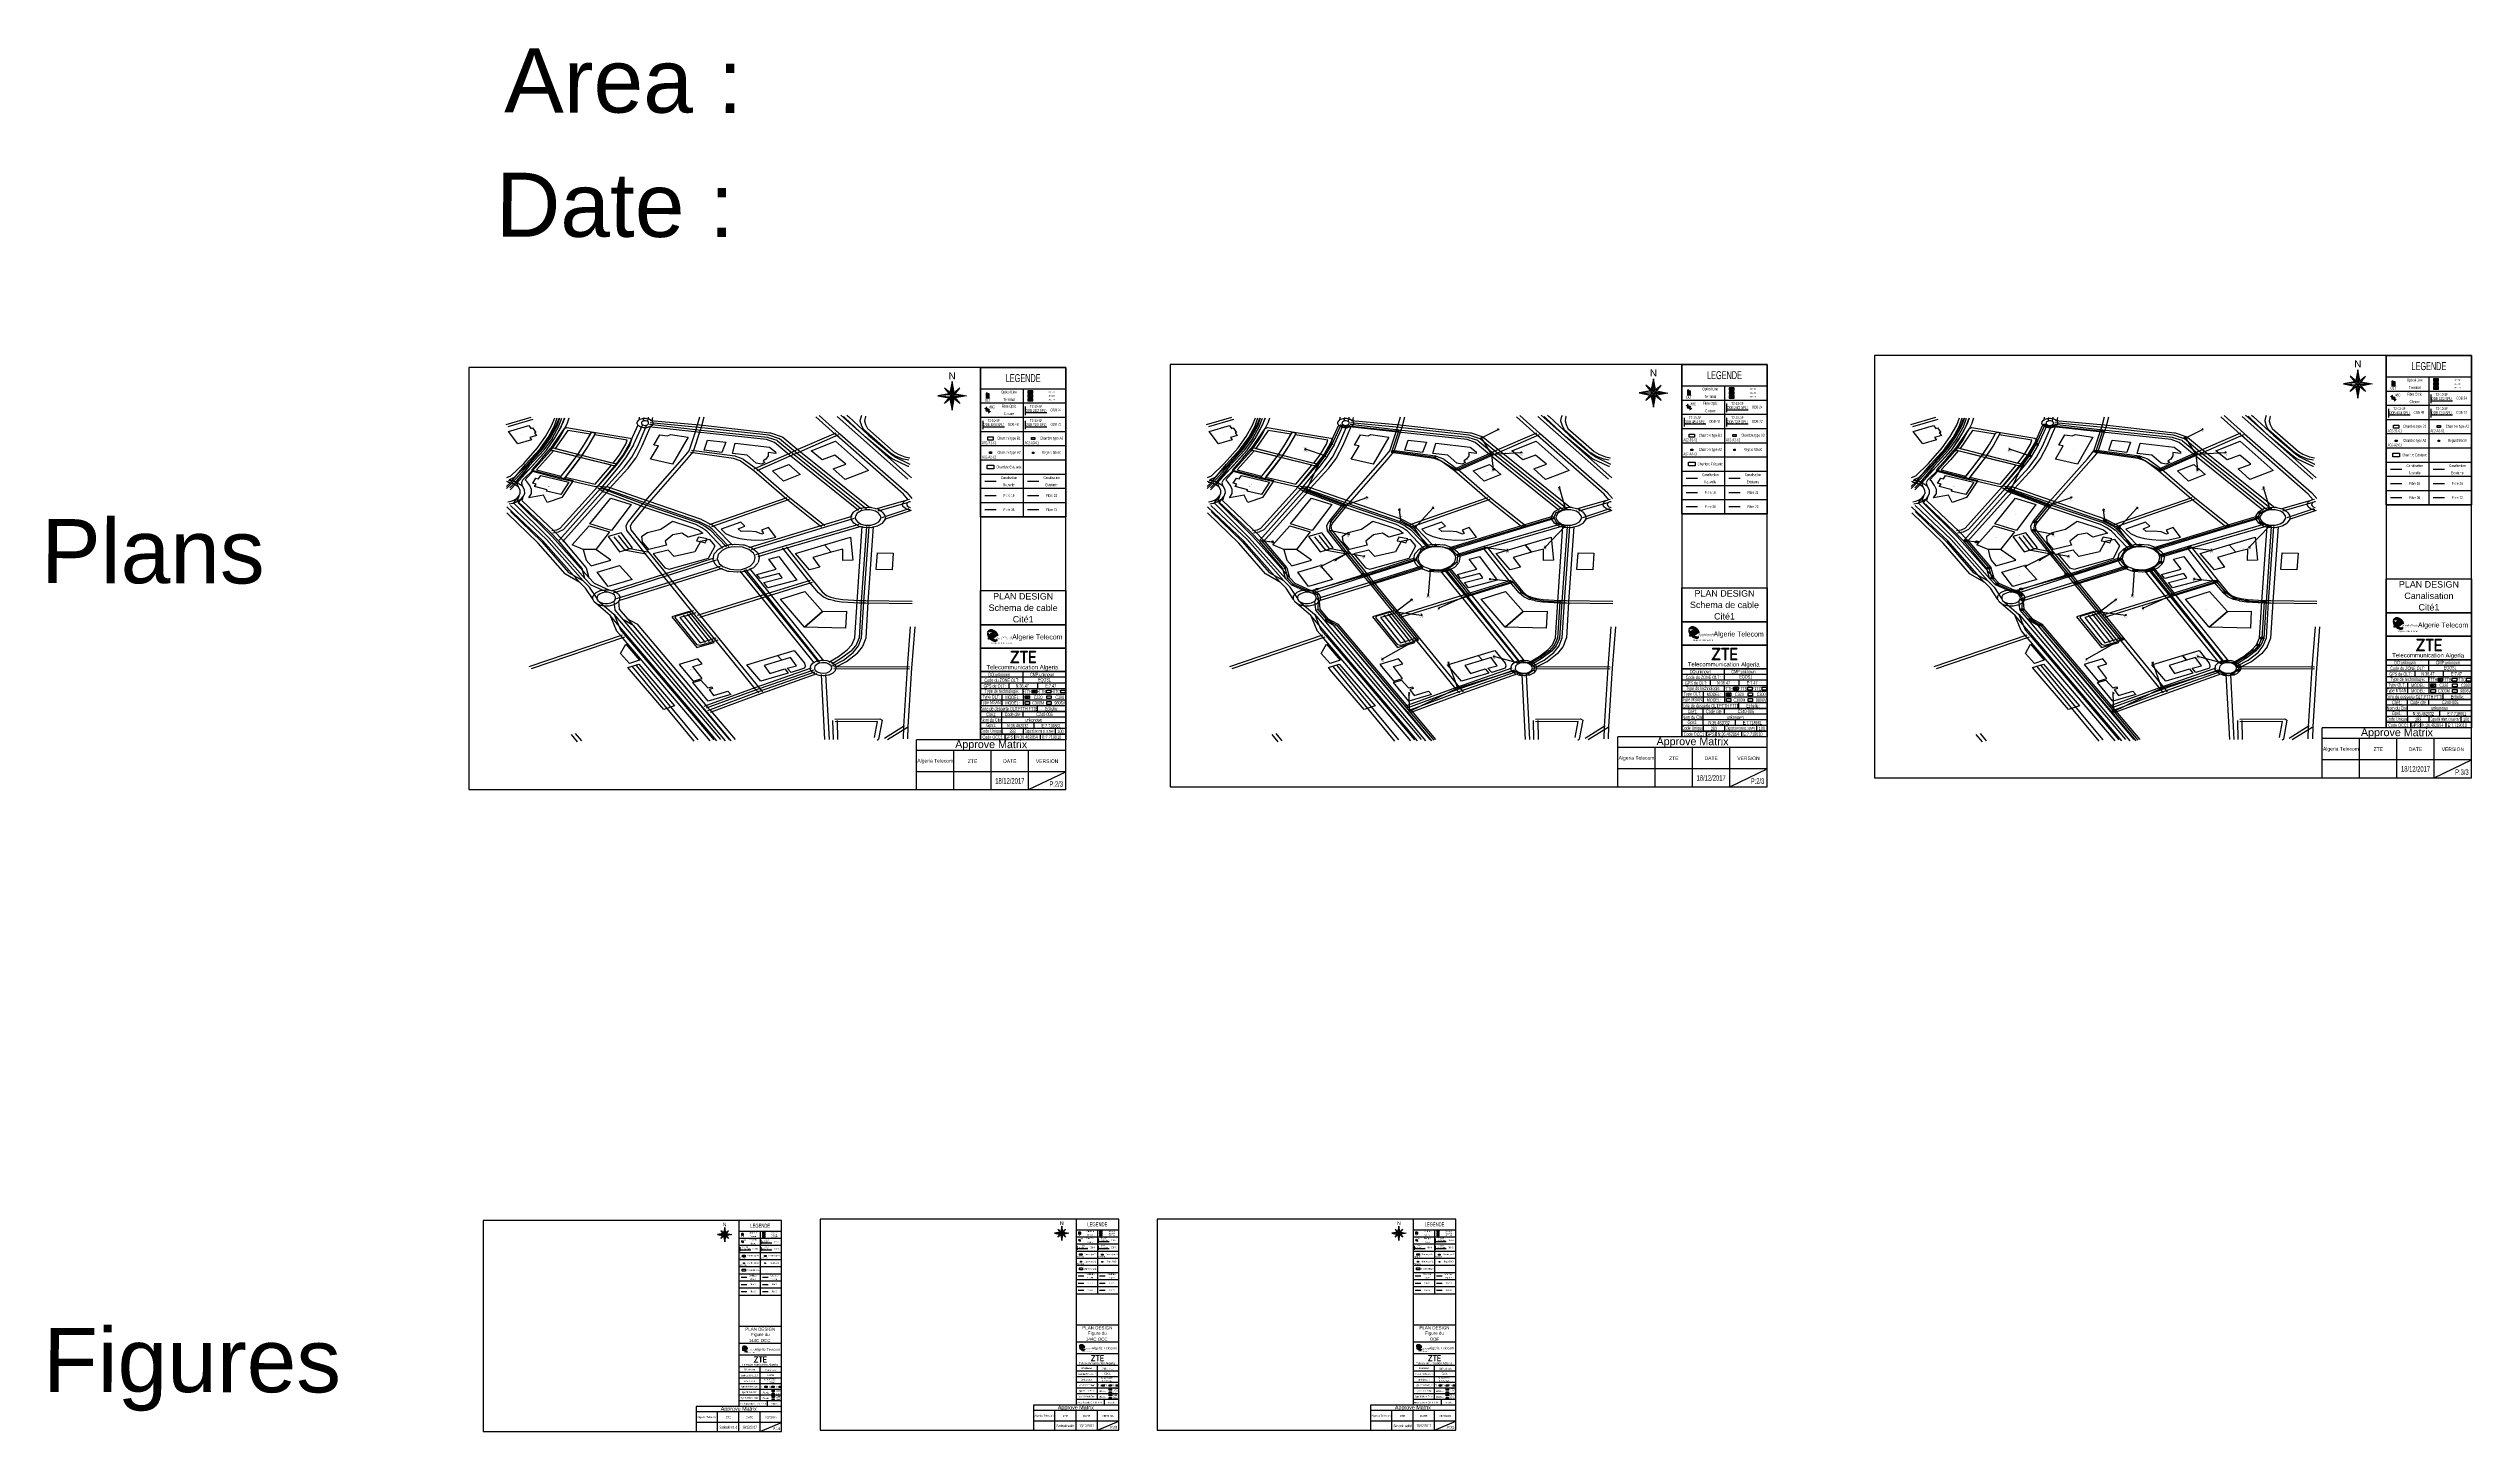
# Model space of a CAD drawing. Header units: millimetres. Extents: x -2012 to 1398, y -1200 to 746.
import ezdxf
from ezdxf.enums import TextEntityAlignment as Align

# ---------------------------------------------------------------- set-up
doc = ezdxf.new("R2010")
doc.units = ezdxf.units.MM
doc.styles.get("Standard").update_dxf_attribs({"font": 'arial.ttf'})

# ---------------------------------------------------------------- blocks, each defined once
blk = doc.blocks.new('OLT')
at = {"true_color": 0x0000ff}
blk.add_hatch(color=5, dxfattribs=at).paths.add_polyline_path([(-1.1, -1.5), (1.2, -1.5), (1.2, 1.2), (0, 1.2), (0, 1.8), (-1.1, 1.8)], flags=0)
at = {"color": 5, "true_color": 0x0000ff}
blk.add_lwpolyline([(-1.1, 1.8), (-1.1, -1.5), (1.2, -1.5), (1.2, 1.2), (0, 1.2), (0, 1.8)], close=True, dxfattribs=at)
blk = doc.blocks.new('JOINT CLOSURE')
at = {"lineweight": 25, "true_color": 0xff0000}
h = blk.add_hatch(color=1, dxfattribs=at)
h.paths.add_polyline_path([(0, 0), (-0.5, 2.6), (-2.5, 0.9)], flags=0)
h.paths.add_polyline_path([(2.5, -0.9), (0, 0), (0.5, -2.6)], flags=0)
h = blk.add_hatch(color=1, dxfattribs=at)
edge = h.paths.add_edge_path(flags=0)
edge.add_arc((0, 0), 1.01, 180, 360)
edge.add_arc((0, 0), 1.01, 0, 180)
at = {"color": 12, "lineweight": 25, "true_color": 0xcc0000}
blk.add_circle((0, 0), 1.01, dxfattribs=at)
blk = doc.blocks.new('AT LOGO')
at = {"linetype": 'Continuous', "true_color": 0x0000ff}
h = blk.add_hatch(color=5, dxfattribs=at)
h.paths.add_polyline_path([(9.5, -4), (9, -3.8), (8.5, -3.6), (7.9, -3.4), (7.4, -3.4), (7, -3.4), (6.6, -3.5), (6.2, -3.8), (5.8, -4.1), (5.4, -4.5), (5.2, -4.9), (5.3, -4.9), (5.7, -4.9), (6, -4.9), (6.5, -4.9), (7, -4.9), (7.1, -5), (7.6, -5), (7.9, -5.1), (8.4, -5.2), (8.9, -5.3), (9.5, -5.3), (9.9, -5.2), (10.2, -5.1), (10.4, -4.9), (10.5, -4.8), (10.2, -4.5)], flags=0)
h.paths.add_polyline_path([(9.4, -10.4), (9.1, -10.2), (8.7, -9.9), (8.5, -9.8), (8.2, -9.5), (8, -9.4), (7.7, -9.2), (7.6, -9), (7.4, -8.8), (7.2, -8.6), (7, -8.4), (6.7, -8.2), (6, -7.4), (5.4, -6.8), (5.3, -6.7), (5.3, -6.6), (5.4, -6.6), (5.5, -6.6), (5.6, -6.6), (5.5, -6.6), (5.5, -6.5), (5.4, -6.5), (5.4, -6.4), (5.5, -6.4), (5.5, -6.4), (5.6, -6.4), (5.8, -6.5), (5.7, -6.3), (5, -5.5), (5, -5.5), (5, -5.5), (4.9, -5.8), (4.9, -6.3), (5, -6.8), (5, -7.1), (5.2, -7.6), (5.3, -7.8), (5.6, -8.3), (6.2, -8.3), (6.2, -8.9), (5.9, -8.9), (6.2, -9.3), (6.6, -9.7), (6.7, -9.9), (7.1, -10.2), (7.7, -10.7), (8.3, -11), (8.5, -11.1), (9, -11.3), (9.6, -11.5), (10, -11.5), (10.4, -11.5), (10.7, -11.5), (11.1, -11.4), (11.3, -11.3), (11.5, -11.2), (11.6, -11), (11.7, -10.9), (11.9, -10.7), (11.7, -10.8), (11.4, -10.9), (11.2, -10.9), (10.9, -10.9), (10.7, -10.8), (10.3, -10.8), (10, -10.6), (9.7, -10.5)], flags=0)
at = {"true_color": 0x009900}
h = blk.add_hatch(color=94, dxfattribs=at)
h.paths.add_polyline_path([(12.2, -7.2), (12, -6.7), (11.8, -6.2), (11.5, -5.8), (11.3, -5.5), (11.1, -5.3), (10.9, -5.1), (10.6, -4.8), (10.4, -5.3), (10.1, -5.5), (9.8, -5.7), (9.5, -5.8), (9.1, -5.9), (8.7, -6), (8.1, -6.1), (7.4, -6.2), (7.1, -6.3), (6.8, -6.5), (6.7, -6.7), (6.7, -6.8), (6.7, -6.8), (6.7, -6.9), (6.9, -7.1), (6.9, -7.2), (6.9, -7.2), (6.9, -7.3), (6.9, -7.3), (6.9, -7.3), (6.8, -7.3), (6.7, -7.3), (5.8, -6.8), (6.6, -7.4), (7.3, -8), (8, -8.5), (8.5, -8.8), (8.9, -8.9), (9, -9), (9.3, -9), (9.5, -8.9), (9.8, -8.8), (10, -8.6), (10.2, -8.5), (10.2, -8.4), (10.7, -8.1), (11, -7.9), (11.3, -7.7), (11.5, -7.6), (11.7, -7.5), (11.9, -7.4), (12.1, -7.3), (12.1, -7.3), (12.3, -7.4)], flags=0)
h.paths.add_polyline_path([(6.2, -8.3), (5.6, -8.3), (5.6, -8.9), (6.2, -8.9)], flags=0)
h.paths.add_polyline_path([(6.2, -9.5), (5.6, -9.5), (5.6, -10.1), (6.2, -10.1)], flags=0)
at = {"linetype": 'Continuous', "true_color": 0x0000ff}
h = blk.add_hatch(color=5, dxfattribs=at)
h.paths.add_polyline_path([(12.2, -8.9), (12.2, -8.8), (12.2, -8.8), (12.2, -8.8), (12.1, -8.7), (12.1, -8.7), (12.1, -8.7), (12.1, -8.7), (12, -8.8), (12.1, -8.8), (12.1, -8.8), (12.1, -8.9), (12.1, -8.9), (12.1, -8.9), (12.1, -8.9), (12.1, -9), (12.1, -9), (12.1, -9.1), (11.8, -9.1), (11.8, -8.9), (11.8, -8.9), (11.8, -8.9), (11.7, -8.8), (11.7, -8.8), (11.7, -8.7), (11.7, -8.7), (11.6, -8.7), (11.6, -8.7), (11.6, -8.7), (11.6, -8.8), (11.6, -8.8), (11.6, -8.8), (11.6, -8.8), (11.6, -8.9), (11.6, -8.9), (11.6, -8.9), (11.7, -8.9), (11.7, -8.9), (11.7, -9), (11.7, -9), (11.7, -9), (11.7, -9.1), (11.7, -9.1), (11.7, -9.1), (11.7, -9.2), (11.7, -9.2), (11.7, -9.2), (11.7, -9.2), (11.6, -9.2), (11.6, -9.3), (11.6, -9.3), (11.5, -9.3), (11.5, -9.4), (11.5, -9.4), (11.4, -9.4), (11.4, -9.4), (11.3, -9.5), (11.2, -9.5), (11.1, -9.4), (11.1, -9.4), (11.1, -9.4), (11, -9.5), (11, -9.5), (11, -9.5), (11.1, -9.5), (11.2, -9.5), (11.3, -9.5), (11.3, -9.6), (11.4, -9.6), (11.5, -9.5), (11.5, -9.5), (11.5, -9.5), (11.6, -9.5), (11.6, -9.5), (11.6, -9.4), (11.7, -9.4), (11.7, -9.4), (11.7, -9.3), (11.7, -9.3), (11.8, -9.3), (11.8, -9.3), (11.8, -9.2), (11.8, -9.2), (12.2, -9.2)], flags=0)
h.paths.add_polyline_path([(12.4, -8.9), (12.4, -8.7), (12.4, -8.4), (12.4, -8.2), (12.4, -8.2), (12.4, -8.2), (12.3, -8.3), (12.3, -8.4), (12.3, -8.5), (12.3, -8.6), (12.3, -8.8), (12.3, -8.9), (12.3, -8.9), (12.4, -9), (12.4, -9), (12.4, -9.2), (12.4, -9.2), (12.4, -9.2), (12.4, -9.2), (12.4, -9.2), (12.4, -9.2), (12.4, -9.2), (12.4, -9.2), (12.4, -9.1), (12.4, -9.1), (12.4, -9.1), (12.4, -9)], flags=0)
h.paths.add_polyline_path([(12.1, -8.5), (12.1, -8.5), (12.1, -8.5), (12.1, -8.4), (12.1, -8.4), (12.1, -8.4), (12.1, -8.5), (12, -8.5), (12, -8.4), (12, -8.4), (12, -8.4), (12, -8.4), (11.9, -8.4), (11.9, -8.4), (11.9, -8.4), (11.9, -8.4), (12, -8.4), (12, -8.4), (12, -8.4), (12, -8.4), (12, -8.4), (12, -8.4), (12.1, -8.4), (12.1, -8.3), (12, -8.3), (12, -8.3), (12, -8.3), (12, -8.3), (11.9, -8.4), (11.9, -8.4), (11.9, -8.4), (11.9, -8.4), (11.9, -8.4), (11.9, -8.4), (11.9, -8.5), (11.9, -8.5), (11.9, -8.5), (11.9, -8.5), (11.9, -8.5), (11.9, -8.5), (11.9, -8.5), (11.9, -8.5), (11.9, -8.5), (11.9, -8.5), (11.9, -8.5), (11.9, -8.5), (12, -8.5), (12, -8.5), (12, -8.5), (12.1, -8.5)], flags=0)
h.paths.add_polyline_path([(13.1, -8.4), (13, -8.5), (13.1, -8.5), (13.2, -8.4)], flags=0)
h.paths.add_polyline_path([(13.2, -8.7), (13.2, -8.7), (13.1, -8.8), (13.2, -8.9), (13.2, -8.9), (13.2, -9), (13.2, -9), (13.2, -9.1), (13.2, -9.1), (13.2, -9.2), (13.1, -9.3), (13.1, -9.3), (13.1, -9.3), (13, -9.4), (13, -9.4), (12.9, -9.4), (12.8, -9.5), (12.7, -9.5), (12.7, -9.5), (12.6, -9.4), (12.6, -9.4), (12.6, -9.5), (12.6, -9.5), (12.6, -9.5), (12.7, -9.5), (12.8, -9.5), (12.9, -9.6), (13, -9.6), (13, -9.5), (13.1, -9.5), (13.2, -9.4), (13.2, -9.4), (13.3, -9.3), (13.3, -9.3), (13.3, -9.3), (13.3, -9.2), (13.3, -9.2), (15.7, -9.2), (15.7, -9), (15.6, -8.4), (15.6, -8.4), (15.6, -8.4), (15.7, -8.3), (15.7, -8.2), (15.6, -8.2), (15.6, -8.2), (15.5, -8.2), (15.5, -8.1), (15.5, -8.1), (15.5, -8.1), (15.5, -8.2), (15.5, -8.2), (15.5, -8.3), (15.5, -8.4), (15.5, -8.4), (15.5, -8.5), (15.6, -8.6), (15.6, -8.8), (15.6, -9.1), (15.3, -9.1), (15.2, -9), (15.2, -8.9), (15.1, -8.8), (15, -8.8), (14.9, -8.8), (14.9, -8.7), (14.8, -8.7), (14.8, -8.7), (14.7, -8.7), (14.7, -8.7), (14.7, -8.8), (14.7, -8.8), (14.6, -8.8), (14.6, -8.8), (14.6, -8.9), (14.7, -8.9), (14.8, -8.9), (14.9, -8.9), (15, -8.9), (15.1, -9.1), (13.3, -9.1), (13.3, -8.9), (13.3, -8.9), (13.3, -8.8)], flags=0)
h.paths.add_polyline_path([(15, -9.3), (14.8, -9.3), (14.8, -9.4), (14.9, -9.5)], flags=0)
h.paths.add_polyline_path([(16, -8.9), (15.9, -8.4), (15.9, -8.2), (15.9, -8.2), (15.9, -8.2), (15.8, -8.3), (15.8, -8.3), (15.8, -8.4), (15.9, -8.8), (15.9, -9), (15.9, -9.2), (15.9, -9.2), (15.9, -9.2), (15.9, -9.1), (15.9, -9.1), (16, -9)], flags=0)
h.paths.add_polyline_path([(17.4, -8.9), (17.4, -8.8), (17.4, -8.7), (17.4, -8.7), (17.4, -8.7), (17.4, -8.7), (17.3, -8.7), (17.3, -8.7), (17.3, -8.7), (17.3, -8.7), (17.3, -8.7), (17.3, -8.8), (17.3, -8.8), (17.3, -8.8), (17.3, -8.8), (17.3, -8.8), (17.3, -8.9), (17.3, -8.9), (17.4, -8.9), (17.4, -8.9), (17.4, -9), (16.6, -9), (16.6, -9), (16.5, -9), (16.4, -9), (16.4, -9), (16.4, -8.9), (16.4, -8.9), (16.4, -8.9), (16.4, -8.9), (16.4, -8.8), (16.4, -8.8), (16.4, -8.8), (16.4, -8.7), (16.4, -8.7), (16.4, -8.7), (16.4, -8.7), (16.4, -8.7), (16.3, -8.8), (16.3, -8.8), (16.3, -8.8), (16.3, -8.9), (16.3, -9), (16.3, -9), (16.4, -9.1), (16.4, -9.1), (16.4, -9.1), (16.5, -9.1), (16.5, -9.2), (16.6, -9.2), (17.4, -9.2)], flags=0)
h.paths.add_polyline_path([(16.9, -8.5), (16.7, -8.5), (16.7, -8.6), (16.8, -8.7)], flags=0)
h.paths.add_polyline_path([(17.1, -8.5), (16.9, -8.4), (16.9, -8.5), (17, -8.6)], flags=0)
h.paths.add_polyline_path([(17.7, -8.4), (17.6, -8.3), (17.6, -8.2), (17.5, -8.2), (17.5, -8.3), (17.5, -8.3), (17.5, -8.4), (17.5, -8.4), (17.5, -8.5), (17.5, -8.5), (17.6, -8.5), (17.6, -8.6), (17.6, -8.6), (17.6, -8.6), (17.7, -8.6), (17.7, -8.6), (17.7, -8.6), (17.7, -8.6), (17.7, -8.6), (17.8, -8.6), (17.8, -8.6), (17.8, -8.6), (17.8, -8.6), (17.8, -8.7), (17.8, -8.7), (17.8, -8.7), (17.8, -8.7), (17.9, -8.8), (18, -8.9), (18, -9), (17.9, -9), (17.9, -9.1), (17.8, -9.1), (17.8, -9.1), (17.7, -9.2), (17.7, -9.2), (17.7, -9.3), (17.8, -9.3), (18, -9.3), (18.1, -9.2), (18.1, -9.2), (18.1, -9.2), (18.1, -9.1), (18.1, -9), (18.1, -9), (18.1, -8.9), (18.1, -8.9), (18.1, -8.8), (18.1, -8.7), (18.2, -8.7), (18.2, -8.6), (18.2, -8.6), (18.2, -8.5), (18.2, -8.5), (18.2, -8.5), (18.3, -8.4), (18.3, -8.3), (18.2, -8.3), (18.1, -8.3), (18.1, -8.3), (18.1, -8.3), (18.1, -8.2), (18.1, -8.2), (18.1, -8.2), (18.1, -8.2), (18.1, -8.3), (18.1, -8.3), (18.1, -8.4), (18.1, -8.4), (18.1, -8.4), (18.1, -8.6), (18.1, -8.7), (18.1, -8.8), (18, -8.9), (18, -8.9), (18, -8.9), (18, -8.8), (17.9, -8.7), (17.8, -8.5)], flags=0)
h.paths.add_polyline_path([(18, -9), (18, -9), (18, -9), (18, -9), (18, -9.1), (18, -9.1), (18, -9.1), (18, -9.1), (18, -9.1), (18, -9.1), (18, -9.1), (18, -9.1), (18, -9.1), (18, -9.1), (18, -9.1), (17.9, -9.1), (17.9, -9.1), (17.9, -9.1), (17.9, -9.1), (17.9, -9.1), (17.9, -9.1), (18, -9)], flags=0)
h.paths.add_polyline_path([(18.4, -8.3), (18.4, -8.2), (18.4, -8.2), (18.4, -8.2), (18.3, -8.4), (18.3, -8.4), (18.4, -8.4), (18.4, -8.5), (18.4, -8.5), (18.4, -8.7), (18.4, -8.9), (18.4, -9), (18.4, -9.1), (18.4, -9.1), (18.5, -9.1), (18.5, -9.1), (18.5, -9.1), (18.5, -9.2), (18.5, -9.2), (20.3, -9.2), (20.3, -9.2), (20.3, -9.1), (20.3, -9.1), (20.3, -9.1), (20.4, -9.1), (20.4, -9.2), (20.4, -9.2), (21.8, -9.2), (21.8, -8.9), (21.8, -8.8), (21.8, -8.8), (21.8, -8.7), (21.8, -8.7), (21.8, -8.7), (21.8, -8.7), (21.7, -8.7), (21.7, -8.8), (21.7, -8.8), (21.7, -8.8), (21.7, -8.8), (21.7, -8.9), (21.8, -8.9), (21.8, -8.9), (21.8, -8.9), (21.8, -9), (21.8, -9), (21.8, -9.1), (21.4, -9.1), (21.4, -8.9), (21.4, -8.9), (21.4, -8.9), (21.4, -8.8), (21.4, -8.8), (21.4, -8.8), (21.3, -8.8), (21.3, -8.8), (21.2, -8.8), (21.1, -8.8), (21, -8.8), (21, -8.8), (20.9, -8.9), (20.9, -8.9), (20.8, -9), (20.7, -9), (20.6, -9), (20.6, -9), (20.6, -9), (20.5, -9), (20.5, -9), (20.4, -9), (20.4, -9), (20.4, -9), (20.4, -9), (20.4, -8.9), (20.4, -8.9), (20.4, -8.9), (20.4, -8.9), (20.3, -8.9), (20.3, -8.8), (20.3, -8.8), (20.3, -8.8), (20.3, -8.8), (20.3, -8.8), (20.3, -8.9), (20.3, -8.9), (20.3, -8.9), (20.3, -9), (20.3, -9), (20.3, -9), (20.3, -9), (20.3, -9), (20.2, -9.1), (18.5, -9.1), (18.5, -9), (18.5, -9), (18.5, -8.8), (18.5, -8.7), (18.5, -8.5)], flags=0)
h.paths.add_polyline_path([(20.8, -9), (20.8, -9), (20.9, -9), (21, -9), (21, -8.9), (21, -8.9), (21.1, -8.9), (21.1, -8.9), (21.1, -8.9), (21.2, -8.9), (21.2, -8.9), (21.2, -8.9), (21.3, -8.9), (21.3, -8.9), (21.3, -8.9), (21.3, -8.9), (21.3, -8.9), (21.3, -9), (21.3, -9), (21.3, -9), (21.3, -9), (21.3, -9), (21.3, -9), (21.3, -9), (21.2, -9), (21.2, -9), (20.8, -9)], flags=0)
h.paths.add_polyline_path([(22.1, -8.4), (22, -8.2), (22, -8.2), (22, -8.2), (22, -8.3), (22, -8.3), (22, -8.4), (22, -8.8), (22, -9), (22, -9.2), (22, -9.2), (22, -9.2), (22.1, -9.1), (22.1, -9.1), (22.1, -9), (22.1, -8.9)], flags=0)
h.paths.add_polyline_path([(21.8, -8.4), (21.7, -8.3), (21.6, -8.4), (21.8, -8.5)], flags=0)
h.paths.add_polyline_path([(21.7, -8.5), (21.5, -8.4), (21.5, -8.5), (21.6, -8.6)], flags=0)
h.paths.add_polyline_path([(22.1, -9.3), (22.1, -9.3), (22, -9.3), (22, -9.3), (22, -9.3), (22, -9.3), (21.9, -9.4), (21.9, -9.4), (21.9, -9.5), (21.9, -9.5), (21.9, -9.5), (21.9, -9.5), (21.9, -9.5), (22, -9.5), (22, -9.5), (21.9, -9.5), (21.9, -9.5), (21.9, -9.5), (21.9, -9.5), (21.9, -9.5), (21.9, -9.5), (21.9, -9.6), (21.9, -9.6), (21.9, -9.6), (22, -9.5), (22, -9.5), (22.1, -9.5), (22.1, -9.5), (22.1, -9.5), (22.1, -9.5), (22.1, -9.5), (22.1, -9.5), (22.1, -9.5), (22.1, -9.5), (22, -9.5), (22, -9.5), (22, -9.5), (22, -9.4), (22, -9.4), (21.9, -9.4), (21.9, -9.4), (22, -9.4), (22, -9.4), (22, -9.4), (22, -9.4), (22, -9.4), (22, -9.4), (22, -9.4), (22, -9.4), (22, -9.4), (22.1, -9.4), (22.1, -9.4), (22.1, -9.4), (22.1, -9.4)], flags=0)
at = {"color": 5, "linetype": 'ByBlock', "true_color": 0x0000ff}
for p, q in [((5, -5.5), (4.9, -5.8)), ((4.9, -5.8), (4.9, -6.3)), ((4.9, -6.3), (5, -6.8)), ((5, -6.8), (5, -7.1)), ((5, -7.1), (5.2, -7.6)), ((5.2, -7.6), (5.3, -7.8)), ((5.3, -7.8), (5.6, -8.3))]:
    blk.add_line(p, q, dxfattribs=at)
at = {"color": 5, "linetype": 'Continuous', "true_color": 0x0000ff}
for p, q in [((5.7, -6.3), (5, -5.5)), ((5, -5.5), (5, -5.5)), ((5, -5.5), (5, -5.5)), ((5.3, -6.7), (5.3, -6.6)), ((5.3, -6.6), (5.3, -6.6)), ((5.3, -6.6), (5.4, -6.6)), ((5.4, -6.8), (5.3, -6.7)), ((5.4, -6.5), (5.4, -6.4)), ((5.4, -6.4), (5.4, -6.4)), ((5.4, -6.4), (5.5, -6.4)), ((5.5, -6.5), (5.4, -6.5)), ((5.4, -6.6), (5.5, -6.6)), ((6, -7.4), (5.4, -6.8)), ((5.5, -6.4), (5.5, -6.4)), ((5.5, -6.4), (5.6, -6.4)), ((5.5, -6.6), (5.5, -6.5)), ((5.5, -6.6), (5.6, -6.6)), ((5.6, -6.6), (5.5, -6.6)), ((5.6, -6.4), (5.8, -6.5)), ((5.8, -6.5), (5.7, -6.3)), ((5.9, -8.9), (6.2, -9.3)), ((6.7, -8.2), (6, -7.4)), ((6.2, -9.3), (6.6, -9.7)), ((6.6, -9.7), (6.7, -9.9)), ((7, -8.4), (6.7, -8.2)), ((6.7, -9.9), (7.1, -10.2)), ((7.2, -8.6), (7, -8.4)), ((7.1, -10.2), (7.7, -10.7)), ((7.4, -8.8), (7.2, -8.6)), ((7.6, -9), (7.4, -8.8)), ((7.7, -9.2), (7.6, -9)), ((8, -9.4), (7.7, -9.2)), ((7.7, -10.7), (8.3, -11)), ((8.2, -9.5), (8, -9.4)), ((8.5, -9.8), (8.2, -9.5)), ((8.3, -11), (8.5, -11.1)), ((8.7, -9.9), (8.5, -9.8)), ((8.5, -11.1), (9, -11.3)), ((9.1, -10.2), (8.7, -9.9)), ((9, -11.3), (9.6, -11.5)), ((9.4, -10.4), (9.1, -10.2)), ((9.7, -10.5), (9.4, -10.4)), ((9.6, -11.5), (10, -11.5)), ((10, -10.6), (9.7, -10.5)), ((10.3, -10.8), (10, -10.6)), ((10, -11.5), (10.4, -11.5)), ((10.7, -10.8), (10.3, -10.8)), ((10.4, -11.5), (10.7, -11.5)), ((10.9, -10.9), (10.7, -10.8)), ((10.7, -11.5), (11.1, -11.4)), ((11.2, -10.9), (10.9, -10.9)), ((11.1, -11.4), (11.3, -11.3)), ((11.4, -10.9), (11.2, -10.9)), ((11.3, -11.3), (11.5, -11.2)), ((11.7, -10.8), (11.4, -10.9)), ((11.5, -11.2), (11.6, -11)), ((11.6, -11), (11.7, -10.9)), ((11.7, -10.9), (11.9, -10.7)), ((11.9, -10.7), (11.7, -10.8))]:
    blk.add_line(p, q, dxfattribs=at)
at = {"color": 5, "true_color": 0x0000ff}
for p, q in [((5.2, -4.9), (5.4, -4.5)), ((5.3, -4.9), (5.2, -4.9)), ((5.7, -4.9), (5.3, -4.9)), ((5.4, -4.5), (5.8, -4.1)), ((6, -4.9), (5.7, -4.9)), ((5.8, -4.1), (6.2, -3.8)), ((6.5, -4.9), (6, -4.9)), ((6.2, -3.8), (6.6, -3.5)), ((7, -4.9), (6.5, -4.9)), ((6.6, -3.5), (7, -3.4)), ((7, -3.4), (7.4, -3.4)), ((7.1, -5), (7, -4.9)), ((7.6, -5), (7.1, -5)), ((7.4, -3.4), (7.9, -3.4)), ((7.9, -5.1), (7.6, -5)), ((7.9, -3.4), (8.5, -3.6)), ((8.4, -5.2), (7.9, -5.1)), ((8.9, -5.3), (8.4, -5.2)), ((8.5, -3.6), (9, -3.8)), ((9.5, -5.3), (8.9, -5.3)), ((9, -3.8), (9.5, -4)), ((9.5, -4), (10.2, -4.5)), ((9.9, -5.2), (9.5, -5.3)), ((10.2, -5.1), (9.9, -5.2)), ((10.2, -4.5), (10.5, -4.8)), ((10.4, -4.9), (10.2, -5.1)), ((10.5, -4.8), (10.4, -4.9))]:
    blk.add_line(p, q, dxfattribs=at)
at = {"color": 92, "lineweight": -3, "true_color": 0x00cc00}
for p, q in [((5.6, -8.3), (6.2, -8.3)), ((5.6, -8.9), (5.6, -8.3)), ((6.2, -8.9), (5.6, -8.9)), ((5.6, -9.5), (6.2, -9.5)), ((5.6, -10.1), (5.6, -9.5)), ((6.2, -10.1), (5.6, -10.1)), ((6.7, -7.3), (5.8, -6.8)), ((5.8, -6.8), (6.6, -7.4)), ((6.2, -8.3), (6.2, -8.9)), ((6.2, -9.5), (6.2, -10.1)), ((6.6, -7.4), (7.3, -8)), ((6.8, -6.5), (6.7, -6.7)), ((6.7, -6.7), (6.7, -6.8)), ((6.7, -6.8), (6.7, -6.8)), ((6.7, -6.8), (6.7, -6.9)), ((6.7, -6.9), (6.9, -7.1)), ((6.8, -7.3), (6.7, -7.3)), ((7.1, -6.3), (6.8, -6.5)), ((6.9, -7.3), (6.8, -7.3)), ((6.9, -7.1), (6.9, -7.2)), ((6.9, -7.2), (6.9, -7.2)), ((6.9, -7.2), (6.9, -7.3)), ((6.9, -7.3), (6.9, -7.3)), ((6.9, -7.3), (6.9, -7.3)), ((7.4, -6.2), (7.1, -6.3)), ((7.3, -8), (8, -8.5)), ((8.1, -6.1), (7.4, -6.2)), ((8, -8.5), (8.5, -8.8)), ((8.7, -6), (8.1, -6.1)), ((8.5, -8.8), (8.9, -8.9)), ((9.1, -5.9), (8.7, -6)), ((8.9, -8.9), (9, -9)), ((9, -9), (9.3, -9)), ((9.5, -5.8), (9.1, -5.9)), ((9.3, -9), (9.5, -8.9)), ((9.8, -5.7), (9.5, -5.8)), ((9.5, -8.9), (9.8, -8.8)), ((10.1, -5.5), (9.8, -5.7)), ((9.8, -8.8), (10, -8.6)), ((10, -8.6), (10.2, -8.5)), ((10.4, -5.3), (10.1, -5.5)), ((10.2, -8.4), (10.7, -8.1)), ((10.2, -8.5), (10.2, -8.4)), ((10.6, -4.8), (10.4, -5.3)), ((10.9, -5.1), (10.6, -4.8)), ((10.6, -4.8), (10.6, -4.8)), ((10.7, -8.1), (11, -7.9)), ((11.1, -5.3), (10.9, -5.1)), ((11, -7.9), (11.3, -7.7)), ((11.3, -5.5), (11.1, -5.3)), ((11.5, -5.8), (11.3, -5.5)), ((11.3, -7.7), (11.5, -7.6)), ((11.8, -6.2), (11.5, -5.8)), ((11.5, -7.6), (11.7, -7.5)), ((11.7, -7.5), (11.9, -7.4)), ((12, -6.7), (11.8, -6.2)), ((11.9, -7.4), (12.1, -7.3)), ((12.2, -7.2), (12, -6.7)), ((12.1, -7.3), (12.1, -7.3)), ((12.1, -7.3), (12.3, -7.4)), ((12.3, -7.4), (12.2, -7.2))]:
    blk.add_line(p, q, dxfattribs=at)
at = {"color": 5, "linetype": 'Continuous', "true_color": 0x0000ff}
blk.add_text('Toujours plus proche', height=1.112, dxfattribs=at).set_placement((7.5, -13.4))
at = {"color": 94, "true_color": 0x009900, "width": 1.8}
blk.add_text('ALGERIE TELECOM', height=0.487, dxfattribs=at).set_placement((10.7, -10.3))
at = {"ltscale": 0.2}
blk.add_text('Algerie Telecom', height=3.5, rotation=359.884, dxfattribs=at).set_placement((22.3, -10.3))
blk = doc.blocks.new('ZTE LOGO')
at = {"true_color": 0x0066cc}
h = blk.add_hatch(color=152, dxfattribs=at)
edge = h.paths.add_edge_path(flags=0)
edge.add_arc((26.6, -2.4), 0.624, 340.3713, 439.47)
edge.add_line((26.7, -1.7), (21.7, -1.7))
edge.add_arc((21.7, -2.1), 0.403, 90, 124.8026)
edge.add_arc((21.9, -2.4), 0.713, 124.8026, 246.0414)
edge.add_line((21.6, -3.1), (24.7, -3.1))
edge.add_arc((24.8, -3.3), 0.263, -37.668, 95.2063, ccw=False)
edge.add_line((25, -3.5), (20.9, -9.9))
edge.add_arc((21, -10), 0.168, 147.5696, 166.7577)
edge.add_arc((21.4, -10.1), 0.585, 166.7577, 246.7557)
edge.add_arc((21.3, -10.5), 0.168, 246.7557, 270)
edge.add_line((21.3, -10.6), (26.7, -10.6))
edge.add_arc((26.7, -10.5), 0.168, 270, 301.3266)
edge.add_arc((26.5, -10), 0.733, 301.3266, 420.2615)
edge.add_arc((26.7, -9.5), 0.168, 60.2615, 90)
edge.add_line((26.7, -9.3), (23.3, -9.3))
edge.add_arc((23.3, -9.1), 0.234, 136.9789, 270.9901, ccw=False)
edge.add_line((23.1, -8.9), (27.2, -2.6))
edge = h.paths.add_edge_path(flags=0)
edge.add_arc((31.6, -3.3), 0.282, 89.0465, 172.1994, ccw=False)
edge.add_line((31.6, -3.1), (33.1, -3.1))
edge.add_arc((32.8, -2.4), 0.697, 290.3968, 430.0648)
edge.add_line((33.1, -1.7), (28, -1.7))
edge.add_arc((28.3, -2.4), 0.697, 109.8891, 249.5896)
edge.add_line((28, -3.1), (29.5, -3.1))
edge.add_arc((29.5, -3.3), 0.282, -6.4671, 92.287, ccw=False)
edge.add_line((29.8, -3.4), (29.8, -10.1))
edge.add_arc((30, -10.1), 0.168, 180, 202.0682)
edge.add_arc((30.6, -9.9), 0.786, 202.0682, 268.4705)
edge.add_line((30.5, -10.6), (30.6, -10.6))
edge.add_arc((30.6, -9.9), 0.786, 271.5295, 336.5638)
edge.add_arc((31.1, -10.1), 0.168, 336.5638, 360)
edge.add_line((31.3, -10.1), (31.3, -3.3))
edge = h.paths.add_edge_path(flags=0)
edge.add_line((35.3, -5.2), (35.3, -3.4))
edge.add_arc((35.6, -3.4), 0.336, 90, 180, ccw=False)
edge.add_line((35.6, -3.1), (38.6, -3.1))
edge.add_arc((38.5, -2.4), 0.676, 284.7167, 436.0783)
edge.add_line((38.6, -1.7), (34.4, -1.7))
edge.add_arc((34.5, -2.2), 0.498, 97.4126, 173.1021)
edge.add_line((34, -2.2), (34, -10.2))
edge.add_arc((34.5, -10.1), 0.52, 189.4263, 262.2716)
edge.add_line((34.4, -10.6), (38.6, -10.6))
edge.add_arc((38.5, -10), 0.676, 284.7167, 436.0783)
edge.add_line((38.6, -9.3), (35.6, -9.3))
edge.add_arc((35.6, -9), 0.336, 180, 270, ccw=False)
edge.add_line((35.3, -9), (35.3, -7.2))
edge.add_arc((35.7, -7.2), 0.403, 90, 180, ccw=False)
edge.add_line((35.7, -6.8), (38.3, -6.8))
edge.add_arc((38.1, -6.2), 0.663, 291.6587, 429.5493)
edge.add_line((38.3, -5.6), (35.7, -5.6))
edge.add_arc((35.7, -5.2), 0.403, 180, 270, ccw=False)
at = {"ltscale": 0.2}
blk.add_text('Telecommunication Algeria ', height=3, rotation=359.884, dxfattribs=at).set_placement((30, -14.9), align=Align.CENTER)
blk = doc.blocks.new('Closure')
at = {"lineweight": 25, "true_color": 0xff0000}
h = blk.add_hatch(color=1, dxfattribs=at)
h.paths.add_polyline_path([(0, 0), (-0.3, 1.8), (-1.7, 0.6)], flags=0)
h.paths.add_polyline_path([(1.7, -0.6), (0, 0), (0.3, -1.7)], flags=0)
h = blk.add_hatch(color=1, dxfattribs=at)
edge = h.paths.add_edge_path(flags=0)
edge.add_arc((0, 0), 0.685, 180, 360)
edge.add_arc((0, 0), 0.685, 0, 180)
at = {"color": 12, "lineweight": 25, "true_color": 0xcc0000}
for radius in [0.685, 0.648]:
    blk.add_circle((0, 0), radius, dxfattribs=at)
blk = doc.blocks.new('main_block')
for p, q in [((-700, 297), (-700, -227)), ((-700, 267), (-580, 267)), ((-700, 247), (-580, 247)), ((-640, 267), (-640, 147)), ((-700, 227), (-580, 227)), ((-700, 207), (-580, 207)), ((-700, 187), (-580, 187)), ((-700, 167), (-580, 167)), ((-700, 147), (-580, 147)), ((-640, 147), (-640, 127)), ((-700, 127), (-580, 127)), ((-700, 107), (-580, 107)), ((-640, 127), (-640, 87)), ((-700, 87), (-580, 87)), ((-700, 87), (-580, 87)), ((-640, -147), (-640, -131)), ((-580, -139), (-700, -139)), ((-580, -147), (-700, -147)), ((-580, -155), (-700, -155)), ((-580, -163), (-700, -163)), ((-670, -163), (-670, -179)), ((-660, -147), (-660, -155)), ((-640, -163), (-640, -155)), ((-640, -163), (-640, -179)), ((-620, -147), (-620, -155)), ((-580, -171), (-700, -171)), ((-580, -179), (-700, -179)), ((-580, -195), (-700, -195)), ((-580, -203), (-700, -203)), ((-670, -211), (-670, -187)), ((-640, -195), (-640, -187)), ((-625, -203), (-625, -211)), ((-620, -187), (-620, -179)), ((-580, -227), (-790, -227)), ((-790, -297), (-790, -227)), ((-580, -211), (-700, -211)), ((-670, -211), (-670, -219)), ((-666, -219), (-666, -227)), ((-652, -219), (-652, -227)), ((-640, -211), (-640, -219)), ((-616, -219), (-616, -227)), ((-595, -211), (-595, -219)), ((-580, -242), (-790, -242)), ((-580, -272), (-790, -272)), ((-737.5, -297), (-737.5, -242)), ((-685, -297), (-685, -242)), ((-632.5, -297), (-632.5, -242)), ((-632.5, -297), (-580, -272))]:
    blk.add_line(p, q)
at = {"color": 1, "ltscale": 3, "true_color": 0xff0000}
for p, q in [((-637.1, -165.1), (-630.9, -169)), ((-630.9, -165.1), (-637.1, -169)), ((-627.1, -157.1), (-620.9, -161)), ((-620.9, -157.1), (-627.1, -161))]:
    blk.add_line(p, q, dxfattribs=at)
for points in [[(-1420, -297), (-580, -297), (-580, 297), (-1420, 297)], [(-580, 87), (-700, 87), (-700, 297), (-580, 297)], [(-580, -65), (-700, -65), (-700, -17), (-580, -17)], [(-700, -65), (-580, -65), (-580, -98), (-700, -98)], [(-700, -98), (-580, -98), (-580, -131), (-700, -131)], [(-580, -187), (-700, -187), (-700, -131), (-580, -131)], [(-637.1, -165.1), (-630.9, -165.1), (-630.9, -169), (-637.1, -169)], [(-627.1, -157.1), (-620.9, -157.1), (-620.9, -161), (-627.1, -161)], [(-607.1, -157.1), (-600.9, -157.1), (-600.9, -161), (-607.1, -161)], [(-606.6, -165.1), (-600.4, -165.1), (-600.4, -169), (-606.6, -169)], [(-587.1, -157.1), (-580.9, -157.1), (-580.9, -161), (-587.1, -161)], [(-700, -187), (-580, -187), (-580, -219), (-700, -219)], [(-637.1, -173.1), (-630.9, -173.1), (-630.9, -177), (-637.1, -177)], [(-606.6, -173.1), (-600.4, -173.1), (-600.4, -177), (-606.6, -177)], [(-700, -219), (-580, -219), (-580, -227), (-700, -227)]]:
    blk.add_lwpolyline(points, close=True)
at = {"flags": 128}
for points in [[(-737, 261.4), (-740, 277.1), (-743, 261.4)], [(-738.8, 260.6), (-740, 277.1), (-741.2, 260.6)], [(-744.4, 260), (-760.1, 257), (-744.4, 254)], [(-743, 258.3), (-760.1, 257), (-743, 255.7)], [(-738.9, 258), (-750.7, 267.7), (-741, 255.9)], [(-738.9, 255.9), (-750.7, 246.3), (-741.1, 258.1)], [(-743, 252.6), (-740, 236.9), (-737, 252.6)], [(-740, 260.8), (-741.9, 260.5)], [(-741.9, 253.5), (-740, 253.2)], [(-741.3, 253.4), (-740, 236.9), (-738.8, 253.4)], [(-738.9, 255.9), (-729.3, 267.6), (-741.1, 258.1)], [(-738.9, 258), (-729.3, 246.3), (-741, 255.9)], [(-740, 260.8), (-738.1, 260.5)], [(-738.2, 253.5), (-740, 253.2)], [(-737, 258.3), (-719.9, 257), (-737, 255.7)], [(-735.6, 260), (-719.9, 257), (-735.6, 254)]]:
    blk.add_lwpolyline(points, dxfattribs=at)
blk.add_circle((-740, 257), 1.52)
at = {"layer": '0-ZTE-16 CABLE'}
blk.add_line((-694, 117), (-678, 117), dxfattribs=at)
at = {"layer": '0-ZTE-24 CABLE'}
blk.add_line((-634, 117), (-618, 117), dxfattribs=at)
at = {"layer": '0-ZTE-36 CABLE'}
blk.add_line((-694, 97), (-678, 97), dxfattribs=at)
at = {"layer": '0-ZTE-72 CABLE'}
blk.add_line((-634, 97), (-618, 97), dxfattribs=at)
at = {"layer": '0-ZTE-Duct existing'}
blk.add_line((-634, 137), (-618, 137), dxfattribs=at)
at = {"layer": '0-ZTE-Duct new'}
blk.add_line((-694, 137), (-678, 137), dxfattribs=at)
at = {"layer": '0-ZTE-HH new'}
blk.add_lwpolyline([(-627, 178), (-625, 178), (-625, 176), (-627, 176)], close=True, dxfattribs=at)
at = {"layer": '0-ZTE-MH existing', "ltscale": 3}
blk.add_lwpolyline([(-690.6, 159.7), (-681.4, 159.7), (-681.4, 154.3), (-690.6, 154.3)], close=True, dxfattribs=at)
at = {"layer": '0-ZTE-MH new'}
for points in [[(-689.7, 199.2), (-682.3, 199.2), (-682.3, 194.8), (-689.7, 194.8)], [(-628.4, 198.3), (-623.6, 198.3), (-623.6, 195.7), (-628.4, 195.7)]]:
    blk.add_lwpolyline(points, close=True, dxfattribs=at)
blk.add_lwpolyline([(-687.6, 178.1), (-684.4, 178.1), (-684.4, 175.9), (-687.6, 175.9), (-687.6, 178.1)], dxfattribs=at)
at = {"layer": '0-ZTE-OCC', "color": 1, "lineweight": 30, "true_color": 0xff0000}
for p, q in [((-633.5, 264.2), (-626.5, 260.8)), ((-633.5, 260.8), (-626.5, 264.2))]:
    blk.add_line(p, q, dxfattribs=at)
at = {"layer": '0-ZTE-OCC', "color": 3, "lineweight": 30, "true_color": 0x00ff00}
for p, q in [((-633.5, 258.8), (-626.5, 255.2)), ((-633.5, 255.2), (-626.5, 258.8))]:
    blk.add_line(p, q, dxfattribs=at)
at = {"layer": '0-ZTE-OCC', "color": 6, "lineweight": 30, "true_color": 0xff00ff}
for p, q in [((-633.5, 253.2), (-626.5, 249.8)), ((-633.5, 249.8), (-626.5, 253.2))]:
    blk.add_line(p, q, dxfattribs=at)
at = {"layer": '0-ZTE-OCC', "color": 1, "lineweight": 30, "true_color": 0xff0000}
blk.add_lwpolyline([(-626.5, 264.2), (-633.5, 264.2), (-633.5, 260.8), (-626.5, 260.8)], close=True, dxfattribs=at)
at = {"layer": '0-ZTE-OCC', "color": 3, "lineweight": 30, "true_color": 0x00ff00}
blk.add_lwpolyline([(-626.5, 258.8), (-633.5, 258.8), (-633.5, 255.2), (-626.5, 255.2)], close=True, dxfattribs=at)
at = {"layer": '0-ZTE-OCC', "color": 6, "lineweight": 30, "true_color": 0xff00ff}
blk.add_lwpolyline([(-626.5, 253.2), (-633.5, 253.2), (-633.5, 249.8), (-626.5, 249.8)], close=True, dxfattribs=at)
at = {"layer": '0-ZTE-ODB'}
for p, q in [((-636.9, 230), (-636.9, 242)), ((-696.5, 210), (-696.5, 222)), ((-666.5, 213), (-696.5, 213)), ((-606.9, 233), (-636.9, 233)), ((-636.9, 210), (-636.9, 222)), ((-606.9, 213), (-636.9, 213))]:
    blk.add_line(p, q, dxfattribs=at)
at = {"xscale": 2, "yscale": 2, "zscale": 2}
for name, p in [('OLT', (-690.1, 257.3)), ('ZTE LOGO', (-700, -98)), ('AT LOGO', (-700, -65))]:
    blk.add_blockref(name, p, dxfattribs=at)
at = {"layer": '0-ZTE-Joint closure', "xscale": 2, "yscale": 2, "zscale": 2}
blk.add_blockref('JOINT CLOSURE', (-690, 237), dxfattribs=at)
for s, height, rotation, p in [('N', 10, 359.9985, (-740, 285.2)), ('Approve Matrix', 10.781, 359.884, (-685, -234.5)), ('Algeria Telecom', 5, 359.884, (-763.8, -257)), ('ZTE', 5, 359.884, (-711.3, -257)), ('DATE', 5, 359.884, (-658.8, -257)), ('VERSION', 5, 359.884, (-606.3, -257))]:
    blk.add_text(s, height=height, rotation=rotation).set_placement(p, align=Align.MIDDLE)
at = {"width": 0.6}
for s, height, p in [('LEGENDE', 11.18, (-640, 282)), ('OLT', 4, (-690, 251, 0)), ('Optical Line', 4, (-660, 262)), ('Fibre Optic', 4, (-660, 242)), ('Terminal', 4, (-660, 252)), ('ODB 24', 4, (-594, 237)), ('Closure', 4, (-660, 232)), ('ODB 48', 4, (-654, 217)), ('ODB 72', 4, (-594, 217)), ('Chambre type B1', 4, (-660, 197)), ('Chambre type A2', 4, (-660, 177)), ('Chambre type A3', 4, (-600, 197)), ('Regard 50x50', 4, (-600, 177)), ('Chambre Existante', 4, (-660, 157)), ('Canalisation', 4, (-660, 142)), ('Canalisation', 4, (-600, 142)), ('Nouvelle', 4, (-660, 132)), ('Fibre 16', 4, (-660, 117)), ('Existante', 4, (-600, 132)), ('Fibre 24', 4, (-600, 117)), ('Fibre 36', 4, (-660, 97)), ('Fibre 72', 4, (-600, 97)), ('18/12/2017', 7.82, (-658.8, -284.5))]:
    blk.add_text(s, height=height, dxfattribs=at).set_placement(p, align=Align.MIDDLE)
at = {"ltscale": 0.2}
for s, p in [('PLAN DESIGN', (-640, -25)), ('Schema de cable', (-640, -41)), ('Cité1', (-640, -57))]:
    blk.add_text(s, height=9, rotation=359.884, dxfattribs=at).set_placement(p, align=Align.MIDDLE)
for s, height, width, p in [('DO:unknown', 5, 0.6, (-673.7, -135)), ('CMP:unknown', 5, 0.6, (-613.3, -135)), ('Type OLT:', 5, 0.6, (-685, -167)), ('GPS de OLT:', 5, 0.6, (-680, -151)), ('Code du ZONE OLT:', 5, 0.6, (-670, -143)), ('Type de technologie:', 5, 0.6, (-670, -159)), ('MODEL:', 5, 0.6, (-655, -167)), ('N:36.47', 5, 0.6, (-641.3, -151)), ('FTTH:', 5, 0.6, (-634, -159)), ('C320', 5, 0.6, (-619, -167)), ('FTTB:', 5, 0.6, (-614, -159)), ('E:7.47', 5, 0.6, (-601.1, -151)), ('FTTC:', 5, 0.6, (-594, -159)), ('C300', 5, 0.6, (-588.5, -167)), ('Type MSAN:', 5, 0.6, (-685, -175)), ('Nom du Cite', 5, 0.6, (-685, -199)), ('Zone de desserte OLT:FTTH FTTB', 5, 0.6, (-660, -183)), ('Gps1:', 5, 0.6, (-685, -207)), ('Cité1:', 5, 0.6, (-685, -191)), ('Code cite', 5, 0.6, (-655, -191)), ('MODEL:', 5, 0.6, (-655, -175)), ('N:36.462032', 5, 0.6, (-647.7, -207)), ('C300M', 5, 0.6, (-619, -175)), ('E:7.718661', 5, 0.6, (-600.8, -207)), ('Echelle:', 5, 0.6, (-600, -183)), ('9806V', 5, 0.6, (-588.5, -175)), ('Code Unique', 4.999, 0.6, (-685, -215)), ('GPS:', 5, 0.6, (-659, -223)), ('N:36.462854', 5, 0.6, (-634.6, -223)), ('Capacité retenu du survey', 4.999, 0.4, (-617.5, -215)), ('E:7.719010', 5, 0.6, (-600, -223))]:
    blk.add_text(s, height=height, rotation=359.884, dxfattribs=dict(at, width=width)).set_placement(p, align=Align.MIDDLE)
at = {"color": 1, "ltscale": 0.2, "true_color": 0xff0000, "width": 0.6}
for s, p in [('EQOS1', (-610, -143)), ('unkonown', (-625, -199)), ('C240-005', (-610, -191)), ('Code OCC1', (-683, -223)), ('283', (-655, -215)), ('100', (-587.5, -215))]:
    blk.add_text(s, height=5, rotation=359.884, dxfattribs=at).set_placement(p, align=Align.MIDDLE)
at = {"width": 0.6}
blk.add_text('P:2/3', height=7.82, dxfattribs=at).set_placement((-584, -293), align=Align.RIGHT)
at = {"layer": '0-ZTE-joint Closure 48', "width": 0.6}
blk.add_text('48C', height=4, dxfattribs=at).set_placement((-683.9, 241.4, 0), align=Align.MIDDLE)
at = {"layer": '0-ZTE-MH new', "color": 0, "lineweight": -2, "width": 0.6}
blk.add_text('A02-B1-01', height=4, dxfattribs=at).set_placement((-687.9, 191, 0), align=Align.MIDDLE)
at = {"layer": '0-ZTE-MH new A2', "color": 0, "lineweight": -2, "width": 0.6}
blk.add_text('A02-A2-01', height=4, dxfattribs=at).set_placement((-687.9, 171, 0), align=Align.MIDDLE)
at = {"layer": '0-ZTE-MH new A3', "color": 0, "lineweight": -2, "width": 0.6}
blk.add_text('A02-A3-01', height=4, dxfattribs=at).set_placement((-627.9, 191, 0), align=Align.MIDDLE)
at = {"layer": '0-ZTE-OCC', "color": 1, "true_color": 0xff0000, "width": 0.6}
blk.add_text('OCC 576', height=2, dxfattribs=at).set_placement((-600, 262.4), align=Align.MIDDLE)
at = {"layer": '0-ZTE-OCC', "color": 3, "true_color": 0x00ff00, "width": 0.6}
blk.add_text('OCC 288', height=2, dxfattribs=at).set_placement((-600, 257), align=Align.MIDDLE)
at = {"layer": '0-ZTE-OCC', "color": 6, "true_color": 0xff00ff, "width": 0.6}
blk.add_text('OCC 144', height=2, dxfattribs=at).set_placement((-600, 251.7), align=Align.MIDDLE)
at = {"layer": '0-ZTE-ODB', "width": 0.6}
for p in [(-621.9, 242.2), (-681.5, 222.2), (-621.9, 222.2)]:
    blk.add_text('T2-10-3F', height=4, dxfattribs=at).set_placement(p, align=Align.MIDDLE)
at = {"layer": '0-ZTE-ODB 24 2SPL', "width": 0.6}
blk.add_text('ODB 24(2 SPL)', height=4, dxfattribs=at).set_placement((-621.9, 236), align=Align.MIDDLE)
at = {"layer": '0-ZTE-ODB 48 4SPL', "width": 0.6}
blk.add_text('ODB 48(4 SPL)', height=4, dxfattribs=at).set_placement((-681.5, 216), align=Align.MIDDLE)
at = {"layer": '0-ZTE-ODB 72', "width": 0.6}
blk.add_text('ODB 72(8 SPL)', height=4, dxfattribs=at).set_placement((-621.9, 216), align=Align.MIDDLE)
blk = doc.blocks.new('OCC')
at = {"layer": '0-ZTE-OCC', "color": 6, "lineweight": 30, "true_color": 0xff00ff}
for p, q in [((-3.5, 1.75), (3.5, -1.75)), ((-3.5, -1.75), (3.5, 1.75))]:
    blk.add_line(p, q, dxfattribs=at)
blk.add_lwpolyline([(3.5, 1.75), (-3.5, 1.75), (-3.5, -1.75), (3.5, -1.75)], close=True, dxfattribs=at)
blk = doc.blocks.new('box_bloc')
at = {"layer": '0-ZTE-MH existing', "ltscale": 3}
blk.add_lwpolyline([(0, 0), (9.2, 0), (9.2, -5.4), (0, -5.4)], close=True, dxfattribs=at)
blk = doc.blocks.new('boxbloc2')
at = {"layer": '0-ZTE-MH new'}
blk.add_lwpolyline([(-3.7, 2.2), (3.7, 2.2), (3.7, -2.1), (-3.7, -2.1)], close=True, dxfattribs=at)
blk = doc.blocks.new('big_block')
at = {"true_color": 0x0000ff}
for points in [[(-559.5, -919.7), (-560.7, -919.7), (-560.7, -919.1), (-561.7, -919.1), (-561.7, -922.5), (-559.5, -922.5)], [(-85.1, -919.7), (-86.3, -919.7), (-86.3, -919.1), (-87.4, -919.1), (-87.4, -922.5), (-85.1, -922.5)], [(-1033.9, -921.6), (-1035.1, -921.6), (-1035.1, -921.1), (-1036.1, -921.1), (-1036.1, -924.4), (-1033.9, -924.4)]]:
    blk.add_hatch(color=5, dxfattribs=at).paths.add_polyline_path(points, flags=0)
at = {"true_color": 0x0066cc}
h = blk.add_hatch(color=152, dxfattribs=at)
edge = h.paths.add_edge_path(flags=0)
edge.add_arc((-1013.4, -1094.9), 0.624, 340.3713, 439.47)
edge.add_line((-1013.3, -1094.2), (-1018.3, -1094.2))
edge.add_arc((-1018.3, -1094.6), 0.403, 90, 124.8026)
edge.add_arc((-1018.1, -1094.9), 0.713, 124.8026, 246.0414)
edge.add_line((-1018.4, -1095.6), (-1015.3, -1095.6))
edge.add_arc((-1015.2, -1095.8), 0.263, -37.668, 95.2063, ccw=False)
edge.add_line((-1015, -1096), (-1019.1, -1102.4))
edge.add_arc((-1019, -1102.5), 0.168, 147.5696, 166.7577)
edge.add_arc((-1018.6, -1102.6), 0.585, 166.7577, 246.7557)
edge.add_arc((-1018.7, -1103), 0.168, 246.7557, 270)
edge.add_line((-1018.7, -1103.1), (-1013.3, -1103.1))
edge.add_arc((-1013.3, -1103), 0.168, 270, 301.3266)
edge.add_arc((-1013.5, -1102.5), 0.733, 301.3266, 420.2615)
edge.add_arc((-1013.3, -1102), 0.168, 60.2615, 90)
edge.add_line((-1013.3, -1101.8), (-1016.7, -1101.8))
edge.add_arc((-1016.7, -1101.6), 0.234, 136.9789, 270.9901, ccw=False)
edge.add_line((-1016.9, -1101.4), (-1012.8, -1095.1))
edge = h.paths.add_edge_path(flags=0)
edge.add_arc((-1008.4, -1095.8), 0.282, 89.0465, 172.1994, ccw=False)
edge.add_line((-1008.4, -1095.6), (-1006.9, -1095.6))
edge.add_arc((-1007.2, -1094.9), 0.697, 290.3968, 430.0648)
edge.add_line((-1006.9, -1094.2), (-1012, -1094.2))
edge.add_arc((-1011.7, -1094.9), 0.697, 109.8891, 249.5896)
edge.add_line((-1012, -1095.6), (-1010.5, -1095.6))
edge.add_arc((-1010.5, -1095.8), 0.282, -6.4671, 92.287, ccw=False)
edge.add_line((-1010.2, -1095.9), (-1010.2, -1102.6))
edge.add_arc((-1010, -1102.6), 0.168, 180, 202.0682)
edge.add_arc((-1009.4, -1102.4), 0.786, 202.0682, 268.4705)
edge.add_line((-1009.5, -1103.1), (-1009.4, -1103.1))
edge.add_arc((-1009.4, -1102.4), 0.786, 271.5295, 336.5638)
edge.add_arc((-1008.9, -1102.6), 0.168, 336.5638, 360)
edge.add_line((-1008.7, -1102.6), (-1008.7, -1095.8))
edge = h.paths.add_edge_path(flags=0)
edge.add_line((-1004.7, -1097.7), (-1004.7, -1095.9))
edge.add_arc((-1004.4, -1095.9), 0.336, 90, 180, ccw=False)
edge.add_line((-1004.4, -1095.6), (-1001.4, -1095.6))
edge.add_arc((-1001.5, -1094.9), 0.676, 284.7167, 436.0783)
edge.add_line((-1001.4, -1094.2), (-1005.6, -1094.2))
edge.add_arc((-1005.5, -1094.7), 0.498, 97.4126, 173.1021)
edge.add_line((-1006, -1094.7), (-1006, -1102.7))
edge.add_arc((-1005.5, -1102.6), 0.52, 189.4263, 262.2716)
edge.add_line((-1005.6, -1103.1), (-1001.4, -1103.1))
edge.add_arc((-1001.5, -1102.5), 0.676, 284.7167, 436.0783)
edge.add_line((-1001.4, -1101.8), (-1004.4, -1101.8))
edge.add_arc((-1004.4, -1101.5), 0.336, 180, 270, ccw=False)
edge.add_line((-1004.7, -1101.5), (-1004.7, -1099.7))
edge.add_arc((-1004.3, -1099.7), 0.403, 90, 180, ccw=False)
edge.add_line((-1004.3, -1099.3), (-1001.7, -1099.3))
edge.add_arc((-1001.9, -1098.7), 0.663, 291.6587, 429.5493)
edge.add_line((-1001.7, -1098.1), (-1004.3, -1098.1))
edge.add_arc((-1004.3, -1097.7), 0.403, 180, 270, ccw=False)
h = blk.add_hatch(color=152, dxfattribs=at)
edge = h.paths.add_edge_path(flags=0)
edge.add_arc((-539, -1092.9), 0.624, 340.3713, 439.47)
edge.add_line((-538.9, -1092.3), (-543.9, -1092.3))
edge.add_arc((-543.9, -1092.7), 0.403, 90, 124.8026)
edge.add_arc((-543.7, -1093), 0.713, 124.8026, 246.0414)
edge.add_line((-544, -1093.6), (-540.9, -1093.6))
edge.add_arc((-540.9, -1093.9), 0.263, -37.668, 95.2063, ccw=False)
edge.add_line((-540.6, -1094), (-544.7, -1100.5))
edge.add_arc((-544.6, -1100.6), 0.168, 147.5696, 166.7577)
edge.add_arc((-544.2, -1100.7), 0.585, 166.7577, 246.7557)
edge.add_arc((-544.3, -1101), 0.168, 246.7557, 270)
edge.add_line((-544.3, -1101.2), (-538.9, -1101.2))
edge.add_arc((-538.9, -1101), 0.168, 270, 301.3266)
edge.add_arc((-539.2, -1100.6), 0.733, 301.3266, 420.2615)
edge.add_arc((-538.9, -1100.1), 0.168, 60.2615, 90)
edge.add_line((-538.9, -1099.9), (-542.3, -1099.9))
edge.add_arc((-542.3, -1099.7), 0.234, 136.9789, 270.9901, ccw=False)
edge.add_line((-542.5, -1099.5), (-538.4, -1093.1))
edge = h.paths.add_edge_path(flags=0)
edge.add_arc((-534.1, -1093.9), 0.282, 89.0465, 172.1994, ccw=False)
edge.add_line((-534, -1093.6), (-532.5, -1093.6))
edge.add_arc((-532.8, -1093), 0.697, 290.3968, 430.0648)
edge.add_line((-532.5, -1092.3), (-537.6, -1092.3))
edge.add_arc((-537.3, -1093), 0.697, 109.8891, 249.5896)
edge.add_line((-537.6, -1093.6), (-536.1, -1093.6))
edge.add_arc((-536.1, -1093.9), 0.282, -6.4671, 92.287, ccw=False)
edge.add_line((-535.8, -1093.9), (-535.8, -1100.7))
edge.add_arc((-535.6, -1100.7), 0.168, 180, 202.0682)
edge.add_arc((-535.1, -1100.4), 0.786, 202.0682, 268.4705)
edge.add_line((-535.1, -1101.2), (-535, -1101.2))
edge.add_arc((-535.1, -1100.4), 0.786, 271.5295, 336.5638)
edge.add_arc((-534.5, -1100.7), 0.168, 336.5638, 360)
edge.add_line((-534.3, -1100.7), (-534.3, -1093.9))
edge = h.paths.add_edge_path(flags=0)
edge.add_line((-530.4, -1095.8), (-530.4, -1094))
edge.add_arc((-530, -1094), 0.336, 90, 180, ccw=False)
edge.add_line((-530, -1093.6), (-527, -1093.6))
edge.add_arc((-527.1, -1093), 0.676, 284.7167, 436.0783)
edge.add_line((-527, -1092.3), (-531.2, -1092.3))
edge.add_arc((-531.1, -1092.8), 0.498, 97.4126, 173.1021)
edge.add_line((-531.6, -1092.7), (-531.6, -1100.8))
edge.add_arc((-531.1, -1100.7), 0.52, 189.4263, 262.2716)
edge.add_line((-531.2, -1101.2), (-527, -1101.2))
edge.add_arc((-527.1, -1100.6), 0.676, 284.7167, 436.0783)
edge.add_line((-527, -1099.9), (-530, -1099.9))
edge.add_arc((-530, -1099.6), 0.336, 180, 270, ccw=False)
edge.add_line((-530.4, -1099.6), (-530.4, -1097.8))
edge.add_arc((-530, -1097.8), 0.403, 90, 180, ccw=False)
edge.add_line((-530, -1097.4), (-527.3, -1097.4))
edge.add_arc((-527.6, -1096.8), 0.663, 291.6587, 429.5493)
edge.add_line((-527.3, -1096.2), (-530, -1096.2))
edge.add_arc((-530, -1095.8), 0.403, 180, 270, ccw=False)
h = blk.add_hatch(color=152, dxfattribs=at)
edge = h.paths.add_edge_path(flags=0)
edge.add_arc((-64.6, -1092.9), 0.624, 340.3713, 439.47)
edge.add_line((-64.5, -1092.3), (-69.5, -1092.3))
edge.add_arc((-69.5, -1092.7), 0.403, 90, 124.8026)
edge.add_arc((-69.4, -1093), 0.713, 124.8026, 246.0414)
edge.add_line((-69.6, -1093.6), (-66.5, -1093.6))
edge.add_arc((-66.5, -1093.9), 0.263, -37.668, 95.2063, ccw=False)
edge.add_line((-66.3, -1094), (-70.3, -1100.5))
edge.add_arc((-70.2, -1100.6), 0.168, 147.5696, 166.7577)
edge.add_arc((-69.8, -1100.7), 0.585, 166.7577, 246.7557)
edge.add_arc((-70, -1101), 0.168, 246.7557, 270)
edge.add_line((-70, -1101.2), (-64.5, -1101.2))
edge.add_arc((-64.5, -1101), 0.168, 270, 301.3266)
edge.add_arc((-64.8, -1100.6), 0.733, 301.3266, 420.2615)
edge.add_arc((-64.5, -1100.1), 0.168, 60.2615, 90)
edge.add_line((-64.5, -1099.9), (-67.9, -1099.9))
edge.add_arc((-67.9, -1099.7), 0.234, 136.9789, 270.9901, ccw=False)
edge.add_line((-68.1, -1099.5), (-64, -1093.1))
edge = h.paths.add_edge_path(flags=0)
edge.add_arc((-59.7, -1093.9), 0.282, 89.0465, 172.1994, ccw=False)
edge.add_line((-59.7, -1093.6), (-58.1, -1093.6))
edge.add_arc((-58.4, -1093), 0.697, 290.3968, 430.0648)
edge.add_line((-58.2, -1092.3), (-63.2, -1092.3))
edge.add_arc((-63, -1093), 0.697, 109.8891, 249.5896)
edge.add_line((-63.2, -1093.6), (-61.7, -1093.6))
edge.add_arc((-61.7, -1093.9), 0.282, -6.4671, 92.287, ccw=False)
edge.add_line((-61.4, -1093.9), (-61.4, -1100.7))
edge.add_arc((-61.3, -1100.7), 0.168, 180, 202.0682)
edge.add_arc((-60.7, -1100.4), 0.786, 202.0682, 268.4705)
edge.add_line((-60.7, -1101.2), (-60.7, -1101.2))
edge.add_arc((-60.7, -1100.4), 0.786, 271.5295, 336.5638)
edge.add_arc((-60.1, -1100.7), 0.168, 336.5638, 360)
edge.add_line((-59.9, -1100.7), (-59.9, -1093.9))
edge = h.paths.add_edge_path(flags=0)
edge.add_line((-56, -1095.8), (-56, -1094))
edge.add_arc((-55.6, -1094), 0.336, 90, 180, ccw=False)
edge.add_line((-55.6, -1093.6), (-52.6, -1093.6))
edge.add_arc((-52.8, -1093), 0.676, 284.7167, 436.0783)
edge.add_line((-52.6, -1092.3), (-56.8, -1092.3))
edge.add_arc((-56.8, -1092.8), 0.498, 97.4126, 173.1021)
edge.add_line((-57.3, -1092.7), (-57.3, -1100.8))
edge.add_arc((-56.7, -1100.7), 0.52, 189.4263, 262.2716)
edge.add_line((-56.8, -1101.2), (-52.6, -1101.2))
edge.add_arc((-52.8, -1100.6), 0.676, 284.7167, 436.0783)
edge.add_line((-52.6, -1099.9), (-55.6, -1099.9))
edge.add_arc((-55.6, -1099.6), 0.336, 180, 270, ccw=False)
edge.add_line((-56, -1099.6), (-56, -1097.8))
edge.add_arc((-55.6, -1097.8), 0.403, 90, 180, ccw=False)
edge.add_line((-55.6, -1097.4), (-52.9, -1097.4))
edge.add_arc((-53.2, -1096.8), 0.663, 291.6587, 429.5493)
edge.add_line((-52.9, -1096.2), (-55.6, -1096.2))
edge.add_arc((-55.6, -1095.8), 0.403, 180, 270, ccw=False)
for p, q in [((1278.3, 313.8), (1278.3, -210.2)), ((287, 301.1), (287, -222.9)), ((1278.3, 283.8), (1398.3, 283.8)), ((1338.3, 283.8), (1338.3, 163.8)), ((287, 271.1), (407, 271.1)), ((287, 251.1), (407, 251.1)), ((347, 271.1), (347, 151.1)), ((1278.3, 263.8), (1398.3, 263.8)), ((1278.3, 243.8), (1398.3, 243.8)), ((287, 231.1), (407, 231.1)), ((287, 211.1), (407, 211.1)), ((1278.3, 223.8), (1398.3, 223.8)), ((287, 191.1), (407, 191.1)), ((287, 171.1), (407, 171.1)), ((1278.3, 203.8), (1398.3, 203.8)), ((1278.3, 183.8), (1398.3, 183.8)), ((287, 151.1), (407, 151.1)), ((347, 151.1), (347, 131.1)), ((1278.3, 163.8), (1398.3, 163.8)), ((1278.3, 143.8), (1398.3, 143.8)), ((1338.3, 163.8), (1338.3, 143.8)), ((1338.3, 143.8), (1338.3, 103.8)), ((287, 131.1), (407, 131.1)), ((287, 111.1), (407, 111.1)), ((347, 131.1), (347, 91.1)), ((1278.3, 123.8), (1398.3, 123.8)), ((1278.3, 103.8), (1398.3, 103.8)), ((1278.3, 103.8), (1398.3, 103.8)), ((287, 91.1), (407, 91.1)), ((287, 91.1), (407, 91.1)), ((407, -134.9), (287, -134.9)), ((347, -142.9), (347, -126.9)), ((1398.3, -122.2), (1278.3, -122.2)), ((1398.3, -130.2), (1278.3, -130.2)), ((1318.3, -130.2), (1318.3, -138.2)), ((1338.3, -130.2), (1338.3, -114.2)), ((1358.3, -130.2), (1358.3, -138.2)), ((407, -142.9), (287, -142.9)), ((407, -150.9), (287, -150.9)), ((407, -158.9), (287, -158.9)), ((407, -166.9), (287, -166.9)), ((317, -158.9), (317, -174.9)), ((327, -142.9), (327, -150.9)), ((347, -158.9), (347, -150.9)), ((347, -158.9), (347, -174.9)), ((367, -142.9), (367, -150.9)), ((1398.3, -138.2), (1278.3, -138.2)), ((1398.3, -146.2), (1278.3, -146.2)), ((1398.3, -154.2), (1278.3, -154.2)), ((1398.3, -162.2), (1278.3, -162.2)), ((1308.3, -146.2), (1308.3, -162.2)), ((1308.3, -194.2), (1308.3, -170.2)), ((1338.3, -146.2), (1338.3, -138.2)), ((1338.3, -146.2), (1338.3, -162.2)), ((1338.3, -178.2), (1338.3, -170.2)), ((1358.3, -170.2), (1358.3, -162.2)), ((407, -174.9), (287, -174.9)), ((407, -190.9), (287, -190.9)), ((407, -198.9), (287, -198.9)), ((317, -206.9), (317, -182.9)), ((347, -190.9), (347, -182.9)), ((362, -198.9), (362, -206.9)), ((367, -182.9), (367, -174.9)), ((1398.3, -178.2), (1278.3, -178.2)), ((1398.3, -186.2), (1278.3, -186.2)), ((1398.3, -194.2), (1278.3, -194.2)), ((1308.3, -194.2), (1308.3, -202.2)), ((1312.3, -202.2), (1312.3, -210.2)), ((1326.3, -202.2), (1326.3, -210.2)), ((1338.3, -194.2), (1338.3, -202.2)), ((1353.3, -186.2), (1353.3, -194.2)), ((1362.3, -202.2), (1362.3, -210.2)), ((1383.3, -194.2), (1383.3, -202.2)), ((407, -222.9), (197, -222.9)), ((197, -292.9), (197, -222.9)), ((407, -237.9), (197, -237.9)), ((249.5, -292.9), (249.5, -237.9)), ((407, -206.9), (287, -206.9)), ((302, -292.9), (302, -237.9)), ((317, -206.9), (317, -214.9)), ((321, -214.9), (321, -222.9)), ((335, -214.9), (335, -222.9)), ((347, -206.9), (347, -214.9)), ((354.5, -292.9), (354.5, -237.9)), ((371, -214.9), (371, -222.9)), ((392, -206.9), (392, -214.9)), ((1398.3, -210.2), (1188.3, -210.2)), ((1188.3, -280.2), (1188.3, -210.2)), ((1398.3, -225.2), (1188.3, -225.2)), ((1240.8, -280.2), (1240.8, -225.2)), ((1293.3, -280.2), (1293.3, -225.2)), ((1345.8, -280.2), (1345.8, -225.2)), ((407, -267.9), (197, -267.9)), ((354.5, -292.9), (407, -267.9)), ((1398.3, -255.2), (1188.3, -255.2)), ((1345.8, -280.2), (1398.3, -255.2)), ((-1040, -903), (-1040, -1165)), ((-1040, -918), (-980, -918)), ((-1010, -918), (-1010, -978)), ((-565.6, -901.1), (-565.6, -1163.1)), ((-565.6, -916.1), (-505.6, -916.1)), ((-535.6, -916.1), (-535.6, -976.1)), ((-91.2, -901.1), (-91.2, -1163.1)), ((-91.2, -916.1), (-31.2, -916.1)), ((-61.2, -916.1), (-61.2, -976.1)), ((-1040, -928), (-980, -928)), ((-1040, -938), (-980, -938)), ((-1040, -948), (-980, -948)), ((-565.6, -926.1), (-505.6, -926.1)), ((-565.6, -936.1), (-505.6, -936.1)), ((-565.6, -946.1), (-505.6, -946.1)), ((-91.2, -926.1), (-31.2, -926.1)), ((-91.2, -936.1), (-31.2, -936.1)), ((-91.2, -946.1), (-31.2, -946.1)), ((-1040, -958), (-980, -958)), ((-1040, -968), (-980, -968)), ((-1040, -978), (-980, -978)), ((-1040, -988), (-980, -988)), ((-1010, -978), (-1010, -988)), ((-1010, -988), (-1010, -1008)), ((-565.6, -956.1), (-505.6, -956.1)), ((-565.6, -966.1), (-505.6, -966.1)), ((-565.6, -976.1), (-505.6, -976.1)), ((-565.6, -986.1), (-505.6, -986.1)), ((-535.6, -976.1), (-535.6, -986.1)), ((-535.6, -986.1), (-535.6, -1006.1)), ((-91.2, -956.1), (-31.2, -956.1)), ((-91.2, -966.1), (-31.2, -966.1)), ((-91.2, -976.1), (-31.2, -976.1)), ((-91.2, -986.1), (-31.2, -986.1)), ((-61.2, -976.1), (-61.2, -986.1)), ((-61.2, -986.1), (-61.2, -1006.1)), ((-1040, -998), (-980, -998)), ((-1040, -1008), (-980, -1008)), ((-565.6, -996.1), (-505.6, -996.1)), ((-565.6, -1006.1), (-505.6, -1006.1)), ((-91.2, -996.1), (-31.2, -996.1)), ((-91.2, -1006.1), (-31.2, -1006.1)), ((-1040, -1052), (-980, -1052)), ((-565.6, -1050.1), (-505.6, -1050.1)), ((-91.2, -1050.1), (-31.2, -1050.1)), ((-980, -1076), (-1040, -1076)), ((-505.6, -1074.1), (-565.6, -1074.1)), ((-505.6, -1090.6), (-565.6, -1090.6)), ((-31.2, -1074.1), (-91.2, -1074.1)), ((-31.2, -1090.6), (-91.2, -1090.6)), ((-980, -1092.5), (-1040, -1092.5)), ((-980, -1109), (-1040, -1109)), ((-980, -1117), (-1040, -1117)), ((-980, -1125), (-1040, -1125)), ((-1010, -1157), (-1010, -1109)), ((-505.6, -1107.1), (-565.6, -1107.1)), ((-505.6, -1115.1), (-565.6, -1115.1)), ((-505.6, -1123.1), (-565.6, -1123.1)), ((-535.6, -1155.1), (-535.6, -1107.1)), ((-31.2, -1107.1), (-91.2, -1107.1)), ((-31.2, -1115.1), (-91.2, -1115.1)), ((-31.2, -1123.1), (-91.2, -1123.1)), ((-61.2, -1155.1), (-61.2, -1107.1)), ((-980, -1133), (-1040, -1133)), ((-980, -1141), (-1040, -1141)), ((-980, -1149), (-1040, -1149)), ((-980, -1157), (-1040, -1157)), ((-1000, -1165), (-1000, -1157)), ((-505.6, -1131.1), (-565.6, -1131.1)), ((-505.6, -1139.1), (-565.6, -1139.1)), ((-505.6, -1147.1), (-565.6, -1147.1)), ((-505.6, -1155.1), (-565.6, -1155.1)), ((-525.6, -1163.1), (-525.6, -1155.1)), ((-31.2, -1131.1), (-91.2, -1131.1)), ((-31.2, -1139.1), (-91.2, -1139.1)), ((-31.2, -1147.1), (-91.2, -1147.1)), ((-31.2, -1155.1), (-91.2, -1155.1)), ((-51.2, -1163.1), (-51.2, -1155.1)), ((-980, -1165), (-1100, -1165)), ((-1100, -1165), (-1100, -1200)), ((-980, -1172.5), (-1100, -1172.5)), ((-980, -1187.5), (-1100, -1187.5)), ((-1070, -1200), (-1070, -1172.5)), ((-980, -1165), (-1040, -1165)), ((-980, -1165), (-1040, -1165)), ((-980, -1165), (-1040, -1165)), ((-1040, -1200), (-1040, -1172.5)), ((-1010, -1200), (-1010, -1172.5)), ((-1010, -1200), (-980, -1187.5)), ((-505.6, -1163.1), (-625.6, -1163.1)), ((-625.6, -1163.1), (-625.6, -1198.1)), ((-505.6, -1170.6), (-625.6, -1170.6)), ((-505.6, -1185.6), (-625.6, -1185.6)), ((-595.6, -1198.1), (-595.6, -1170.6)), ((-505.6, -1163.1), (-565.6, -1163.1)), ((-505.6, -1163.1), (-565.6, -1163.1)), ((-505.6, -1163.1), (-565.6, -1163.1)), ((-565.6, -1198.1), (-565.6, -1170.6)), ((-535.6, -1198.1), (-535.6, -1170.6)), ((-535.6, -1198.1), (-505.6, -1185.6)), ((-31.2, -1163.1), (-151.2, -1163.1)), ((-151.2, -1163.1), (-151.2, -1198.1)), ((-31.2, -1170.6), (-151.2, -1170.6)), ((-31.2, -1185.6), (-151.2, -1185.6)), ((-121.2, -1198.1), (-121.2, -1170.6)), ((-31.2, -1163.1), (-91.2, -1163.1)), ((-31.2, -1163.1), (-91.2, -1163.1)), ((-31.2, -1163.1), (-91.2, -1163.1)), ((-91.2, -1198.1), (-91.2, -1170.6)), ((-61.2, -1198.1), (-61.2, -1170.6)), ((-61.2, -1198.1), (-31.2, -1185.6))]:
    blk.add_line(p, q)
at = {"color": 1, "ltscale": 3, "true_color": 0xff0000}
for p, q in [((349.9, -161), (356.1, -164.9)), ((356.1, -161), (349.9, -164.9)), ((359.9, -153), (366.1, -156.9)), ((366.1, -153), (359.9, -156.9)), ((1341.2, -148.3), (1347.4, -152.2)), ((1347.4, -148.3), (1341.2, -152.2)), ((1351.2, -140.3), (1357.4, -144.2)), ((1357.4, -140.3), (1351.2, -144.2))]:
    blk.add_line(p, q, dxfattribs=at)
at = {"color": 6, "ltscale": 3, "true_color": 0xff00ff}
for p, q in [((-1003.6, -1136), (-1000.4, -1138)), ((-1000.4, -1136), (-1003.6, -1138)), ((-993.3, -1142), (-990.2, -1144)), ((-990.2, -1142), (-993.3, -1144)), ((-529.2, -1134.1), (-526.1, -1136)), ((-526.1, -1134.1), (-529.2, -1136)), ((-518.9, -1140.1), (-515.8, -1142)), ((-515.8, -1140.1), (-518.9, -1142)), ((-54.8, -1134.1), (-51.7, -1136)), ((-51.7, -1134.1), (-54.8, -1136)), ((-44.5, -1140.1), (-41.4, -1142)), ((-41.4, -1140.1), (-44.5, -1142))]:
    blk.add_line(p, q, dxfattribs=at)
for points in [[(558.3, -280.2), (1398.3, -280.2), (1398.3, 313.8), (558.3, 313.8)], [(1398.3, 103.8), (1278.3, 103.8), (1278.3, 313.8), (1398.3, 313.8)], [(-433, -292.9), (407, -292.9), (407, 301.1), (-433, 301.1)], [(407, 91.1), (287, 91.1), (287, 301.1), (407, 301.1)], [(407, -60.9), (287, -60.9), (287, -12.9), (407, -12.9)], [(1398.3, -48.2), (1278.3, -48.2), (1278.3, -0.2), (1398.3, -0.2)], [(287, -60.9), (407, -60.9), (407, -93.9), (287, -93.9)], [(1278.3, -48.2), (1398.3, -48.2), (1398.3, -81.2), (1278.3, -81.2)], [(287, -93.9), (407, -93.9), (407, -126.9), (287, -126.9)], [(1278.3, -81.2), (1398.3, -81.2), (1398.3, -114.2), (1278.3, -114.2)], [(407, -182.9), (287, -182.9), (287, -126.9), (407, -126.9)], [(1398.3, -170.2), (1278.3, -170.2), (1278.3, -114.2), (1398.3, -114.2)], [(349.9, -161), (356.1, -161), (356.1, -164.9), (349.9, -164.9)], [(349.9, -169), (356.1, -169), (356.1, -172.9), (349.9, -172.9)], [(359.9, -153), (366.1, -153), (366.1, -156.9), (359.9, -156.9)], [(379.9, -153), (386.1, -153), (386.1, -156.9), (379.9, -156.9)], [(380.4, -161), (386.6, -161), (386.6, -164.9), (380.4, -164.9)], [(380.4, -169), (386.6, -169), (386.6, -172.9), (380.4, -172.9)], [(399.9, -153), (406.1, -153), (406.1, -156.9), (399.9, -156.9)], [(1278.3, -170.2), (1398.3, -170.2), (1398.3, -202.2), (1278.3, -202.2)], [(1341.2, -148.3), (1347.4, -148.3), (1347.4, -152.2), (1341.2, -152.2)], [(1341.2, -156.3), (1347.4, -156.3), (1347.4, -160.2), (1341.2, -160.2)], [(1351.2, -140.3), (1357.4, -140.3), (1357.4, -144.2), (1351.2, -144.2)], [(1371.2, -140.3), (1377.4, -140.3), (1377.4, -144.2), (1371.2, -144.2)], [(1371.7, -148.3), (1377.9, -148.3), (1377.9, -152.2), (1371.7, -152.2)], [(1371.7, -156.3), (1377.9, -156.3), (1377.9, -160.2), (1371.7, -160.2)], [(1391.2, -140.3), (1397.4, -140.3), (1397.4, -144.2), (1391.2, -144.2)], [(287, -182.9), (407, -182.9), (407, -214.9), (287, -214.9)], [(1278.3, -202.2), (1398.3, -202.2), (1398.3, -210.2), (1278.3, -210.2)], [(287, -214.9), (407, -214.9), (407, -222.9), (287, -222.9)], [(-1400, -1200), (-980, -1200), (-980, -903), (-1400, -903)], [(-925.6, -1198.1), (-505.6, -1198.1), (-505.6, -901.1), (-925.6, -901.1)], [(-451.2, -1198.1), (-31.2, -1198.1), (-31.2, -901.1), (-451.2, -901.1)], [(-1003.6, -1136), (-1000.4, -1136), (-1000.4, -1138), (-1003.6, -1138)], [(-993.6, -1136), (-990.4, -1136), (-990.4, -1138), (-993.6, -1138)], [(-993.3, -1142), (-990.2, -1142), (-990.2, -1144), (-993.3, -1144)], [(-993.3, -1146), (-990.2, -1146), (-990.2, -1148), (-993.3, -1148)], [(-993.3, -1150), (-990.2, -1150), (-990.2, -1152), (-993.3, -1152)], [(-993.3, -1154), (-990.2, -1154), (-990.2, -1156), (-993.3, -1156)], [(-983.6, -1136), (-980.4, -1136), (-980.4, -1138), (-983.6, -1138)], [(-983.6, -1136), (-980.4, -1136), (-980.4, -1138), (-983.6, -1138)], [(-529.2, -1134.1), (-526.1, -1134.1), (-526.1, -1136), (-529.2, -1136)], [(-519.2, -1134.1), (-516.1, -1134.1), (-516.1, -1136), (-519.2, -1136)], [(-518.9, -1140.1), (-515.8, -1140.1), (-515.8, -1142), (-518.9, -1142)], [(-518.9, -1144.1), (-515.8, -1144.1), (-515.8, -1146), (-518.9, -1146)], [(-518.9, -1148.1), (-515.8, -1148.1), (-515.8, -1150), (-518.9, -1150)], [(-518.9, -1152.1), (-515.8, -1152.1), (-515.8, -1154), (-518.9, -1154)], [(-509.2, -1134.1), (-506.1, -1134.1), (-506.1, -1136), (-509.2, -1136)], [(-509.2, -1134.1), (-506.1, -1134.1), (-506.1, -1136), (-509.2, -1136)], [(-54.8, -1134.1), (-51.7, -1134.1), (-51.7, -1136), (-54.8, -1136)], [(-44.8, -1134.1), (-41.7, -1134.1), (-41.7, -1136), (-44.8, -1136)], [(-44.5, -1140.1), (-41.4, -1140.1), (-41.4, -1142), (-44.5, -1142)], [(-44.5, -1144.1), (-41.4, -1144.1), (-41.4, -1146), (-44.5, -1146)], [(-44.5, -1148.1), (-41.4, -1148.1), (-41.4, -1150), (-44.5, -1150)], [(-44.5, -1152.1), (-41.4, -1152.1), (-41.4, -1154), (-44.5, -1154)], [(-34.8, -1134.1), (-31.7, -1134.1), (-31.7, -1136), (-34.8, -1136)], [(-34.8, -1134.1), (-31.7, -1134.1), (-31.7, -1136), (-34.8, -1136)]]:
    blk.add_lwpolyline(points, close=True)
at = {"flags": 128}
for points in [[(250, 265.4), (247, 281.1), (244, 265.5)], [(248.3, 264.7), (247, 281.1), (245.8, 264.7)], [(1233.9, 276.8), (1218.2, 273.8), (1233.9, 270.8)], [(1235.3, 275.1), (1218.2, 273.8), (1235.3, 272.5)], [(1239.4, 274.8), (1227.6, 284.5), (1237.2, 272.7)], [(1239.4, 272.7), (1227.6, 263.1), (1237.2, 274.8)], [(1241.3, 278.2), (1238.3, 293.8), (1235.3, 278.2)], [(1238.3, 277.6), (1236.4, 277.3)], [(1239.5, 277.4), (1238.3, 293.8), (1237, 277.4)], [(1239.4, 272.7), (1249, 284.4), (1237.2, 274.8)], [(1239.4, 274.8), (1249, 263.1), (1237.2, 272.7)], [(1238.3, 277.6), (1240.2, 277.2)], [(1241.3, 275.1), (1258.4, 273.7), (1241.3, 272.5)], [(1242.7, 276.8), (1258.4, 273.7), (1242.7, 270.8)], [(242.6, 264.1), (226.9, 261.1), (242.6, 258.1)], [(244, 262.4), (226.9, 261.1), (244, 259.8)], [(248.1, 262.1), (236.3, 271.8), (246, 259.9)], [(248.1, 260), (236.3, 250.4), (245.9, 262.1)], [(244, 256.6), (247, 241), (250, 256.6)], [(247, 264.9), (245.1, 264.5)], [(245.1, 257.6), (247, 257.2)], [(245.7, 257.5), (247, 241), (248.2, 257.5)], [(248.1, 260), (257.7, 271.7), (245.9, 262.1)], [(248.1, 262.1), (257.7, 250.3), (246, 259.9)], [(247, 264.9), (248.9, 264.5)], [(248.9, 257.6), (247, 257.2)], [(250, 262.3), (267.1, 261), (250, 259.8)], [(251.4, 264), (267.1, 261), (251.4, 258.1)], [(1235.3, 269.4), (1238.2, 253.7), (1241.3, 269.4)], [(1236.4, 270.3), (1238.3, 269.9)], [(1237, 270.2), (1238.2, 253.7), (1239.5, 270.2)], [(1240.1, 270.3), (1238.3, 269.9)], [(-1059.4, -922.5), (-1065.3, -917.6), (-1060.5, -923.6)], [(-1058.5, -920.8), (-1060, -913), (-1061.5, -920.8)], [(-1059.4, -921.2), (-1060, -913), (-1060.6, -921.2)], [(-1059.5, -923.5), (-1054.6, -917.7), (-1060.5, -922.5)], [(-587.8, -919.6), (-595.7, -921.1), (-587.8, -922.6)], [(-587.1, -920.4), (-595.7, -921.1), (-587.1, -921.7)], [(-585.1, -920.5), (-591, -915.7), (-586.1, -921.6)], [(-585.1, -921.6), (-591, -926.4), (-586.2, -920.5)], [(-584.1, -918.9), (-585.6, -911), (-587.1, -918.9)], [(-585.6, -919.1), (-586.5, -919.3)], [(-585, -919.3), (-585.6, -911), (-586.2, -919.3)], [(-585.1, -921.6), (-580.2, -915.7), (-586.2, -920.5)], [(-585.1, -920.5), (-580.3, -926.4), (-586.1, -921.6)], [(-585.6, -919.1), (-584.7, -919.3)], [(-584.1, -920.4), (-575.6, -921.1), (-584.1, -921.7)], [(-583.4, -919.6), (-575.6, -921.1), (-583.4, -922.6)], [(-113.4, -919.6), (-121.3, -921.1), (-113.4, -922.6)], [(-112.7, -920.4), (-121.3, -921.1), (-112.7, -921.7)], [(-110.7, -920.5), (-116.6, -915.7), (-111.8, -921.6)], [(-110.7, -921.6), (-116.6, -926.4), (-111.8, -920.5)], [(-109.7, -918.9), (-111.2, -911), (-112.7, -918.9)], [(-111.2, -919.1), (-112.2, -919.3)], [(-110.6, -919.3), (-111.2, -911), (-111.9, -919.3)], [(-110.7, -921.6), (-105.9, -915.7), (-111.8, -920.5)], [(-110.7, -920.5), (-105.9, -926.4), (-111.8, -921.6)], [(-111.2, -919.1), (-110.3, -919.3)], [(-109.7, -920.4), (-101.2, -921.1), (-109.7, -921.7)], [(-109, -919.6), (-101.2, -921.1), (-109, -922.6)], [(-1062.2, -921.5), (-1070, -923), (-1062.2, -924.5)], [(-1061.5, -922.4), (-1070, -923), (-1061.5, -923.6)], [(-1059.5, -923.5), (-1065.3, -928.4), (-1060.5, -922.5)], [(-1061.5, -925.2), (-1060, -933), (-1058.5, -925.2)], [(-1060, -921.1), (-1060.9, -921.3)], [(-1060.9, -924.7), (-1060, -924.9)], [(-1060.6, -924.8), (-1060, -933), (-1059.4, -924.8)], [(-1059.4, -922.5), (-1054.7, -928.4), (-1060.5, -923.6)], [(-1060, -921.1), (-1059.1, -921.3)], [(-1059.1, -924.7), (-1060, -924.9)], [(-1058.5, -922.4), (-1050, -923), (-1058.5, -923.6)], [(-1057.8, -921.5), (-1050, -923), (-1057.8, -924.5)], [(-587.1, -923.3), (-585.6, -931.1), (-584.1, -923.3)], [(-586.5, -922.8), (-585.6, -923)], [(-586.2, -922.9), (-585.6, -931.1), (-585, -922.9)], [(-584.7, -922.8), (-585.6, -923)], [(-112.7, -923.3), (-111.3, -931.1), (-109.7, -923.3)], [(-112.2, -922.8), (-111.2, -923)], [(-111.9, -922.9), (-111.3, -931.1), (-110.6, -922.9)], [(-110.3, -922.8), (-111.2, -923)]]:
    blk.add_lwpolyline(points, dxfattribs=at)
at = {"color": 5, "linetype": 'Continuous', "true_color": 0x0000ff}
for points in [[(-559.5, -922.5), (-561.7, -922.5), (-561.7, -919.1), (-560.7, -919.1)], [(-85.1, -922.5), (-87.4, -922.5), (-87.4, -919.1), (-86.3, -919.1)], [(-1033.9, -924.4), (-1036.1, -924.4), (-1036.1, -921.1), (-1035.1, -921.1)]]:
    blk.add_lwpolyline(points, dxfattribs=at)
at = {"color": 5, "lineweight": 30, "true_color": 0x0000ff}
for points in [[(-559.5, -919.7), (-559.5, -922.5), (-561.7, -922.5), (-561.7, -919.1), (-560.7, -919.1)], [(-559.5, -919.7), (-560.7, -919.7), (-560.7, -919.1)], [(-85.1, -919.7), (-85.1, -922.5), (-87.4, -922.5), (-87.4, -919.1), (-86.3, -919.1)], [(-85.1, -919.7), (-86.3, -919.7), (-86.3, -919.1)], [(-1033.9, -921.6), (-1033.9, -924.4), (-1036.1, -924.4), (-1036.1, -921.1), (-1035.1, -921.1)], [(-1033.9, -921.6), (-1035.1, -921.6), (-1035.1, -921.1)]]:
    blk.add_lwpolyline(points, dxfattribs=at)
for centre, radius in [((1238.3, 273.8), 1.52), ((247, 261.1), 1.52), ((-585.6, -921.1), 0.76), ((-111.2, -921.1), 0.76), ((-1060, -923), 0.76)]:
    blk.add_circle(centre, radius)
at = {"layer": '0-ZTE-16 CABLE'}
for p, q in [((293, 121.1), (309, 121.1)), ((1284.3, 133.8), (1300.3, 133.8)), ((-1037, -993), (-1029, -993)), ((-562.6, -991.1), (-554.6, -991.1)), ((-88.2, -991.1), (-80.2, -991.1))]:
    blk.add_line(p, q, dxfattribs=at)
at = {"layer": '0-ZTE-24 CABLE'}
for p, q in [((353, 121.1), (369, 121.1)), ((1344.3, 133.8), (1360.3, 133.8)), ((-1007, -993), (-999, -993)), ((-532.6, -991.1), (-524.6, -991.1)), ((-58.2, -991.1), (-50.2, -991.1))]:
    blk.add_line(p, q, dxfattribs=at)
at = {"layer": '0-ZTE-36 CABLE'}
for p, q in [((1284.3, 113.8), (1300.3, 113.8)), ((293, 101.1), (309, 101.1)), ((-1037, -1003), (-1029, -1003)), ((-562.6, -1001.1), (-554.6, -1001.1)), ((-88.2, -1001.1), (-80.2, -1001.1))]:
    blk.add_line(p, q, dxfattribs=at)
at = {"layer": '0-ZTE-72 CABLE'}
for p, q in [((1344.3, 113.8), (1360.3, 113.8)), ((353, 101.1), (369, 101.1)), ((-1007, -1003), (-999, -1003)), ((-532.6, -1001.1), (-524.6, -1001.1)), ((-58.2, -1001.1), (-50.2, -1001.1))]:
    blk.add_line(p, q, dxfattribs=at)
at = {"layer": '0-ZTE-Duct existing'}
for p, q in [((353, 141.1), (369, 141.1)), ((1344.3, 153.8), (1360.3, 153.8)), ((-1007, -983), (-999, -983)), ((-532.6, -981.1), (-524.6, -981.1)), ((-58.2, -981.1), (-50.2, -981.1))]:
    blk.add_line(p, q, dxfattribs=at)
at = {"layer": '0-ZTE-Duct new'}
for p, q in [((293, 141.1), (309, 141.1)), ((1284.3, 153.8), (1300.3, 153.8)), ((-1037, -983), (-1029, -983)), ((-562.6, -981.1), (-554.6, -981.1)), ((-88.2, -981.1), (-80.2, -981.1))]:
    blk.add_line(p, q, dxfattribs=at)
at = {"layer": '0-ZTE-HH new'}
for points in [[(360, 182.1), (362, 182.1), (362, 180.1), (360, 180.1)], [(1351.3, 194.8), (1353.3, 194.8), (1353.3, 192.8), (1351.3, 192.8)], [(-1003.5, -962.5), (-1002.5, -962.5), (-1002.5, -963.5), (-1003.5, -963.5)], [(-529.1, -960.6), (-528.1, -960.6), (-528.1, -961.6), (-529.1, -961.6)], [(-54.7, -960.6), (-53.7, -960.6), (-53.7, -961.6), (-54.7, -961.6)]]:
    blk.add_lwpolyline(points, close=True, dxfattribs=at)
at = {"layer": '0-ZTE-MH existing', "ltscale": 3}
for points in [[(1287.7, 176.5), (1296.9, 176.5), (1296.9, 171.1), (1287.7, 171.1)], [(-1035.3, -971.6), (-1030.7, -971.6), (-1030.7, -974.4), (-1035.3, -974.4)], [(-560.9, -969.7), (-556.3, -969.7), (-556.3, -972.4), (-560.9, -972.4)], [(-86.5, -969.7), (-81.9, -969.7), (-81.9, -972.4), (-86.5, -972.4)]]:
    blk.add_lwpolyline(points, close=True, dxfattribs=at)
at = {"layer": '0-ZTE-MH new'}
for points in [[(1288.6, 215.9), (1296, 215.9), (1296, 211.6), (1288.6, 211.6)], [(1349.8, 215.1), (1354.7, 215.1), (1354.7, 212.5), (1349.8, 212.5)], [(358.6, 202.4), (363.4, 202.4), (363.4, 199.8), (358.6, 199.8)], [(-1034.8, -951.9), (-1031.2, -951.9), (-1031.2, -954.1), (-1034.8, -954.1)], [(-1004.2, -952.4), (-1001.8, -952.4), (-1001.8, -953.6), (-1004.2, -953.6)], [(-560.5, -950), (-556.8, -950), (-556.8, -952.1), (-560.5, -952.1)], [(-529.8, -950.4), (-527.4, -950.4), (-527.4, -951.7), (-529.8, -951.7)], [(-86.1, -950), (-82.4, -950), (-82.4, -952.1), (-86.1, -952.1)], [(-55.4, -950.4), (-53, -950.4), (-53, -951.7), (-55.4, -951.7)]]:
    blk.add_lwpolyline(points, close=True, dxfattribs=at)
for points in [[(299.4, 182.1), (302.6, 182.1), (302.6, 180), (299.4, 180), (299.4, 182.1)], [(1290.7, 194.8), (1293.8, 194.8), (1293.8, 192.7), (1290.7, 192.7), (1290.7, 194.8)], [(-1033.8, -962.5), (-1032.2, -962.5), (-1032.2, -963.5), (-1033.8, -963.5), (-1033.8, -962.5)], [(-559.4, -960.5), (-557.8, -960.5), (-557.8, -961.6), (-559.4, -961.6), (-559.4, -960.5)], [(-85, -960.5), (-83.5, -960.5), (-83.5, -961.6), (-85, -961.6), (-85, -960.5)]]:
    blk.add_lwpolyline(points, dxfattribs=at)
at = {"layer": '0-ZTE-OCC', "color": 1, "lineweight": 30, "true_color": 0xff0000}
for p, q in [((1344.8, 281), (1351.8, 277.5)), ((1344.8, 277.5), (1351.8, 281)), ((353.5, 268.3), (360.5, 264.8)), ((353.5, 264.8), (360.5, 268.3)), ((-1006.8, -919.4), (-1003.2, -921.1)), ((-1006.8, -921.1), (-1003.2, -919.4)), ((-532.4, -917.4), (-528.9, -919.2)), ((-532.4, -919.2), (-528.9, -917.4)), ((-58, -917.4), (-54.5, -919.2)), ((-58, -919.2), (-54.5, -917.4))]:
    blk.add_line(p, q, dxfattribs=at)
at = {"layer": '0-ZTE-OCC', "color": 3, "lineweight": 30, "true_color": 0x00ff00}
for p, q in [((1344.8, 275.5), (1351.8, 272)), ((1344.8, 272), (1351.8, 275.5)), ((353.5, 262.8), (360.5, 259.3)), ((353.5, 259.3), (360.5, 262.8)), ((-532.4, -920.2), (-528.9, -921.9)), ((-532.4, -921.9), (-528.9, -920.2)), ((-58, -920.2), (-54.5, -921.9)), ((-58, -921.9), (-54.5, -920.2)), ((-1006.8, -922.1), (-1003.2, -923.9)), ((-1006.8, -923.9), (-1003.2, -922.1))]:
    blk.add_line(p, q, dxfattribs=at)
at = {"layer": '0-ZTE-OCC', "color": 6, "lineweight": 30, "true_color": 0xff00ff}
for p, q in [((1344.8, 270), (1351.8, 266.5)), ((1344.8, 266.5), (1351.8, 270)), ((-1006.8, -924.9), (-1003.2, -926.6)), ((-1006.8, -926.6), (-1003.2, -924.9)), ((-532.4, -922.9), (-528.9, -924.7)), ((-532.4, -924.7), (-528.9, -922.9)), ((-58, -922.9), (-54.5, -924.7)), ((-58, -924.7), (-54.5, -922.9))]:
    blk.add_line(p, q, dxfattribs=at)
at = {"layer": '0-ZTE-OCC', "color": 1, "lineweight": 30, "true_color": 0xff0000}
for points in [[(1351.8, 281), (1344.8, 281), (1344.8, 277.5), (1351.8, 277.5)], [(360.5, 268.3), (353.5, 268.3), (353.5, 264.8), (360.5, 264.8)], [(-1003.2, -919.4), (-1006.8, -919.4), (-1006.8, -921.1), (-1003.2, -921.1)], [(-528.9, -917.4), (-532.4, -917.4), (-532.4, -919.2), (-528.9, -919.2)], [(-54.5, -917.4), (-58, -917.4), (-58, -919.2), (-54.5, -919.2)]]:
    blk.add_lwpolyline(points, close=True, dxfattribs=at)
at = {"layer": '0-ZTE-OCC', "color": 3, "lineweight": 30, "true_color": 0x00ff00}
for points in [[(1351.8, 275.5), (1344.8, 275.5), (1344.8, 272), (1351.8, 272)], [(360.5, 262.8), (353.5, 262.8), (353.5, 259.3), (360.5, 259.3)], [(-528.9, -920.2), (-532.4, -920.2), (-532.4, -921.9), (-528.9, -921.9)], [(-54.5, -920.2), (-58, -920.2), (-58, -921.9), (-54.5, -921.9)], [(-1003.2, -922.1), (-1006.8, -922.1), (-1006.8, -923.9), (-1003.2, -923.9)]]:
    blk.add_lwpolyline(points, close=True, dxfattribs=at)
at = {"layer": '0-ZTE-OCC', "color": 6, "lineweight": 30, "true_color": 0xff00ff}
for points in [[(1351.8, 270), (1344.8, 270), (1344.8, 266.5), (1351.8, 266.5)], [(-1003.2, -924.9), (-1006.8, -924.9), (-1006.8, -926.6), (-1003.2, -926.6)], [(-528.9, -922.9), (-532.4, -922.9), (-532.4, -924.7), (-528.9, -924.7)], [(-54.5, -922.9), (-58, -922.9), (-58, -924.7), (-54.5, -924.7)]]:
    blk.add_lwpolyline(points, close=True, dxfattribs=at)
at = {"layer": '0-ZTE-ODB'}
for p, q in [((350.1, 234), (350.1, 246)), ((1281.8, 226.7), (1281.8, 238.7)), ((1341.4, 246.7), (1341.4, 258.7)), ((1371.4, 249.7), (1341.4, 249.7)), ((1341.4, 226.7), (1341.4, 238.7)), ((290.5, 214), (290.5, 226)), ((320.5, 217), (290.5, 217)), ((380.1, 237), (350.1, 237)), ((350.1, 214), (350.1, 226)), ((380.1, 217), (350.1, 217)), ((1311.8, 229.7), (1281.8, 229.7)), ((1371.4, 229.7), (1341.4, 229.7))]:
    blk.add_line(p, q, dxfattribs=at)
at = {"layer": '0-ZTE-ODB 24'}
for p, q in [((-1038.3, -946.5), (-1038.3, -940.5)), ((-1023.3, -945), (-1038.3, -945)), ((-1008.5, -936.5), (-1008.5, -930.5)), ((-993.5, -935), (-1008.5, -935)), ((-1008.5, -946.5), (-1008.5, -940.5)), ((-993.5, -945), (-1008.5, -945)), ((-563.9, -944.6), (-563.9, -938.6)), ((-548.9, -943.1), (-563.9, -943.1)), ((-534.1, -934.6), (-534.1, -928.6)), ((-519.1, -933.1), (-534.1, -933.1)), ((-534.1, -944.6), (-534.1, -938.6)), ((-519.1, -943.1), (-534.1, -943.1)), ((-89.5, -944.6), (-89.5, -938.6)), ((-74.5, -943.1), (-89.5, -943.1)), ((-59.7, -934.6), (-59.7, -928.6)), ((-44.7, -933.1), (-59.7, -933.1)), ((-59.7, -944.6), (-59.7, -938.6)), ((-44.7, -943.1), (-59.7, -943.1))]:
    blk.add_line(p, q, dxfattribs=at)
for name, p in [('main_block', (0, 0)), ('OCC', (357, 255.6)), ('boxbloc2', (301, 201)), ('box_bloc', (296.4, 163.8)), ('AT LOGO', (-1040, -1076)), ('AT LOGO', (-565.6, -1074.1)), ('AT LOGO', (-91.2, -1074.1))]:
    blk.add_blockref(name, p)
at = {"xscale": 2, "yscale": 2, "zscale": 2}
for name, p in [('OLT', (1288.2, 274.1)), ('OLT', (296.9, 261.3)), ('AT LOGO', (287, -60.9)), ('AT LOGO', (1278.3, -48.2)), ('ZTE LOGO', (287, -93.9)), ('ZTE LOGO', (1278.3, -81.2))]:
    blk.add_blockref(name, p, dxfattribs=at)
at = {"layer": '0-ZTE-Joint closure'}
for name, p, xscale, yscale, zscale in [('JOINT CLOSURE', (297, 241.1), 2, 2, 2), ('JOINT CLOSURE', (1288.3, 253.8), 2, 2, 2), ('Closure', (-1035, -933), 1.4706, 1.4706, 1.4706), ('Closure', (-560.6, -931.1), 1.4706, 1.4706, 1.4706), ('Closure', (-86.2, -931.1), 1.4706, 1.4706, 1.4706)]:
    blk.add_blockref(name, p, dxfattribs=dict(at, xscale=xscale, yscale=yscale, zscale=zscale))
for s, height, rotation, p in [('N', 10, 359.9985, (1238.3, 302)), ('N', 10, 359.9985, (247, 289.3)), ('Approve Matrix', 10.781, 359.884, (302, -230.4)), ('Algeria Telecom', 5, 359.884, (1214.5, -240.2)), ('Approve Matrix', 10.781, 359.884, (1293.3, -217.7)), ('ZTE', 5, 359.884, (1267, -240.2)), ('DATE', 5, 359.884, (1319.5, -240.2)), ('VERSION', 5, 359.884, (1372, -240.2)), ('Algeria Telecom', 5, 359.884, (223.2, -252.9)), ('ZTE', 5, 359.884, (275.7, -252.9)), ('DATE', 5, 359.884, (328.2, -252.9)), ('VERSION', 5, 359.884, (380.7, -252.9)), ('N', 5, 359.9985, (-1060, -908.9)), ('N', 5, 359.9985, (-585.6, -907)), ('N', 5, 359.9985, (-111.2, -907)), ('Algeria Telecom', 2.695, 359.884, (-1085, -1180)), ('Approve Matrix', 5.39, 359.884, (-1040.3, -1168.7)), ('ZTE', 2.7, 359.884, (-1055, -1180)), ('DATE', 2.7, 359.884, (-1025, -1180)), ('VERSION', 2.7, 359.884, (-995, -1180)), ('Algeria Telecom', 2.695, 359.884, (-610.6, -1178.1)), ('Approve Matrix', 5.39, 359.884, (-565.9, -1166.8)), ('ZTE', 2.7, 359.884, (-580.6, -1178.1)), ('DATE', 2.7, 359.884, (-550.6, -1178.1)), ('VERSION', 2.7, 359.884, (-520.6, -1178.1)), ('Algeria Telecom', 2.695, 359.884, (-136.2, -1178.1)), ('Approve Matrix', 5.39, 359.884, (-91.5, -1166.8)), ('ZTE', 2.7, 359.884, (-106.2, -1178.1)), ('DATE', 2.7, 359.884, (-76.2, -1178.1)), ('VERSION', 2.7, 359.884, (-46.2, -1178.1))]:
    blk.add_text(s, height=height, rotation=rotation).set_placement(p, align=Align.MIDDLE)
at = {"width": 0.6}
for s, height, p in [('LEGENDE', 11.18, (347, 286.1)), ('Optical Line', 4, (1318.3, 278.8)), ('LEGENDE', 11.18, (1338.3, 298.8)), ('OLT', 4, (297, 255.1, 0)), ('Optical Line', 4, (327, 266.1)), ('Fibre Optic', 4, (327, 246.1)), ('Terminal', 4, (327, 256.1)), ('ODB 24', 4, (393, 241.1)), ('OLT', 4, (1288.3, 267.8, 0)), ('Fibre Optic', 4, (1318.3, 258.8)), ('Terminal', 4, (1318.3, 268.8)), ('Closure', 4, (1318.3, 248.8)), ('ODB 24', 4, (1384.3, 253.8)), ('Closure', 4, (327, 236.1)), ('ODB 48', 4, (333, 221.1)), ('ODB 72', 4, (393, 221.1)), ('Chambre type B1', 4, (1318.3, 213.8)), ('ODB 48', 4, (1324.3, 233.8)), ('Chambre type A3', 4, (1378.3, 213.8)), ('ODB 72', 4, (1384.3, 233.8)), ('Chambre type B1', 4, (327, 201.1)), ('Chambre type A2', 4, (327, 181.1)), ('Chambre type A3', 4, (387, 201.1)), ('Regard 50x50', 4, (387, 181.1)), ('Chambre Existante', 4, (1318.3, 173.8)), ('Chambre type A2', 4, (1318.3, 193.8)), ('Regard 50x50', 4, (1378.3, 193.8)), ('Chambre Existante', 4, (327, 161.1)), ('Canalisation', 4, (327, 146.1)), ('Nouvelle', 4, (327, 136.1)), ('Canalisation', 4, (387, 146.1)), ('Existante', 4, (387, 136.1)), ('Canalisation', 4, (1318.3, 158.8)), ('Nouvelle', 4, (1318.3, 148.8)), ('Canalisation', 4, (1378.3, 158.8)), ('Existante', 4, (1378.3, 148.8)), ('Fibre 16', 4, (327, 121.1)), ('Fibre 36', 4, (327, 101.1)), ('Fibre 24', 4, (387, 121.1)), ('Fibre 72', 4, (387, 101.1)), ('Fibre 16', 4, (1318.3, 133.8)), ('Fibre 36', 4, (1318.3, 113.8)), ('Fibre 24', 4, (1378.3, 133.8)), ('Fibre 72', 4, (1378.3, 113.8)), ('18/12/2017', 7.82, (1319.5, -267.7)), ('18/12/2017', 7.82, (328.2, -280.4)), ('Optical Line', 2, (-1020, -920.5)), ('LEGENDE', 5.59, (-1010, -910.5)), ('Optical Line', 2, (-545.6, -918.6)), ('LEGENDE', 5.59, (-535.6, -908.6)), ('Optical Line', 2, (-71.2, -918.6)), ('LEGENDE', 5.59, (-61.2, -908.6)), ('OLT', 2, (-1035, -926, 0)), ('Chambre type B1', 2, (-1020, -953)), ('Fibre Optic', 2, (-1020, -930.5)), ('Terminal', 2, (-1020, -925.5)), ('Closure', 2, (-1020, -935.5)), ('ODB 48', 2, (-1017, -943)), ('Chambre type A3', 2, (-990, -953)), ('ODB 24', 2, (-987, -933)), ('ODB 72', 2, (-987, -943)), ('OLT', 2, (-560.6, -924.1, 0)), ('Chambre type B1', 2, (-545.6, -951.1)), ('Fibre Optic', 2, (-545.6, -928.6)), ('Terminal', 2, (-545.6, -923.6)), ('Closure', 2, (-545.6, -933.6)), ('ODB 48', 2, (-542.6, -941.1)), ('Chambre type A3', 2, (-515.6, -951.1)), ('ODB 24', 2, (-512.6, -931.1)), ('ODB 72', 2, (-512.6, -941.1)), ('OLT', 2, (-86.2, -924.1, 0)), ('Chambre type B1', 2, (-71.2, -951.1)), ('Fibre Optic', 2, (-71.2, -928.6)), ('Terminal', 2, (-71.2, -923.6)), ('Closure', 2, (-71.2, -933.6)), ('ODB 48', 2, (-68.2, -941.1)), ('Chambre type A3', 2, (-41.2, -951.1)), ('ODB 24', 2, (-38.2, -931.1)), ('ODB 72', 2, (-38.2, -941.1)), ('Chambre Existante', 2, (-1020, -973)), ('Chambre type A2', 2, (-1020, -963)), ('Canalisation', 2, (-1020, -980.5)), ('Nouvelle', 2, (-1020, -985.5)), ('Regard 50x50', 2, (-990, -963)), ('Canalisation', 2, (-990, -980.5)), ('Existante', 2, (-990, -985.5)), ('Chambre Existante', 2, (-545.6, -971.1)), ('Chambre type A2', 2, (-545.6, -961.1)), ('Canalisation', 2, (-545.6, -978.6)), ('Nouvelle', 2, (-545.6, -983.6)), ('Regard 50x50', 2, (-515.6, -961.1)), ('Canalisation', 2, (-515.6, -978.6)), ('Existante', 2, (-515.6, -983.6)), ('Chambre Existante', 2, (-71.2, -971.1)), ('Chambre type A2', 2, (-71.2, -961.1)), ('Canalisation', 2, (-71.2, -978.6)), ('Nouvelle', 2, (-71.2, -983.6)), ('Regard 50x50', 2, (-41.2, -961.1)), ('Canalisation', 2, (-41.2, -978.6)), ('Existante', 2, (-41.2, -983.6)), ('Fibre 16', 2, (-1020, -993)), ('Fibre 36', 2, (-1020, -1003)), ('Fibre 24', 2, (-990, -993)), ('Fibre 72', 2, (-990, -1003)), ('Fibre 16', 2, (-545.6, -991.1)), ('Fibre 36', 2, (-545.6, -1001.1)), ('Fibre 24', 2, (-515.6, -991.1)), ('Fibre 72', 2, (-515.6, -1001.1)), ('Fibre 16', 2, (-71.2, -991.1)), ('Fibre 36', 2, (-71.2, -1001.1)), ('Fibre 24', 2, (-41.2, -991.1)), ('Fibre 72', 2, (-41.2, -1001.1)), ('Sadouki walid', 3.912, (-1055, -1193.8)), ('18/12/2017', 3.91, (-1025, -1193.8)), ('Sadouki walid', 3.912, (-580.6, -1191.8)), ('18/12/2017', 3.91, (-550.6, -1191.8)), ('Sadouki walid', 3.912, (-106.2, -1191.8)), ('18/12/2017', 3.91, (-76.2, -1191.8))]:
    blk.add_text(s, height=height, dxfattribs=at).set_placement(p, align=Align.MIDDLE)
at = {"ltscale": 0.2}
for s, height, p in [('Schema de cable', 9, (347, -36.9)), ('PLAN DESIGN', 9, (347, -20.9)), ('PLAN DESIGN', 9, (1338.3, -8.2)), ('Canalisation', 9, (1338.3, -24.2)), ('Cité1', 9, (347, -52.9)), ('Cité1', 9, (1338.3, -40.2)), ('PLAN DESIGN', 4.5, (-1010, -1056)), ('PLAN DESIGN', 4.5, (-535.6, -1054.1)), ('PLAN DESIGN', 4.5, (-61.2, -1054.1)), ('144C OCC ', 4.5, (-1010, -1072)), ('Figure du', 4.5, (-1010, -1064)), ('144C OCC ', 4.5, (-535.6, -1070.1)), ('Figure du', 4.5, (-535.6, -1062.1)), ('Figure du', 4.5, (-61.2, -1062.1)), ('ODF', 4.5, (-61.2, -1070.1))]:
    blk.add_text(s, height=height, rotation=359.884, dxfattribs=at).set_placement(p, align=Align.MIDDLE)
for s, height, width, p in [('Code du ZONE OLT:', 5, 0.6, (317, -138.9)), ('DO:unknown', 5, 0.6, (313.3, -130.9)), ('CMP:unknown', 5, 0.6, (373.7, -130.9)), ('GPS de OLT:', 5, 0.6, (1298.3, -134.2)), ('Code du ZONE OLT:', 5, 0.6, (1308.3, -126.2)), ('DO:unknown', 5, 0.6, (1304.6, -118.2)), ('N:36.47', 5, 0.6, (1336.9, -134.2)), ('CMP:unknown', 5, 0.6, (1365, -118.2)), ('E:7.47', 5, 0.6, (1377.1, -134.2)), ('Type MSAN:', 5, 0.6, (302, -170.9)), ('Type OLT:', 5, 0.6, (302, -162.9)), ('GPS de OLT:', 5, 0.6, (307, -146.9)), ('Type de technologie:', 5, 0.6, (317, -154.9)), ('MODEL:', 5, 0.6, (332, -162.9)), ('MODEL:', 5, 0.6, (332, -170.9)), ('N:36.47', 5, 0.6, (345.7, -146.9)), ('FTTH:', 5, 0.6, (353, -154.9)), ('C300M', 5, 0.6, (368, -170.9)), ('C320', 5, 0.6, (368, -162.9)), ('FTTB:', 5, 0.6, (373, -154.9)), ('E:7.47', 5, 0.6, (385.9, -146.9)), ('FTTC:', 5, 0.6, (393, -154.9)), ('9806V', 5, 0.6, (398.5, -170.9)), ('C300', 5, 0.6, (398.5, -162.9)), ('Type MSAN:', 5, 0.6, (1293.3, -158.2)), ('Type OLT:', 5, 0.6, (1293.3, -150.2)), ('Zone de desserte OLT:FTTH FTTB', 5, 0.6, (1318.3, -166.2)), ('Type de technologie:', 5, 0.6, (1308.3, -142.2)), ('MODEL:', 5, 0.6, (1323.3, -150.2)), ('MODEL:', 5, 0.6, (1323.3, -158.2)), ('FTTH:', 5, 0.6, (1344.3, -142.2)), ('C300M', 5, 0.6, (1359.3, -158.2)), ('C320', 5, 0.6, (1359.3, -150.2)), ('FTTB:', 5, 0.6, (1364.3, -142.2)), ('Echelle:', 5, 0.6, (1378.3, -166.2)), ('FTTC:', 5, 0.6, (1384.3, -142.2)), ('9806V', 5, 0.6, (1389.8, -158.2)), ('C300', 5, 0.6, (1389.8, -150.2)), ('Nom du Cite', 5, 0.6, (302, -194.9)), ('Zone de desserte OLT:FTTH FTTB', 5, 0.6, (327, -178.9)), ('Gps1:', 5, 0.6, (302, -202.9)), ('Cité1:', 5, 0.6, (302, -186.9)), ('Code cite', 5, 0.6, (332, -186.9)), ('N:36.462032', 5, 0.6, (339.3, -202.9)), ('E:7.718661', 5, 0.6, (386.2, -202.9)), ('Echelle:', 5, 0.6, (387, -178.9)), ('Code Unique', 4.999, 0.6, (1293.3, -198.2)), ('Nom du Cite', 5, 0.6, (1293.3, -182.2)), ('Gps1:', 5, 0.6, (1293.3, -190.2)), ('Cité1:', 5, 0.6, (1293.3, -174.2)), ('GPS:', 5, 0.6, (1319.3, -206.2)), ('Code cite', 5, 0.6, (1323.3, -174.2)), ('N:36.462032', 5, 0.6, (1330.5, -190.2)), ('N:36.462854', 5, 0.6, (1343.7, -206.2)), ('Capacité retenu du survey', 4.999, 0.4, (1360.8, -198.2)), ('E:7.718661', 5, 0.6, (1377.5, -190.2)), ('E:7.719010', 5, 0.6, (1378.3, -206.2)), ('Code Unique', 4.999, 0.6, (302, -210.9)), ('GPS:', 5, 0.6, (328, -218.9)), ('N:36.462854', 5, 0.6, (352.4, -218.9)), ('Capacité retenu du survey', 4.999, 0.4, (369.5, -210.9)), ('E:7.719010', 5, 0.6, (387, -218.9)), ('Code du ZONE OLT:', 2.5, 0.6, (-1025, -1121)), ('DO:unknown', 2.5, 0.6, (-1025, -1112.8)), ('CMP:unknown', 2.5, 0.6, (-994.7, -1113.5)), ('EQOS1', 2.5, 0.6, (-995.1, -1120.9)), ('Code du ZONE OLT:', 2.5, 0.6, (-550.6, -1119.1)), ('DO:unknown', 2.5, 0.6, (-550.6, -1110.8)), ('N: 36.473322', 2.5, 0.6, (-522.2, -1125)), ('CMP:unknown', 2.5, 0.6, (-520.4, -1111.6)), ('EQOS1', 2.5, 0.6, (-520.8, -1119)), ('Code du ZONE OLT:', 2.5, 0.6, (-76.2, -1119.1)), ('DO:unknown', 2.5, 0.6, (-76.3, -1110.8)), ('N: 36.473322', 2.5, 0.6, (-47.8, -1125)), ('CMP:unknown', 2.5, 0.6, (-46, -1111.6)), ('EQOS1', 2.5, 0.6, (-46.4, -1119)), ('Type MSAN de Zone:', 2.5, 0.6, (-1025, -1153)), ('Type de technologie:', 2.5, 0.6, (-1025, -1137)), ('Type OLT de Zone:', 2.5, 0.6, (-1025, -1145)), ('GPS de OLT:', 2.5, 0.6, (-1025, -1129)), ('FTTH:', 2.5, 0.6, (-1007, -1137)), ('MODEL:', 2.5, 0.6, (-1002.5, -1145)), ('MODEL:', 2.5, 0.6, (-1002.5, -1153)), ('N: 36.473322', 2.5, 0.6, (-996.6, -1126.9)), ('E: 7.727842', 2.5, 0.6, (-996.6, -1130.9)), ('FTTB:', 2.5, 0.6, (-997, -1137)), ('FTTC:', 2.5, 0.6, (-987, -1137)), ('C300M', 2.5, 0.6, (-984.2, -1151)), ('9806V', 2.5, 0.6, (-984.2, -1155)), ('C320', 2.5, 0.6, (-984.2, -1143)), ('C300', 2.5, 0.6, (-984.2, -1147)), ('Zone de desserte OLT:FTTH FTTB', 2.5, 0.6, (-545.6, -1159.1)), ('Type MSAN de Zone:', 2.5, 0.6, (-550.6, -1151.1)), ('Type de technologie:', 2.5, 0.6, (-550.6, -1135.1)), ('Type OLT de Zone:', 2.5, 0.6, (-550.6, -1143.1)), ('GPS de OLT:', 2.5, 0.6, (-550.6, -1127.1)), ('FTTH:', 2.5, 0.6, (-532.6, -1135.1)), ('MODEL:', 2.5, 0.6, (-528.1, -1143.1)), ('MODEL:', 2.5, 0.6, (-528.1, -1151.1)), ('E: 7.727842', 2.5, 0.6, (-522.2, -1129)), ('FTTB:', 2.5, 0.6, (-522.6, -1135.1)), ('Echelle:', 2.5, 0.6, (-515.6, -1159.1)), ('FTTC:', 2.5, 0.6, (-512.6, -1135.1)), ('C300M', 2.5, 0.6, (-509.9, -1149.1)), ('9806V', 2.5, 0.6, (-509.9, -1153.1)), ('C320', 2.5, 0.6, (-509.9, -1141.1)), ('C300', 2.5, 0.6, (-509.9, -1145.1)), ('Zone de desserte OLT:FTTH FTTB', 2.5, 0.6, (-71.2, -1159.1)), ('Type MSAN de Zone:', 2.5, 0.6, (-76.2, -1151.1)), ('Type de technologie:', 2.5, 0.6, (-76.2, -1135.1)), ('Type OLT de Zone:', 2.5, 0.6, (-76.2, -1143.1)), ('GPS de OLT:', 2.5, 0.6, (-76.2, -1127.1)), ('FTTH:', 2.5, 0.6, (-58.2, -1135.1)), ('MODEL:', 2.5, 0.6, (-53.7, -1143.1)), ('MODEL:', 2.5, 0.6, (-53.7, -1151.1)), ('E: 7.727842', 2.5, 0.6, (-47.8, -1129)), ('FTTB:', 2.5, 0.6, (-48.2, -1135.1)), ('Echelle:', 2.5, 0.6, (-41.2, -1159.1)), ('FTTC:', 2.5, 0.6, (-38.2, -1135.1)), ('C300M', 2.5, 0.6, (-35.5, -1149.1)), ('9806V', 2.5, 0.6, (-35.5, -1153.1)), ('C320', 2.5, 0.6, (-35.5, -1141.1)), ('C300', 2.5, 0.6, (-35.5, -1145.1)), ('Zone de desserte OLT:FTTH FTTB', 2.5, 0.6, (-1020, -1161)), ('Echelle:', 2.5, 0.6, (-990, -1161))]:
    blk.add_text(s, height=height, rotation=359.884, dxfattribs=dict(at, width=width)).set_placement(p, align=Align.MIDDLE)
at = {"color": 1, "ltscale": 0.2, "true_color": 0xff0000, "width": 0.6}
for s, p in [('EQOS1', (377, -138.9)), ('EQOS1', (1368.3, -126.2)), ('unkonown', (362, -194.9)), ('C240-005', (377, -186.9)), ('Code OCC1', (1295.3, -206.2)), ('283', (1323.3, -198.2)), ('unkonown', (1353.3, -182.2)), ('C240-005', (1368.3, -174.2)), ('100', (1390.8, -198.2)), ('Code OCC1', (304, -218.9)), ('283', (332, -210.9)), ('100', (399.5, -210.9))]:
    blk.add_text(s, height=5, rotation=359.884, dxfattribs=at).set_placement(p, align=Align.MIDDLE)
at = {"width": 0.6}
for s, height, p in [('P:3/3', 7.82, (1394.3, -276.2)), ('P:2/3', 7.82, (403, -288.9)), ('P:2/3', 3.91, (-507.6, -1196.1)), ('P:3/3', 3.91, (-33.2, -1196.1)), ('P:1/3', 3.91, (-982, -1198))]:
    blk.add_text(s, height=height, dxfattribs=at).set_placement(p, align=Align.RIGHT)
at = {"ltscale": 0.2}
for p in [(-1010, -1107.4), (-535.6, -1105.4), (-61.2, -1105.4)]:
    blk.add_text('Telecommunication Algeria ', height=3, rotation=359.884, dxfattribs=at).set_placement(p, align=Align.CENTER)
at = {"layer": '0-ZTE-joint Closure 48', "width": 0.6}
for height, p in [(4, (303.1, 245.5, 0)), (4, (1294.4, 258.2, 0)), (2, (-1031.9, -930.8, 0)), (2, (-557.6, -928.8, 0)), (2, (-83.2, -928.8, 0))]:
    blk.add_text('48C', height=height, dxfattribs=at).set_placement(p, align=Align.MIDDLE)
at = {"layer": '0-ZTE-MH new', "color": 0, "lineweight": -2, "width": 0.6}
for height, p in [(4, (1290.3, 207.8, 0)), (4, (299.1, 195.1, 0)), (2, (-559.6, -954.1, 0)), (2, (-85.2, -954.1, 0)), (2, (-1034, -956, 0))]:
    blk.add_text('A02-B1-01', height=height, dxfattribs=at).set_placement(p, align=Align.MIDDLE)
at = {"layer": '0-ZTE-MH new A2', "color": 0, "lineweight": -2, "width": 0.6}
for height, p in [(4, (299.1, 175.1, 0)), (4, (1290.3, 187.8, 0)), (2, (-1034, -966, 0)), (2, (-559.6, -964.1, 0)), (2, (-85.2, -964.1, 0))]:
    blk.add_text('A02-A2-01', height=height, dxfattribs=at).set_placement(p, align=Align.MIDDLE)
at = {"layer": '0-ZTE-MH new A3', "color": 0, "lineweight": -2, "width": 0.6}
for height, p in [(4, (1350.3, 207.8, 0)), (4, (359.1, 195.1, 0)), (2, (-529.6, -954.1, 0)), (2, (-55.2, -954.1, 0)), (2, (-1004, -956, 0))]:
    blk.add_text('A02-A3-01', height=height, dxfattribs=at).set_placement(p, align=Align.MIDDLE)
at = {"layer": '0-ZTE-OCC', "color": 1, "true_color": 0xff0000, "width": 0.6}
for p in [(1378.3, 279.2), (387, 266.5), (-990, -920.3), (-515.6, -918.3), (-41.2, -918.3)]:
    blk.add_text('OCC 576', height=2, dxfattribs=at).set_placement(p, align=Align.MIDDLE)
at = {"layer": '0-ZTE-OCC', "color": 3, "true_color": 0x00ff00, "width": 0.6}
for p in [(1378.3, 273.8), (387, 261.1), (-515.6, -921.1), (-41.2, -921.1), (-990, -923)]:
    blk.add_text('OCC 288', height=2, dxfattribs=at).set_placement(p, align=Align.MIDDLE)
at = {"layer": '0-ZTE-OCC', "color": 6, "true_color": 0xff00ff, "width": 0.6}
for p in [(387, 255.7), (1378.3, 268.4), (-990, -925.7), (-515.6, -923.7), (-41.2, -923.7)]:
    blk.add_text('OCC 144', height=2, dxfattribs=at).set_placement(p, align=Align.MIDDLE)
at = {"layer": '0-ZTE-ODB', "width": 0.6}
for p in [(365.1, 246.2), (1296.8, 239), (1356.4, 259), (1356.4, 239), (305.5, 226.2), (365.1, 226.2)]:
    blk.add_text('T2-10-3F', height=4, dxfattribs=at).set_placement(p, align=Align.MIDDLE)
at = {"layer": '0-ZTE-ODB 24', "width": 0.6}
for s, p in [('T2-10-3F', (-1030.8, -940.4)), ('ODB 24(2 SPL)', (-1001, -933.5)), ('T2-10-3F', (-1001, -930.4)), ('T2-10-3F', (-1001, -940.4)), ('T2-10-3F', (-556.4, -938.5)), ('ODB 24(2 SPL)', (-526.6, -931.6)), ('T2-10-3F', (-526.6, -928.5)), ('T2-10-3F', (-526.6, -938.5)), ('T2-10-3F', (-82, -938.5)), ('ODB 24(2 SPL)', (-52.2, -931.6)), ('T2-10-3F', (-52.2, -928.5)), ('T2-10-3F', (-52.2, -938.5))]:
    blk.add_text(s, height=2, dxfattribs=at).set_placement(p, align=Align.MIDDLE)
at = {"layer": '0-ZTE-ODB 24 2SPL', "width": 0.6}
for p in [(365.1, 240), (1356.4, 252.7)]:
    blk.add_text('ODB 24(2 SPL)', height=4, dxfattribs=at).set_placement(p, align=Align.MIDDLE)
at = {"layer": '0-ZTE-ODB 48', "width": 0.6}
for p in [(-1030.8, -943.5), (-556.4, -941.6), (-82, -941.6)]:
    blk.add_text('ODB 48(4 SPL)', height=2, dxfattribs=at).set_placement(p, align=Align.MIDDLE)
at = {"layer": '0-ZTE-ODB 48 4SPL', "width": 0.6}
for p in [(305.5, 220), (1296.8, 232.7)]:
    blk.add_text('ODB 48(4 SPL)', height=4, dxfattribs=at).set_placement(p, align=Align.MIDDLE)
at = {"layer": '0-ZTE-ODB 72', "width": 0.6}
for height, p in [(4, (365.1, 220)), (4, (1356.4, 232.7)), (2, (-1001, -943.5)), (2, (-526.6, -941.6)), (2, (-52.2, -941.6))]:
    blk.add_text('ODB 72(8 SPL)', height=height, dxfattribs=at).set_placement(p, align=Align.MIDDLE)
at = {"layer": 'annotation-注释', "ltscale": 0.2}
for s, p in [('Area : ', (-1000, 700)), ('Date : ', (-1011.8, 525.2)), ('Plans', (-1707.5, 38)), ('Figures', (-1600, -1100))]:
    blk.add_text(s, height=90, rotation=359.884, dxfattribs=at).set_placement(p, align=Align.MIDDLE_RIGHT)
blk = doc.blocks.new('roads.block1.A4')
at = {"layer": 'roads', "color": 7}
for points in [[(202, 411.8), (311.1, 254)], [(211.5, 412), (213.8, 408.8), (213.9, 408.7), (245, 361.2), (278.7, 315.3), (286.5, 305.7), (308.8, 288.5), (309, 288.4)], [(307, 298.6), (298.8, 300.9), (297.9, 301.3), (286.8, 308.5), (286.3, 308.9), (279.1, 315.9), (278.7, 316.3), (237.7, 374.9), (237.2, 375.9), (234.1, 387.1), (234, 387.4), (232.2, 397.2), (232.2, 398.2), (233.9, 409.8), (234, 410.5), (234.5, 411.6)], [(-314.6, 388.2), (-275.8, 406.9)], [(-314, 231.9), (-306.5, 244.2), (-284.4, 287.3), (-284.4, 287.4), (-262.1, 326.9), (-249.4, 356), (-239.7, 385.3), (-235.4, 405.3)], [(-313.9, 227.3), (-304.2, 243.1), (-258.3, 326.1), (-246, 355.1), (-235.8, 385.3), (-231.3, 405.3)], [(-313.3, 254.5), (-307.1, 258.8), (-287.3, 290.1), (-266, 329.9), (-253.7, 358.2), (-243.8, 387), (-239.4, 405.3)], [(-273, 401.2), (-311.8, 382.4)], [(-233.2, 403.8), (-237.6, 385.3), (-237.7, 385), (-247.7, 356), (-247.8, 355.8), (-260.2, 327.3), (-260.3, 327), (-281.7, 287), (-281.8, 286.8), (-302, 254.8), (-302.9, 253.9), (-309.7, 249.2)], [(-229.1, 403.9), (-233.4, 383.8), (-233.5, 383.5), (-243.4, 353.8), (-243.5, 353.5), (-256.3, 324.2), (-256.4, 323.9), (-278.8, 284.3), (-300.8, 241.2), (-300.9, 241), (-308.5, 228.6)], [(-225, 403.9), (-229.6, 383.8), (-229.7, 383.5), (-240, 353), (-240.1, 352.7), (-252.5, 323.4), (-252.6, 323.1), (-298.6, 239.9), (-298.7, 239.8), (-308.4, 224)], [(-295.8, 231.8), (-297.3, 240.5), (-297.3, 241.8), (-295.2, 250.4), (-294.8, 251.4), (-275.4, 281.9), (-273.9, 284.5), (-252, 323.8), (-239.9, 352.7), (-232.9, 372.5), (-226.6, 393.1), (-223.8, 405.4)], [(-217.6, 404), (-220.3, 391.6), (-220.4, 391.3), (-226.8, 370.5), (-226.9, 370.4), (-233.9, 350.4), (-234, 350.3), (-246.2, 321.2), (-246.4, 320.8), (-269.9, 278.7), (-270, 278.5), (-271, 276.8), (-289.1, 248.4), (-290.9, 241), (-289.5, 232.9)], [(-202.8, 306.4), (-244.1, 323.2), (-245.8, 327.4), (-224.2, 378.7), (-220.5, 380.5), (-179.3, 369.4), (-177.1, 365.3), (-187.1, 336.5), (-187.2, 336.3), (-198.6, 308.1)], [(-244, 121), (-236.3, 123.1), (-230.9, 127.3), (-173.5, 231.4), (-145.8, 285.9), (-134.3, 310.5), (-123.9, 339.5), (-110.7, 387.9)], [(-104.5, 386.2), (-117.8, 337.6), (-117.9, 337.4), (-128.4, 308.2), (-128.5, 307.9), (-140, 283.2), (-140.1, 283.1), (-167.8, 228.4), (-167.8, 228.3), (-225.6, 123.7), (-226.4, 122.7), (-232.9, 117.7), (-234, 117.1), (-242.3, 114.8)], [(-232.5, 96.8), (-164, 221.8), (-160.6, 229.3), (-160.5, 229.5), (-132.1, 280.6), (-120.5, 306), (-110.8, 335.5), (-97.5, 385.8)], [(-91.3, 384.2), (-104.7, 333.7), (-104.7, 333.6), (-114.4, 303.8), (-114.6, 303.5), (-126.3, 277.9), (-126.5, 277.6), (-154.8, 226.6), (-158.2, 219), (-158.3, 218.8), (-226.9, 93.7)], [(75.5, -288.4), (70.2, -277.8), (8.4, -154.1), (-20.4, -96.5), (-26, -85.3), (-62.2, -12.8), (-72.2, 7.1), (-100, 62.8), (-100, 62.9), (-127.8, 120.3), (-128.1, 121.3), (-129.3, 131.7), (-129.2, 133.1), (-125.8, 143.6), (-125.6, 144), (-104.9, 185.5), (-104.8, 185.6), (-99.9, 194.7), (-42, 302), (-32, 321.9), (-21.7, 372.5), (-19.3, 384.9), (-15.5, 407.9)], [(-9.2, 406.8), (-13, 383.8), (-13, 383.7), (-15.4, 371.3), (-15.4, 371.3), (-25.8, 320.2), (-26.1, 319.4), (-36.3, 299.1), (-36.3, 299), (-94.3, 191.6), (-94.3, 191.6), (-99.2, 182.5), (-119.8, 141.4), (-122.9, 131.8), (-121.8, 122.6), (-94.3, 65.7), (-66.4, 9.9), (-56.5, -10), (-20.3, -82.4), (-14.7, -93.6), (14.1, -151.3), (75.9, -275), (81.2, -285.6)], [(-107.4, 401.6), (-104.1, 403.4), (-102.8, 403.7), (-98.9, 404), (-97.5, 403.8), (-94, 402.4), (-92.9, 401.7), (-90.3, 399.1), (-89.6, 398.1), (-88.9, 396.6), (-88.3, 395.1), (-88.1, 394), (-88, 390.7), (-88.1, 389.5), (-89.3, 386.3), (-89.9, 385.3), (-91, 384), (-91.1, 383.9), (-92, 382.9), (-92.9, 382.1), (-96.1, 380.5), (-97.4, 380.1), (-101.2, 379.9), (-102.6, 380.1), (-106.3, 381.6), (-107.5, 382.3), (-109.9, 384.8), (-110.6, 385.9), (-111.8, 388.9), (-112.1, 390.2), (-112, 394.3), (-111.7, 395.5), (-110.6, 398), (-110.1, 398.9), (-108.3, 400.9)], [(-109, 399.1), (-108.3, 406.5)], [(-105.7, 390.7), (-104.9, 388.9), (-103.4, 387.3), (-100.9, 386.3), (-98.5, 386.5), (-96.4, 387.6), (-95.9, 388.1), (-95.1, 389), (-94.4, 391.1), (-94.4, 393.2), (-94.8, 394.1), (-94.8, 394.1), (-95.2, 395), (-96.9, 396.7), (-99.1, 397.6), (-101.7, 397.4), (-103.8, 396.3), (-104.9, 395), (-105.6, 393.5), (-105.7, 390.7)], [(-101.9, 405.9), (-102.7, 398.5)], [(-95.7, 397.2), (-94.7, 406.7)], [(229.5, 171.4), (122.6, 311.9), (122.6, 312), (99.8, 343.3), (87.4, 350.2), (-19.1, 368.8), (-19.2, 368.8), (-94.1, 382.9)], [(-92.9, 389.2), (-18, 375.1), (89, 356.4), (90, 356), (103.6, 348.5), (104.6, 347.6), (127.7, 315.8), (234.6, 175.3)], [(242.1, 174.9), (132.3, 318.8), (132.3, 318.9), (107.8, 352.4), (90.9, 361.6), (-16.7, 381.2), (-92.3, 392.2)], [(-91.4, 398.5), (-15.7, 387.5), (-15.6, 387.5), (92.6, 367.8), (93.5, 367.5), (111.5, 357.6), (112.5, 356.7), (137.4, 322.7), (247.1, 178.8)], [(-88.3, 406), (-89.3, 396.5)], [(306.3, 198.5), (298.8, 213.1), (195.9, 360.5), (194.2, 363), (194.2, 363), (163.7, 407.8)], [(169, 411.4), (199.4, 366.6), (200.6, 364.9), (304.1, 216.6), (304.4, 216.2), (312, 201.5)], [(305.8, 250.4), (196.8, 408.2)], [(307.1, 282.3), (306.4, 282.5), (305.4, 283.1), (282.3, 300.9), (281.8, 301.4), (273.7, 311.3), (273.6, 311.4), (239.8, 357.5), (239.7, 357.7), (208.6, 405.1), (206.3, 408.2)], [(240.4, 409.3), (240.1, 408.5), (238.6, 397.8), (240.3, 388.7), (243.2, 378.1), (283.8, 320.3), (290.6, 313.7), (301, 306.9), (308.7, 304.7)], [(-238.6, 327.9), (-203.3, 313.5), (-193.2, 338.7), (-184.3, 364.1), (-219.4, 373.6), (-238.6, 327.9)], [(-204.5, 310.5), (-193.2, 338.7), (-183.2, 367.4), (-179.3, 369.4), (-123, 354.2), (-120.7, 350.5), (-123.5, 337.6), (-123.6, 337.2), (-133.6, 309.3), (-133.8, 309), (-144.7, 285.8), (-148.8, 284.2), (-202.8, 306.4)], [(-197.4, 311.1), (-149.2, 291.3), (-139.6, 311.6), (-129.7, 339.2), (-127.6, 348.8), (-178.1, 362.5), (-187.1, 336.5), (-187.2, 336.3), (-197.4, 311.1)], [(68.6, 276.4), (123.3, 316.5), (123.3, 316.5), (133, 323.4), (195, 367.4)], [(198.7, 362.2), (136.7, 318.2), (127, 311.3), (72.4, 271.2)], [(-198.6, 308), (-210.9, 281.2), (-211, 281.2), (-225, 252.4), (-229.2, 250.8), (-273.3, 269.6), (-274.8, 274.1), (-259.2, 302.5), (-245.7, 327.7), (-241.6, 329.2), (-200.3, 312.3)], [(-267.5, 274.1), (-229.5, 257.9), (-216.7, 283.9), (-205.9, 307.6), (-241.4, 322.1), (-253.6, 299.4), (-253.6, 299.4), (-267.5, 274.1)], [(-230.8, 255.1), (-204.4, 310.7), (-200.3, 312.3), (-146.3, 290.1), (-144.7, 285.7), (-172.6, 232.5), (-176.6, 230.9), (-212.2, 244.4), (-229, 250.8)], [(-223.5, 255.5), (-209.9, 250.4), (-209.9, 250.4), (-176.9, 237.9), (-152, 285.5), (-200, 305.2), (-223.5, 255.5)], [(172.4, 129.6), (118.5, 200), (118.5, 200.1), (67.9, 271.8), (47.1, 296.4), (36.6, 303), (-29.6, 317.7)], [(-28.2, 323.9), (38.5, 309.1), (39.5, 308.7), (50.9, 301.6), (51.6, 301), (72.9, 275.9), (73.1, 275.6), (123.7, 203.8), (177.5, 133.5)], [(-308.7, 241.8), (-313.2, 244.8)], [(-311.7, 193.4), (-306.8, 195.1), (-302.7, 197.6), (-297.6, 202.3), (-294.3, 209.1), (-292.6, 215.4), (-292.9, 222.8), (-295.5, 230.8), (-299.5, 235.6), (-303.2, 238.8), (-305.2, 239.8), (-305.2, 239.9), (-308, 241.4), (-312, 242.2)], [(-310.8, 248.4), (-306.3, 247.6), (-305.3, 247.2), (-302.1, 245.5), (-299.9, 244.3), (-299.3, 243.9), (-295.2, 240.3), (-294.8, 239.9), (-290.2, 234.4), (-289.6, 233.4), (-286.7, 224.3), (-286.5, 223.5), (-286.2, 215.1), (-286.3, 214.2), (-288.2, 207.1), (-288.4, 206.5), (-292.1, 199), (-292.8, 198.1), (-298.5, 192.7), (-299.1, 192.3), (-303.8, 189.5), (-304.4, 189.2), (-309.7, 187.4)], [(-309.7, 250.1), (-305.1, 247.1)], [(20.2, 76.6), (-4.6, 119.2), (-12.1, 127.6), (-21.8, 136), (-103.6, 181.2), (-103.7, 181.3), (-150.1, 209.8), (-162.8, 217.6), (-163.4, 218.1), (-172.9, 227.6)], [(29.3, 80.8), (3.5, 124.8), (-1.3, 131), (-16.8, 143.8), (-98.6, 190.3), (-98.7, 190.4), (-158.7, 224.9), (-171.1, 226.7)], [(-170.2, 233.1), (-157.2, 231.2), (-156.1, 230.8), (-95.5, 195.9), (-13.4, 149.3), (-12.9, 149), (3.1, 135.7), (3.6, 135.2), (8.7, 128.6), (8.9, 128.2), (34.8, 84)], [(-168.4, 232.1), (-159.1, 222.9), (-147.2, 215.5), (-100.4, 186.8), (-18.4, 141.5), (-17.9, 141.1), (-7.7, 132.4), (-7.4, 132), (0.4, 123.1), (0.8, 122.6), (25.7, 79.9)], [(-158.3, -34.2), (-182.9, -16.7), (-183.8, -15.7), (-192.5, -0.6), (-192.5, -0.6), (-248.7, 102.7), (-302, 189.1), (-302.2, 192.1), (-297.9, 201.7)], [(-192.9, 0.4), (-197.1, 25.6), (-232.5, 93.7), (-245.9, 116.2), (-259.9, 137.9), (-296.4, 194.1), (-296.9, 196.5), (-294.4, 208.6)], [(-292.1, 199.1), (-295.7, 191), (-243.2, 106), (-243.1, 105.8), (-186.9, 2.5), (-178.6, -11.9), (-154.6, -29)], [(-288.1, 207.3), (-290.3, 196.5), (-258.9, 148.1), (-240.5, 119.6), (-240.4, 119.5), (-227, 96.9), (-226.9, 96.7), (-191.2, 28.1), (-190.9, 27.2), (-186.6, 1.5)], [(-0.6, 136), (119.5, 204.7)], [(122.7, 199.2), (2.6, 130.5)], [(256.5, 175.4), (301.8, 196.4)], [(304.5, 190.6), (259.2, 169.5)], [(309.1, 173), (307.8, 173.1), (306.6, 173.5), (302.9, 175.5), (301.9, 176.3), (299.3, 179.6), (298.7, 180.7), (297.6, 184.8), (297.4, 186), (297.9, 190.2), (298.3, 191.4), (300.4, 195.1), (301.2, 196), (304.5, 198.6), (305.6, 199.2), (308.3, 200)], [(310, 193.8), (307.9, 193.2), (305.6, 191.4), (304.2, 188.8), (303.9, 185.9), (304.7, 183.1), (306.5, 180.8), (309.1, 179.4), (309.8, 179.3)], [(-180.3, -52.6), (-191.8, -24.1), (-201.1, -9.3), (-201.2, -9.2), (-257.6, 95.3), (-313.3, 180.9)], [(-200.6, -10), (-222.9, 11.1), (-223.5, 11.9), (-264.9, 89.2), (-313.1, 165.6)], [(-307.9, 184.4), (-252.2, 98.6), (-252.1, 98.4), (-195.6, -6), (-186.3, -20.9), (-186, -21.4), (-174.4, -50.2)], [(-307.7, 169), (-259.4, 92.5), (-259.3, 92.3), (-218.1, 15.4), (-196.2, -5.3)], [(60.9, 78.3), (173.5, 134.4), (173.6, 134.4), (219.8, 157)], [(222.6, 151.3), (176.4, 128.7), (63.7, 72.6)], [(266.3, 168.1), (269.8, 159.9), (270, 159), (271, 151.8), (270.7, 150.1), (266.6, 140.1), (265.9, 139.1), (259.6, 132.7), (258.6, 132), (250.4, 128.5), (249.1, 128.2), (238.4, 128.4), (237.2, 128.6), (230.5, 131.6), (229.6, 132.2), (223.1, 138.4), (222.4, 139.5), (218.8, 147.7), (218.5, 148.6), (218, 153.8), (218, 154.5), (218.4, 158.2), (218.6, 159.1), (221.9, 167.5), (222.6, 168.6), (229.8, 175.7), (230.8, 176.3), (238.2, 179.3), (239.1, 179.5), (244.3, 180), (244.9, 180), (248.8, 179.7), (249.7, 179.4), (259.1, 175.4), (260.2, 174.7), (265.6, 169.1)], [(224.4, 154.2), (224.8, 149.8), (228, 142.6), (233.6, 137.2), (239.2, 134.8), (248.5, 134.6), (255.5, 137.6), (260.9, 143.2), (264.5, 151.8), (263.7, 157.8), (260.6, 165.1), (256, 169.8), (247.7, 173.3), (244.6, 173.6), (240.2, 173.2), (233.8, 170.6), (227.6, 164.5), (224.7, 157.2), (224.4, 154.2)], [(266.2, 154.2), (307.9, 177)], [(311, 171.4), (269.3, 148.5)], [(71.2, 60.9), (113.9, 81.4), (230.4, 137.4)], [(233.2, 131.6), (116.6, 75.6), (74, 55.1)], [(183.9, -211), (198.7, -196.4), (212, -180.2), (219.1, -167.3), (223.9, -149.7), (227.4, -58.5), (227.4, -58.5), (235.3, 131.7)], [(241.7, 131.4), (233.8, -58.8), (230.3, -150.3), (230.2, -151), (225.2, -169.4), (224.9, -170.1), (217.5, -183.5), (217.2, -184), (203.5, -200.6), (203.3, -200.8), (188.4, -215.6)], [(189.2, -219.8), (206.4, -205.6), (221.5, -186.2), (229.5, -169.6), (234.3, -149.6), (237.6, -58.9), (237.6, -58.9), (245.9, 131.5)], [(252.3, 131.3), (244, -59.1), (240.7, -150.2), (240.6, -150.8), (235.6, -171.5), (235.4, -172.1), (227.1, -189.3), (226.7, -189.9), (211.2, -209.8), (210.7, -210.3), (193.3, -224.7)], [(-98.1, 61.2), (-129.4, 70.7), (-131.3, 72.4), (-147.4, 105.4)], [(-141.6, 108.2), (-126.2, 76.4), (-96.2, 67.3)], [(74.3, 39), (67.9, 28.1), (67.2, 27.2), (60.3, 21.6), (60, 21.4), (56.7, 19.3), (56.2, 19.1), (50.9, 17), (50.3, 16.8), (43.2, 15.7), (42.3, 15.7), (29.8, 17.4), (28.5, 17.8), (16, 25.6), (15.1, 26.4), (8.9, 35.1), (8.4, 36.1), (5.2, 48.3), (5.1, 49.6), (6.8, 62.1), (7.2, 63.3), (13.6, 74.2), (14.3, 75), (20.8, 80.7), (21.3, 81), (24.9, 83), (25.3, 83.2), (30.9, 85.4), (31.5, 85.5), (38.2, 86.7), (39.2, 86.7), (51.7, 85), (52.9, 84.6), (63.9, 78.2), (64.8, 77.4), (72.6, 67.3), (73, 66.4), (75.6, 59.1), (75.7, 58.4), (76.4, 53.6), (76.4, 52.7), (74.7, 40.2)], [(11.6, 49.3), (14.5, 38.3), (20, 30.7), (31.3, 23.6), (42.7, 22.1), (48.9, 23), (53.6, 24.9), (56.4, 26.7), (62.6, 31.8), (68.4, 41.7), (70, 53.1), (69.4, 57.2), (67.2, 63.8), (60.2, 73), (50.3, 78.7), (38.8, 80.3), (32.9, 79.3), (27.8, 77.3), (24.8, 75.6), (18.9, 70.5), (13.1, 60.6), (11.6, 49.3)], [(312.3, -63.6), (240.8, -62.2), (240.7, -62.2), (230.5, -61.8), (230.3, -61.8), (204.3, -59.7), (203.7, -59.6), (193.3, -56.7), (192.9, -56.6), (184, -52.8), (183.4, -52.5), (176, -47.4), (175.3, -46.6), (168.2, -36.7), (168, -36.3), (153.9, -8.8), (153.9, -8.7), (112.4, 77.1)], [(118.1, 79.9), (159.6, -5.9), (173.6, -33.2), (180.2, -42.4), (186.8, -47.1), (195.2, -50.6), (205.1, -53.3), (230.8, -55.4), (240.9, -55.8), (312.4, -57.2)], [(-152, -31.1), (-70.8, 11.3), (6.8, 52)], [(9.8, 46.3), (-67.8, 5.7), (-67.8, 5.7), (-149, -36.7)], [(-143.9, -50.2), (-60.8, -8.5), (16.3, 31.1)], [(19.2, 25.5), (-57.9, -14.2), (-57.9, -14.3), (-141, -56)], [(161.8, -213.8), (79.1, -46.4), (46.9, 18.5)], [(52.6, 21.4), (84.8, -43.5), (167.6, -210.9)], [(169.6, -210.5), (87.3, -42.2), (55.4, 22.7)], [(61.2, 25.5), (93, -39.4), (175.4, -207.7)], [(-144, -62.8), (-149.1, -66.9), (-150.1, -67.5), (-156.1, -69.5), (-157.2, -69.7), (-162.8, -69.7), (-163.7, -69.5), (-167.9, -68.2), (-168.9, -67.8), (-174.4, -63.9), (-175.2, -63.1), (-178.4, -58.4), (-178.9, -57.5), (-180.4, -52.3), (-180.6, -51.3), (-180.5, -45.7), (-180.3, -44.9), (-179.1, -40.8), (-178.7, -40), (-175.4, -35.1), (-174.6, -34.3), (-169, -30.3), (-168, -29.8), (-162, -28.3), (-161, -28.2), (-156.2, -28.4), (-155.3, -28.6), (-149.3, -30.9), (-148.5, -31.4), (-145.3, -33.9), (-144.7, -34.5), (-141.6, -38.5), (-141.2, -39.4), (-139.1, -45.4), (-139, -46.5), (-139.3, -53.2), (-139.5, -54.3), (-141.3, -58.9), (-141.6, -59.5), (-143.4, -62.1)], [(-174.2, -51), (-172.9, -55.2), (-170.3, -59), (-165.6, -62.3), (-162.3, -63.3), (-157.7, -63.3), (-152.7, -61.6), (-148.5, -58.1), (-147.1, -56.2), (-145.6, -52.4), (-145.4, -46.9), (-147.1, -42), (-149.5, -38.7), (-152.1, -36.7), (-157.1, -34.8), (-160.9, -34.6), (-165.8, -35.9), (-170.4, -39.1), (-173.1, -43.2), (-174.1, -46.3), (-174.2, -51)], [(-19, -92.2), (80.5, -42.1), (80.7, -42), (88.7, -38), (155.3, -4.4)], [(158.2, -10.2), (91.6, -43.7), (83.6, -47.7), (83.4, -47.8), (-16.1, -97.9)], [(11, -409.3), (-153.6, -93.2), (-175.2, -63.1)], [(-170, -59.4), (-148.2, -89.6), (-148, -90), (16.7, -406.3)], [(24, -409.1), (-133, -104.3), (-145.9, -79.8), (-146.2, -78.5), (-147.5, -57.9)], [(-141.1, -57.5), (-139.9, -77.5), (-127.3, -101.3), (-127.3, -101.3), (29.7, -406.2)], [(0.7, -409.4), (-136.3, -146.6), (-143.9, -132), (-144.2, -131.3), (-153.9, -92.2)], [(-147.7, -90.7), (-138.1, -129.4), (-130.6, -143.7), (6.4, -406.4)], [(33.2, -409), (-4, -336.7), (-10.1, -325.9), (-10.1, -325.8), (-117.5, -118.9), (-132.3, -105.1)], [(-127.9, -100.5), (-112.8, -114.6), (-112.1, -115.5), (-4.4, -322.8), (1.6, -333.7), (1.6, -333.8), (38.9, -406)], [(12.6, -155.6), (-2.4, -162.9), (-15.2, -169.1), (-19.4, -167.6), (-53.3, -98.4), (-51.8, -94.2), (-39, -88), (-24.6, -81)], [(-21.8, -86.7), (-36.2, -93.7), (-46.1, -98.5), (-15.1, -161.9), (-5.2, -157.1), (9.9, -149.8)], [(-6.6, -161.4), (-40.5, -92.2)], [(-34.7, -89.4), (-0.9, -158.6)], [(-278.7, -222.1), (-135, -142.3)], [(-131.9, -147.9), (-275.6, -227.7)], [(299.5, -373), (305.1, -225.6), (305.1, -225.5), (310, -121.9)], [(316.4, -122.2), (311.5, -225.8), (305.9, -373.3)], [(-24.1, -409.7), (-119.4, -222)], [(-113.7, -219.1), (-18.4, -406.8)], [(160.3, -212), (162.5, -210), (163, -209.6), (166.1, -207.8), (166.8, -207.5), (171.6, -206), (172.8, -205.9), (180.9, -206.7), (182.2, -207.2), (187.8, -210.6), (188.7, -211.4), (192.6, -216.6), (193, -217.5), (194.3, -221.2), (194.4, -221.9), (194.7, -224.5), (194.7, -225.4), (193.7, -231.8), (193.3, -233), (189.9, -238.5), (189.1, -239.4), (183.8, -243.3), (182.7, -243.8), (176.4, -245.3), (175.1, -245.4), (168.7, -244.4), (167.5, -244), (161.9, -240.6), (161, -239.8), (157.1, -234.6), (156.7, -233.6), (155.3, -229.1), (155.1, -227.9), (155.9, -219.7), (156.4, -218.3), (159.7, -212.7)], [(161.6, -227.8), (162.6, -231.2), (165.8, -235.5), (170.3, -238.2), (175.5, -239), (180.6, -237.7), (184.8, -234.6), (187.5, -230.2), (188.3, -224.9), (188.1, -223), (187.1, -220), (183.9, -215.7), (179.5, -213), (172.8, -212.3), (169, -213.5), (166.6, -214.9), (165, -216.4), (162.2, -221), (161.6, -227.8)], [(191.6, -221.7), (308.4, -222.5)], [(-8.9, -321.6), (71.4, -273.7), (71.5, -273.6), (156.8, -225.4)], [(159.9, -231), (74.7, -279.2), (-5.6, -327.1)], [(-2.9, -332.5), (76.7, -284.2), (76.8, -284.2), (162, -235.1)], [(165.2, -240.7), (80, -289.7), (0.5, -338)], [(177.6, -405.8), (172.4, -242.3)], [(178.8, -242.1), (184, -405.6)], [(308.3, -228.9), (191.5, -228.1)], [(190.7, -405.6), (190.1, -357.9)], [(193.2, -354.6), (262.7, -353.8), (265.9, -357.3), (260.5, -404.9), (258.8, -407.4), (258.4, -407.6)], [(254.4, -401.2), (259.1, -360.2), (193.3, -361)], [(196.5, -357.8), (197.1, -405.5)], [(269.6, -402.3), (300.4, -370.9)], [(298.9, -404.1), (299.5, -373.1)], [(305.9, -373.2), (305.3, -404.2)], [(-204, -411.9), (-213.5, -393.5)], [(-207.8, -390.6), (-198.3, -409)], [(305, -375.4), (274.2, -406.8)]]:
    blk.add_lwpolyline(points, dxfattribs=at)
blk = doc.blocks.new('buildings.block1.A4')
at = {"layer": 'building', "color": 7}
for points in [[(-310.9, 371), (-279.5, 385.7), (-276.1, 378.5), (-273.6, 379.7), (-268.4, 368.6), (-270.7, 367.5), (-267.4, 360.4), (-277.9, 355.5), (-275.1, 349.5), (-296.1, 339.7), (-310.9, 371)], [(-77, 362.5), (-65.4, 360.2), (-60.9, 363.3), (-33.5, 356.5), (-57.4, 288.3), (-91.4, 301.4), (-79.2, 334.3), (-86.3, 336.2), (-77, 362.5)], [(-3.6, 349.1), (24.7, 344), (18.6, 317.7), (-8.8, 323.9), (-3.6, 349.1)], [(39.4, 341.3), (92, 331.3), (101.6, 319.4), (101.7, 315.6), (89.9, 318), (90, 309.3), (86.6, 300.8), (82.3, 297), (85, 292.5), (79.6, 288.6), (71.7, 290.6), (57.7, 311.4), (34.8, 315.5), (39.4, 341.3)], [(156.3, 322), (193.9, 346.2), (244.9, 272.8), (208.7, 250), (190.6, 276.7), (210.1, 288), (193.1, 311.3), (173.6, 299.3), (156.3, 322)], [(-272, 272.6), (-227.9, 253.8), (-211, 247.4), (-228.5, 204.1), (-250.9, 191.5), (-256.6, 210.5), (-279.5, 203.9), (-275.2, 214), (-275.2, 224.3), (-277.8, 234.8), (-282.4, 244.9), (-285, 249), (-272, 272.6)], [(97, 271.9), (122.1, 287.7), (139.6, 262.1), (113.9, 245.6), (97, 271.9)], [(-217.5, 242.7), (-229.9, 211.6), (-252.3, 220.5), (-251, 223.9), (-270.6, 231.7), (-268, 238.2), (-273.4, 240.3), (-268.4, 253.1), (-264.2, 251.4), (-260.9, 259.8), (-217.5, 242.7)], [(-152.8, 202.3), (-121.5, 187), (-151.7, 121.4), (-185, 138.1), (-152.8, 202.3)], [(-212.5, 85.1), (-186.3, 132.8), (-154.6, 117.5), (-176, 73.4), (-195.4, 72.9), (-212.5, 85.1)], [(-157.1, 106.2), (-139.4, 67.7), (-119.2, 77), (-136.9, 115.4), (-157.1, 106.2)], [(-104, 92.9), (-104.7, 107.2), (-96.2, 115.9), (-75.7, 124.7), (-57.8, 144.9), (-32.3, 131.4), (-17.3, 122.6), (-11, 114.5), (-33.4, 104.7), (-43.1, 114.6), (-56.9, 110.6), (-69.1, 94.3), (-66.6, 84.3), (-94.2, 73.5), (-104, 92.9)], [(47.7, 142.2), (17.4, 124.2), (24.4, 113.5), (34.4, 105.6), (46.3, 101.1), (57.2, 98.1), (70.3, 97), (83.8, 97.9), (101.9, 104.3), (90.4, 128.8), (79.6, 121.7), (82.9, 113.5), (80.2, 111.9), (71.7, 117.6), (59.7, 119.5), (48.6, 118.8), (44, 125.1), (54.3, 132.3), (47.7, 142.2)], [(-87.5, 62.6), (-69.6, 27.1), (-62.7, 23.3), (-1.8, 51.6), (8.3, 82.1), (0.2, 98.3), (-14.5, 93), (-23.2, 67.1), (-55.2, 55.4), (-64.2, 71.7), (-87.5, 62.6)], [(-20.7, 95.4), (-14.5, 93), (-7.2, 90.3), (-4.2, 100.4), (-17.7, 104.6), (-20.7, 95.4)], [(132.2, 63.3), (176.9, 85.1), (187.1, 66.4), (158.8, 53.4), (169.7, 28.6), (154, 21.9), (132.2, 63.3)], [(176.9, 85.1), (217.1, 104), (220.6, 46.3), (205.2, 45.1), (205.5, 73.8), (187.1, 66.4), (176.9, 85.1)], [(-195.4, 72.9), (-193.1, 58.4), (-190.7, 46.1), (-183.2, 31.9), (-152.7, 46.3), (-176, 73.4), (-195.4, 72.9)], [(90.9, 48.8), (106.6, 55.8), (134.1, -3.9), (89.4, -23.6), (83.3, -10.4), (111.7, 2.1), (106.9, 12.6), (77.5, 0.2), (72.4, 10.5), (102.6, 23.6), (90.9, 48.8)], [(258.8, 64.6), (283.1, 64.2), (281.3, 22.2), (256.6, 22.5), (258.8, 64.6)], [(-173.9, 15.8), (-139.6, 32.9), (-120.1, -2.1), (-157.1, -20.2), (-173.9, 15.8)], [(109.3, -51.7), (146.5, -33.1), (174.2, -83.3), (146.2, -122.6), (109.3, -51.7)], [(-20.1, -174.1), (6.6, -160.9), (-31.9, -83.4), (-58.6, -96.6), (-20.1, -174.1)], [(174.2, -83.3), (210.9, -82.2), (209.7, -125.2), (146.2, -122.6), (174.2, -83.3)], [(-137.8, -189), (-129.6, -165.8), (-108.5, -206.2), (-123.9, -214.4), (-137.8, -189)], [(104.6, -193.9), (130.4, -181.8), (146.2, -213.7), (147.1, -221.2), (146.3, -226.3), (125.6, -237.1), (119.6, -226.2), (134, -219.8), (124.7, -199.5), (111, -205.6), (104.6, -193.9)], [(-126.7, -224.4), (-109.8, -215.6), (-54.3, -321.4), (-71.2, -330.2), (-121.1, -235.1), (-126.7, -224.4)], [(-18.3, -202.1), (-47.1, -216.4), (-25.6, -258.6), (-12, -252.5), (-26, -222.1), (-11.8, -215), (-18.3, -202.1)], [(57.2, -217.6), (104.6, -193.9), (111, -205.6), (84, -219.2), (92.5, -239.1), (115.6, -227.5), (120.9, -238.8), (79, -258.9), (57.2, -217.6)], [(-26.2, -262.6), (-13.6, -256.5), (-2.8, -276), (3, -273.5), (4.4, -277.5), (-0.8, -280.2), (5.8, -294.8), (28, -283.7), (32.7, -292.3), (-2.6, -309.4), (-26.2, -262.6)]]:
    blk.add_lwpolyline(points, dxfattribs=at)
at = {"color": 7}
for p in [(-289.2, 362.7), (-62.5, 325.8), (8, 333.4), (68.2, 314.9), (118.3, 266.7), (200.6, 298.1), (-248, 232), (-245.5, 235.7), (-153.2, 161.8), (59.6, 119.6), (-183.5, 102.9), (-138.2, 91.6), (-57.9, 109.2), (-12.5, 97.4), (198.8, 74.6), (-174.1, 52.7), (-39.6, 60.8), (159.7, 53.5), (269.9, 43.4), (-147, 6.4), (103.3, 16.1), (141.8, -77.9), (178.6, -103.7), (-26, -128.8), (-123.1, -190.1), (125.8, -209.5), (-29.4, -230.4), (89, -226.4), (-90.5, -272.9), (3.3, -283)]:
    blk.add_text('DU ', height=1, dxfattribs=at).set_placement(p, align=Align.CENTER)
blk = doc.blocks.new('buildings.block2.A4')
at = {"layer": 'building', "color": 7}
for points in [[(-310.9, 371), (-279.5, 385.7), (-276.1, 378.5), (-273.6, 379.7), (-268.4, 368.6), (-270.7, 367.5), (-267.4, 360.4), (-277.9, 355.5), (-275.1, 349.5), (-296.1, 339.7), (-310.9, 371)], [(-77, 362.5), (-65.4, 360.2), (-60.9, 363.3), (-33.5, 356.5), (-57.4, 288.3), (-91.4, 301.4), (-79.2, 334.3), (-86.3, 336.2), (-77, 362.5)], [(-3.6, 349.1), (24.7, 344), (18.6, 317.7), (-8.8, 323.9), (-3.6, 349.1)], [(39.4, 341.3), (92, 331.3), (101.6, 319.4), (101.7, 315.6), (89.9, 318), (90, 309.3), (86.6, 300.8), (82.3, 297), (85, 292.5), (79.6, 288.6), (71.7, 290.6), (57.7, 311.4), (34.8, 315.5), (39.4, 341.3)], [(156.3, 322), (193.9, 346.2), (244.9, 272.8), (208.7, 250), (190.6, 276.7), (210.1, 288), (193.1, 311.3), (173.6, 299.3), (156.3, 322)], [(-272, 272.6), (-227.9, 253.8), (-211, 247.4), (-228.5, 204.1), (-250.9, 191.5), (-256.6, 210.5), (-279.5, 203.9), (-275.2, 214), (-275.2, 224.3), (-277.8, 234.8), (-282.4, 244.9), (-285, 249), (-272, 272.6)], [(97, 271.9), (122.1, 287.7), (139.6, 262.1), (113.9, 245.6), (97, 271.9)], [(-217.5, 242.7), (-229.9, 211.6), (-252.3, 220.5), (-251, 223.9), (-270.6, 231.7), (-268, 238.2), (-273.4, 240.3), (-268.4, 253.1), (-264.2, 251.4), (-260.9, 259.8), (-217.5, 242.7)], [(-152.8, 202.3), (-121.5, 187), (-151.7, 121.4), (-185, 138.1), (-152.8, 202.3)], [(-212.5, 85.1), (-186.3, 132.8), (-154.6, 117.5), (-176, 73.4), (-195.4, 72.9), (-212.5, 85.1)], [(-157.1, 106.2), (-139.4, 67.7), (-119.2, 77), (-136.9, 115.4), (-157.1, 106.2)], [(-104, 92.9), (-104.7, 107.2), (-96.2, 115.9), (-75.7, 124.7), (-57.8, 144.9), (-32.3, 131.4), (-17.3, 122.6), (-11, 114.5), (-33.4, 104.7), (-43.1, 114.6), (-56.9, 110.6), (-69.1, 94.3), (-66.6, 84.3), (-94.2, 73.5), (-104, 92.9)], [(47.7, 142.2), (17.4, 124.2), (24.4, 113.5), (34.4, 105.6), (46.3, 101.1), (57.2, 98.1), (70.3, 97), (83.8, 97.9), (101.9, 104.3), (90.4, 128.8), (79.6, 121.7), (82.9, 113.5), (80.2, 111.9), (71.7, 117.6), (59.7, 119.5), (48.6, 118.8), (44, 125.1), (54.3, 132.3), (47.7, 142.2)], [(-87.5, 62.6), (-69.6, 27.1), (-62.7, 23.3), (-1.8, 51.6), (8.3, 82.1), (0.2, 98.3), (-14.5, 93), (-23.2, 67.1), (-55.2, 55.4), (-64.2, 71.7), (-87.5, 62.6)], [(-20.7, 95.4), (-14.5, 93), (-7.2, 90.3), (-4.2, 100.4), (-17.7, 104.6), (-20.7, 95.4)], [(132.2, 63.3), (176.9, 85.1), (187.1, 66.4), (158.8, 53.4), (169.7, 28.6), (154, 21.9), (132.2, 63.3)], [(176.9, 85.1), (217.1, 104), (220.6, 46.3), (205.2, 45.1), (205.5, 73.8), (187.1, 66.4), (176.9, 85.1)], [(-195.4, 72.9), (-193.1, 58.4), (-190.7, 46.1), (-183.2, 31.9), (-152.7, 46.3), (-176, 73.4), (-195.4, 72.9)], [(90.9, 48.8), (106.6, 55.8), (134.1, -3.9), (89.4, -23.6), (83.3, -10.4), (111.7, 2.1), (106.9, 12.6), (77.5, 0.2), (72.4, 10.5), (102.6, 23.6), (90.9, 48.8)], [(258.8, 64.6), (283.1, 64.2), (281.3, 22.2), (256.6, 22.5), (258.8, 64.6)], [(-173.9, 15.8), (-139.6, 32.9), (-120.1, -2.1), (-157.1, -20.2), (-173.9, 15.8)], [(109.3, -51.7), (146.5, -33.1), (174.2, -83.3), (146.2, -122.6), (109.3, -51.7)], [(-20.1, -174.1), (6.6, -160.9), (-31.9, -83.4), (-58.6, -96.6), (-20.1, -174.1)], [(174.2, -83.3), (210.9, -82.2), (209.7, -125.2), (146.2, -122.6), (174.2, -83.3)], [(-137.8, -189), (-129.6, -165.8), (-108.5, -206.2), (-123.9, -214.4), (-137.8, -189)], [(104.6, -193.9), (130.4, -181.8), (146.2, -213.7), (147.1, -221.2), (146.3, -226.3), (125.6, -237.1), (119.6, -226.2), (134, -219.8), (124.7, -199.5), (111, -205.6), (104.6, -193.9)], [(-126.7, -224.4), (-109.8, -215.6), (-54.3, -321.4), (-71.2, -330.2), (-121.1, -235.1), (-126.7, -224.4)], [(-18.3, -202.1), (-47.1, -216.4), (-25.6, -258.6), (-12, -252.5), (-26, -222.1), (-11.8, -215), (-18.3, -202.1)], [(57.2, -217.6), (104.6, -193.9), (111, -205.6), (84, -219.2), (92.5, -239.1), (115.6, -227.5), (120.9, -238.8), (79, -258.9), (57.2, -217.6)], [(-26.2, -262.6), (-13.6, -256.5), (-2.8, -276), (3, -273.5), (4.4, -277.5), (-0.8, -280.2), (5.8, -294.8), (28, -283.7), (32.7, -292.3), (-2.6, -309.4), (-26.2, -262.6)]]:
    blk.add_lwpolyline(points, dxfattribs=at)
at = {"color": 7}
for p in [(-289.2, 362.7), (-62.5, 325.8), (8, 333.4), (68.2, 314.9), (118.3, 266.7), (200.6, 298.1), (-248, 232), (-245.5, 235.7), (-153.2, 161.8), (59.6, 119.6), (-183.5, 102.9), (-138.2, 91.6), (-57.9, 109.2), (-12.5, 97.4), (198.8, 74.6), (-174.1, 52.7), (-39.6, 60.8), (159.7, 53.5), (269.9, 43.4), (-147, 6.4), (103.3, 16.1), (141.8, -77.9), (178.6, -103.7), (-26, -128.8), (-123.1, -190.1), (125.8, -209.5), (-29.4, -230.4), (89, -226.4), (-90.5, -272.9), (3.3, -283)]:
    blk.add_text('DU ', height=1, dxfattribs=at).set_placement(p, align=Align.CENTER)
blk = doc.blocks.new('buildings.block3.A4')
at = {"layer": 'building', "color": 7}
for points in [[(-310.9, 371), (-279.5, 385.7), (-276.1, 378.5), (-273.6, 379.7), (-268.4, 368.6), (-270.7, 367.5), (-267.4, 360.4), (-277.9, 355.5), (-275.1, 349.5), (-296.1, 339.7), (-310.9, 371)], [(-77, 362.5), (-65.4, 360.2), (-60.9, 363.3), (-33.5, 356.5), (-57.4, 288.3), (-91.4, 301.4), (-79.2, 334.3), (-86.3, 336.2), (-77, 362.5)], [(-3.6, 349.1), (24.7, 344), (18.6, 317.7), (-8.8, 323.9), (-3.6, 349.1)], [(39.4, 341.3), (92, 331.3), (101.6, 319.4), (101.7, 315.6), (89.9, 318), (90, 309.3), (86.6, 300.8), (82.3, 297), (85, 292.5), (79.6, 288.6), (71.7, 290.6), (57.7, 311.4), (34.8, 315.5), (39.4, 341.3)], [(156.3, 322), (193.9, 346.2), (244.9, 272.8), (208.7, 250), (190.6, 276.7), (210.1, 288), (193.1, 311.3), (173.6, 299.3), (156.3, 322)], [(-272, 272.6), (-227.9, 253.8), (-211, 247.4), (-228.5, 204.1), (-250.9, 191.5), (-256.6, 210.5), (-279.5, 203.9), (-275.2, 214), (-275.2, 224.3), (-277.8, 234.8), (-282.4, 244.9), (-285, 249), (-272, 272.6)], [(97, 271.9), (122.1, 287.7), (139.6, 262.1), (113.9, 245.6), (97, 271.9)], [(-217.5, 242.7), (-229.9, 211.6), (-252.3, 220.5), (-251, 223.9), (-270.6, 231.7), (-268, 238.2), (-273.4, 240.3), (-268.4, 253.1), (-264.2, 251.4), (-260.9, 259.8), (-217.5, 242.7)], [(-152.8, 202.3), (-121.5, 187), (-151.7, 121.4), (-185, 138.1), (-152.8, 202.3)], [(-212.5, 85.1), (-186.3, 132.8), (-154.6, 117.5), (-176, 73.4), (-195.4, 72.9), (-212.5, 85.1)], [(-157.1, 106.2), (-139.4, 67.7), (-119.2, 77), (-136.9, 115.4), (-157.1, 106.2)], [(-104, 92.9), (-104.7, 107.2), (-96.2, 115.9), (-75.7, 124.7), (-57.8, 144.9), (-32.3, 131.4), (-17.3, 122.6), (-11, 114.5), (-33.4, 104.7), (-43.1, 114.6), (-56.9, 110.6), (-69.1, 94.3), (-66.6, 84.3), (-94.2, 73.5), (-104, 92.9)], [(47.7, 142.2), (17.4, 124.2), (24.4, 113.5), (34.4, 105.6), (46.3, 101.1), (57.2, 98.1), (70.3, 97), (83.8, 97.9), (101.9, 104.3), (90.4, 128.8), (79.6, 121.7), (82.9, 113.5), (80.2, 111.9), (71.7, 117.6), (59.7, 119.5), (48.6, 118.8), (44, 125.1), (54.3, 132.3), (47.7, 142.2)], [(-87.5, 62.6), (-69.6, 27.1), (-62.7, 23.3), (-1.8, 51.6), (8.3, 82.1), (0.2, 98.3), (-14.5, 93), (-23.2, 67.1), (-55.2, 55.4), (-64.2, 71.7), (-87.5, 62.6)], [(-20.7, 95.4), (-14.5, 93), (-7.2, 90.3), (-4.2, 100.4), (-17.7, 104.6), (-20.7, 95.4)], [(132.2, 63.3), (176.9, 85.1), (187.1, 66.4), (158.8, 53.4), (169.7, 28.6), (154, 21.9), (132.2, 63.3)], [(176.9, 85.1), (217.1, 104), (220.6, 46.3), (205.2, 45.1), (205.5, 73.8), (187.1, 66.4), (176.9, 85.1)], [(-195.4, 72.9), (-193.1, 58.4), (-190.7, 46.1), (-183.2, 31.9), (-152.7, 46.3), (-176, 73.4), (-195.4, 72.9)], [(90.9, 48.8), (106.6, 55.8), (134.1, -3.9), (89.4, -23.6), (83.3, -10.4), (111.7, 2.1), (106.9, 12.6), (77.5, 0.2), (72.4, 10.5), (102.6, 23.6), (90.9, 48.8)], [(258.8, 64.6), (283.1, 64.2), (281.3, 22.2), (256.6, 22.5), (258.8, 64.6)], [(-173.9, 15.8), (-139.6, 32.9), (-120.1, -2.1), (-157.1, -20.2), (-173.9, 15.8)], [(109.3, -51.7), (146.5, -33.1), (174.2, -83.3), (146.2, -122.6), (109.3, -51.7)], [(-20.1, -174.1), (6.6, -160.9), (-31.9, -83.4), (-58.6, -96.6), (-20.1, -174.1)], [(174.2, -83.3), (210.9, -82.2), (209.7, -125.2), (146.2, -122.6), (174.2, -83.3)], [(-137.8, -189), (-129.6, -165.8), (-108.5, -206.2), (-123.9, -214.4), (-137.8, -189)], [(104.6, -193.9), (130.4, -181.8), (146.2, -213.7), (147.1, -221.2), (146.3, -226.3), (125.6, -237.1), (119.6, -226.2), (134, -219.8), (124.7, -199.5), (111, -205.6), (104.6, -193.9)], [(-126.7, -224.4), (-109.8, -215.6), (-54.3, -321.4), (-71.2, -330.2), (-121.1, -235.1), (-126.7, -224.4)], [(-18.3, -202.1), (-47.1, -216.4), (-25.6, -258.6), (-12, -252.5), (-26, -222.1), (-11.8, -215), (-18.3, -202.1)], [(57.2, -217.6), (104.6, -193.9), (111, -205.6), (84, -219.2), (92.5, -239.1), (115.6, -227.5), (120.9, -238.8), (79, -258.9), (57.2, -217.6)], [(-26.2, -262.6), (-13.6, -256.5), (-2.8, -276), (3, -273.5), (4.4, -277.5), (-0.8, -280.2), (5.8, -294.8), (28, -283.7), (32.7, -292.3), (-2.6, -309.4), (-26.2, -262.6)]]:
    blk.add_lwpolyline(points, dxfattribs=at)
at = {"color": 7}
for p in [(-289.2, 362.7), (-62.5, 325.8), (8, 333.4), (68.2, 314.9), (118.3, 266.7), (200.6, 298.1), (-248, 232), (-245.5, 235.7), (-153.2, 161.8), (59.6, 119.6), (-183.5, 102.9), (-138.2, 91.6), (-57.9, 109.2), (-12.5, 97.4), (198.8, 74.6), (-174.1, 52.7), (-39.6, 60.8), (159.7, 53.5), (269.9, 43.4), (-147, 6.4), (103.3, 16.1), (141.8, -77.9), (178.6, -103.7), (-26, -128.8), (-123.1, -190.1), (125.8, -209.5), (-29.4, -230.4), (89, -226.4), (-90.5, -272.9), (3.3, -283)]:
    blk.add_text('DU ', height=1, dxfattribs=at).set_placement(p, align=Align.CENTER)
blk = doc.blocks.new('cables.block1.A4')
at = {"color": 10}
for points in [[(-120.9, 338.5), (-107.6, 387.1)], [(-107.6, 387.1), (-101.4, 383.1)], [(-101.4, 383.1), (-94.4, 385)], [(-94.4, 385), (-18.6, 371.9)], [(-131.4, 309.3), (-120.9, 338.5)], [(-18.6, 371.9), (-28.9, 320.8)], [(-28.9, 320.8), (37.8, 306)], [(37.8, 306), (70.5, 273.8)], [(70.5, 273.8), (125.2, 313.9)], [(156.8, -7.3), (170.8, -34.8)], [(170.8, -34.8), (185.3, -49.9)], [(185.3, -49.9), (204.6, -56.5)], [(204.6, -56.5), (230.6, -58.6)], [(230.6, -58.6), (227.1, -150.2)], [(214.7, -182), (201.1, -198.5)], [(222.1, -168.5), (214.7, -182)], [(227.1, -150.2), (222.1, -168.5)], [(201.1, -198.5), (186.1, -213.3)]]:
    blk.add_lwpolyline(points, dxfattribs=at)
at = {"color": 1}
for points in [[(109.9, 354.8), (135.6, 375.9)], [(125.2, 313.9), (109.9, 354.8)], [(-102, 184), (-67.1, 204.5)], [(-23.2, -83.8), (1.9, -53.2)], [(-1.2, -335.2), (-2, -288.9)]]:
    blk.add_lwpolyline(points, dxfattribs=at)
at = {"color": 17}
blk.add_lwpolyline([(-131.4, 309.3), (-162.2, 326.1)], dxfattribs=at)
at = {"color": 18}
for points in [[(-142.9, 284.5), (-131.4, 309.3)], [(-161.1, 220.3), (-142.9, 284.5)], [(-102, 184), (-161.1, 220.3)], [(-69.3, 8.5), (-59.4, -11.4)]]:
    blk.add_lwpolyline(points, dxfattribs=at)
at = {"color": 8}
for points in [[(125.2, 313.9), (171.1, 318)], [(239.4, 176.4), (229.9, 229.4)], [(221.2, 154.2), (224.8, 166.3)], [(224.8, 166.3), (239.4, 176.4)], [(164.7, -212.4), (128.7, -196.4)], [(172.5, -209.1), (164.7, -212.4)], [(186.1, -213.3), (172.5, -209.1)], [(-1.2, -335.2), (36, -407.5)]]:
    blk.add_lwpolyline(points, dxfattribs=at)
at = {"color": 13}
for points in [[(125.2, 313.9), (127.8, 274.4)], [(221.2, 154.2), (225.3, 140.7)], [(238.5, 131.6), (207.8, 78.7)], [(225.3, 140.7), (238.5, 131.6)], [(-97.2, 64.3), (-71.4, 56.1)], [(30.2, 20.5), (27.4, -42.1)], [(49.8, 19.9), (30.2, 20.5)], [(58.3, 24.1), (49.8, 19.9)]]:
    blk.add_lwpolyline(points, dxfattribs=at)
at = {"color": 19}
for points in [[(-122.8, 142.6), (-102, 184)], [(-124.9, 121.7), (-122.8, 142.6)], [(-97.2, 64.3), (-124.9, 121.7)]]:
    blk.add_lwpolyline(points, dxfattribs=at)
at = {"color": 11}
for points in [[(-15, 146.5), (-17, 173.7)], [(6.2, 126.6), (-15, 146.5)], [(73.1, -276.4), (58.8, -212.9)]]:
    blk.add_lwpolyline(points, dxfattribs=at)
at = {"color": 2}
for points in [[(6.2, 126.6), (34.9, 178.3)], [(-124.9, 121.7), (-95.1, 111.6)], [(72.6, 58), (115.2, 78.5)], [(115.2, 78.5), (149.6, 71.4)], [(-97.2, 64.3), (-137.3, 31.5)], [(-97.2, 64.3), (-115.5, 46.4)], [(-156.4, -31.6), (-144.3, -26.7)], [(-144.3, -26.7), (-150.5, -33.9)], [(-150.5, -33.9), (-144.2, -40.4)], [(-144.2, -40.4), (-142.5, -53.1)], [(-142.5, -53.1), (-143, -78.3)], [(90.2, -40.8), (43.9, -75)], [(-143, -78.3), (-130.1, -102.8)], [(-130.1, -102.8), (-114.9, -116.9)], [(-23.2, -83.8), (17.1, -92.2)], [(-114.9, -116.9), (-1.2, -335.2)]]:
    blk.add_lwpolyline(points, dxfattribs=at)
at = {"color": 3}
for points in [[(175, 131.6), (221.2, 154.2)], [(62.3, 75.4), (175, 131.6)]]:
    blk.add_lwpolyline(points, dxfattribs=at)
at = {"color": 6}
for points in [[(26.4, 80.2), (6.2, 126.6)], [(-69.3, 8.5), (8.3, 49.1)]]:
    blk.add_lwpolyline(points, dxfattribs=at)
at = {"color": 12}
for points in [[(-229.7, 95.2), (-194.1, 26.6)], [(-212.7, 92), (-229.7, 95.2)], [(-194.1, 26.6), (-189.7, 1)], [(-189.7, 1), (-181, -14.1)], [(-181, -14.1), (-156.4, -31.6)]]:
    blk.add_lwpolyline(points, dxfattribs=at)
at = {"color": 15}
for points in [[(16.4, 72.6), (26.4, 80.2)], [(8.3, 49.1), (16.4, 72.6)]]:
    blk.add_lwpolyline(points, dxfattribs=at)
at = {"color": 16}
for points in [[(26.4, 80.2), (38.7, 83.5)], [(38.7, 83.5), (62.3, 75.4)], [(17.7, 28.3), (8.3, 49.1)], [(-59.4, -11.4), (17.7, 28.3)]]:
    blk.add_lwpolyline(points, dxfattribs=at)
at = {"color": 9}
for points in [[(62.3, 75.4), (72.6, 58)], [(71.5, 40.6), (58.3, 24.1)], [(72.6, 58), (71.5, 40.6)]]:
    blk.add_lwpolyline(points, dxfattribs=at)
at = {"color": 7}
blk.add_lwpolyline([(-69.3, 8.5), (-97.2, 64.3)], dxfattribs=at)
at = {"color": 14}
for points in [[(-156.4, -31.6), (-69.3, 8.5)], [(-74.4, 11.3), (-69.3, 8.5)], [(-74.4, 11.3), (-69.3, 8.5)]]:
    blk.add_lwpolyline(points, dxfattribs=at)
at = {"color": 0}
for points in [[(58.3, 24.1), (90.2, -40.8)], [(-59.4, -11.4), (-23.2, -83.8)], [(90.2, -40.8), (156.8, -7.3)]]:
    blk.add_lwpolyline(points, dxfattribs=at)
at = {"color": 4}
blk.add_lwpolyline([(156.8, -7.3), (122.8, -1.2)], dxfattribs=at)
at = {"color": 5}
for points in [[(-23.2, -83.8), (11.3, -152.7)], [(11.3, -152.7), (-43.4, -203.6)], [(186.1, -213.3), (191.2, -222.3)], [(191.2, -222.3), (190.6, -231.3)], [(159.7, -232.7), (73.1, -276.4)], [(169.2, -241.2), (159.7, -232.7)], [(181.9, -240.7), (169.2, -241.2)], [(190.6, -231.3), (181.9, -240.7)], [(73.1, -276.4), (-1.2, -335.2)]]:
    blk.add_lwpolyline(points, dxfattribs=at)
at = {"color": 7}
for s, height, p in [(' I/O Loose Tube Cable', 0.35, (-104.5, 382.1)), ('7.0m', 1, (-104.5, 385.1)), ('Cable 19', 0.35, (-104.5, 383.6)), (' I/O Loose Tube Cable', 0.35, (-97.9, 381)), ('7.0m', 1, (-97.9, 384)), ('Cable 21', 0.35, (-97.9, 382.5)), (' I/O Loose Tube Cable', 0.35, (-56.5, 375.4)), ('77.0m', 1, (-56.5, 378.4)), ('Cable 39', 0.35, (-56.5, 376.9)), (' I/O Loose Tube Cable', 0.35, (-114.3, 359.8)), ('50.0m', 1, (-114.3, 362.8)), ('Cable 61', 0.35, (-114.3, 361.3)), (' I/O Loose Tube Cable', 0.35, (-23.7, 343.4)), ('52.0m', 1, (-23.7, 346.4)), ('Cable 88', 0.35, (-23.7, 344.9)), (' I/O Loose Tube Cable', 0.35, (122.8, 362.4)), ('33.0m', 1, (122.8, 365.4)), ('Cable 17', 0.35, (122.8, 363.9)), (' EzDISTRIBUTION CRRY Riser / FT4', 0.35, (-146.8, 314.7)), ('35.0m', 1, (-146.8, 317.7)), ('Cable 9', 0.35, (-146.8, 316.2)), (' I/O Loose Tube Cable', 0.35, (-126.1, 320.9)), ('31.0m', 1, (-126.1, 323.9)), ('Cable 28', 0.35, (-126.1, 322.4)), (' I/O Loose Tube Cable', 0.35, (4.4, 310.4)), ('68.0m', 1, (4.4, 313.4)), ('Cable 40', 0.35, (4.4, 311.9)), (' I/O Loose Tube Cable', 0.35, (117.6, 331.4)), ('44.0m', 1, (117.6, 334.4)), ('Cable 50', 0.35, (117.6, 332.9)), ('46.0m', 1, (148.1, 316)), ('Cable 106', 0.35, (148.1, 314.5)), (' TBC PE', 0.35, (148.1, 313)), (' Dry FusionLink Armored (loose tube)', 0.35, (-137.2, 293.9)), ('27.0m', 1, (-137.2, 296.9)), ('Cable 1', 0.35, (-137.2, 295.4)), (' I/O Loose Tube Cable', 0.35, (54.2, 286.9)), ('46.0m', 1, (54.2, 289.9)), ('Cable 57', 0.35, (54.2, 288.4)), (' I/O Loose Tube Cable', 0.35, (97.8, 290.8)), ('68.0m', 1, (97.8, 293.8)), ('Cable 69', 0.35, (97.8, 292.3)), (' I/O Loose Tube Cable', 0.35, (126.5, 291.1)), ('40.0m', 1, (126.5, 294.1)), ('Cable 36', 0.35, (126.5, 292.6)), (' Dry FusionLink Armored (loose tube)', 0.35, (-152, 249.4)), ('67.0m', 1, (-152, 252.4)), ('Cable 41', 0.35, (-152, 250.9)), (' Dry FusionLink Armored (loose tube)', 0.35, (-131.6, 199.2)), ('69.0m', 1, (-131.6, 202.2)), ('Cable 98', 0.35, (-131.6, 200.7)), (' I/O Loose Tube Cable', 0.35, (-84.6, 191.2)), ('40.0m', 1, (-84.6, 194.2)), ('Cable 78', 0.35, (-84.6, 192.7)), ('54.0m', 1, (234.7, 202.9)), ('Cable 97', 0.35, (234.7, 201.4)), (' TBC PE', 0.35, (234.7, 199.9)), (' Dry FusionLink Armored (loose tube)', 0.35, (-112.4, 160.3)), ('46.0m', 1, (-112.4, 163.3)), ('Cable 26', 0.35, (-112.4, 161.8)), (' Copper/Fiber Composite Cable', 0.35, (-16, 157.1)), ('27.0m', 1, (-16, 160.1)), ('Cable 74', 0.35, (-16, 158.6)), ('59.0m', 1, (20.5, 152.5)), (' I/O Breakout Cable', 0.35, (20.5, 149.5)), ('Cable 113', 0.35, (20.5, 151)), ('13.0m', 1, (223, 160.2)), ('Cable 20', 0.35, (223, 158.7)), (' TBC PE', 0.35, (223, 157.2)), ('18.0m', 1, (232.1, 171.3)), ('Cable 59', 0.35, (232.1, 169.8)), (' TBC PE', 0.35, (232.1, 168.3)), (' Dry FusionLink Armored (loose tube)', 0.35, (-123.9, 129.1)), ('21.0m', 1, (-123.9, 132.1)), ('Cable 93', 0.35, (-123.9, 130.6)), (' I/O Breakout Cable', 0.35, (-110, 113.6)), ('31.0m', 1, (-110, 116.6)), ('Cable 51', 0.35, (-110, 115.1)), (' Copper/Fiber Composite Cable', 0.35, (-4.4, 133.6)), ('29.0m', 1, (-4.4, 136.6)), ('Cable 101', 0.35, (-4.4, 135.1)), (' I/O Loose Tube Cable', 0.35, (198.1, 139.9)), ('51.0m', 1, (198.1, 142.9)), ('Cable 100', 0.35, (198.1, 141.4)), (' I/O Loose Tube Cable', 0.35, (223.2, 144.4)), ('14.0m', 1, (223.2, 147.4)), ('Cable 103', 0.35, (223.2, 145.9)), (' I/O Loose Tube Cable', 0.35, (231.9, 133.2)), ('16.0m', 1, (231.9, 136.2)), ('Cable 44', 0.35, (231.9, 134.7)), (' Mass link Ribbon Rilt  (loose tube)', 0.35, (-221.2, 90.6)), ('17.0m', 1, (-221.2, 93.6)), ('Cable 108', 0.35, (-221.2, 92.1)), (' Dry FusionLink Armored (loose tube)', 0.35, (-111, 90)), ('64.0m', 1, (-111, 93)), ('Cable 33', 0.35, (-111, 91.5)), (' Copper/Fiber Composite Cable', 0.35, (16.3, 100.4)), ('51.0m', 1, (16.3, 103.4)), ('Cable 105', 0.35, (16.3, 101.9)), ('13.0m', 1, (21.4, 76.4)), ('Cable 53', 0.35, (21.4, 74.9)), (' EzDISTRIBUTION CRRY Riser / FT4', 0.35, (32.6, 78.9)), ('13.0m', 1, (32.6, 81.9)), ('Cable 83', 0.35, (32.6, 80.4)), (' EzDISTRIBUTION CRRY Riser / FT4', 0.35, (50.5, 76.5)), ('25.0m', 1, (50.5, 79.5)), ('Cable 110', 0.35, (50.5, 78)), ('126.0m', 1, (118.6, 103.5)), (' I/O Loose Tube Cable', 0.35, (118.6, 100.5)), ('Cable 77', 0.35, (118.6, 102)), ('35.0m', 1, (132.4, 74.9)), (' I/O Loose Tube Cable', 0.35, (223.1, 102.1)), ('61.0m', 1, (223.1, 105.1)), ('Cable 82', 0.35, (223.1, 103.6)), (' Mass link Ribbon Rilt  (loose tube)', 0.35, (-211.9, 57.9)), ('77.0m', 1, (-211.9, 60.9)), ('Cable 80', 0.35, (-211.9, 59.4)), (' I/O Breakout Cable', 0.35, (-117.3, 44.9)), ('52.0m', 1, (-117.3, 47.9)), ('Cable 86', 0.35, (-117.3, 46.4)), (' I/O Breakout Cable', 0.35, (-106.3, 52.3)), ('26.0m', 1, (-106.3, 55.3)), ('Cable 3', 0.35, (-106.3, 53.8)), (' I/O Loose Tube Cable', 0.35, (-84.3, 57.2)), ('27.0m', 1, (-84.3, 60.2)), ('Cable 47', 0.35, (-84.3, 58.7)), (' EzDISTRIBUTION CRRY Riser / FT4', 0.35, (12.3, 57.9)), ('25.0m', 1, (12.3, 60.9)), ('23.0m', 1, (13, 38.7)), ('Cable 5', 0.35, (12.3, 59.4)), ('Cable 90', 0.35, (13, 37.2)), (' EzDISTRIBUTION CRRY Riser / FT4', 0.35, (21.4, 73.4)), (' I/O Loose Tube Cable', 0.35, (67.4, 63.7)), ('20.0m', 1, (67.4, 66.7)), ('Cable 109', 0.35, (67.4, 65.2)), (' I/O Loose Tube Cable', 0.35, (72, 46.3)), ('17.0m', 1, (72, 49.3)), ('Cable 68', 0.35, (72, 47.8)), (' I/O Breakout Cable', 0.35, (93.9, 65.3)), ('47.0m', 1, (93.9, 68.3)), ('Cable 99', 0.35, (93.9, 66.8)), (' I/O Breakout Cable', 0.35, (132.4, 71.9)), ('Cable 96', 0.35, (132.4, 73.4)), (' Mass link Ribbon Rilt  (loose tube)', 0.35, (-191.9, 10.8)), ('26.0m', 1, (-191.9, 13.8)), ('Cable 102', 0.35, (-191.9, 12.3)), (' Dry FusionLink Armored (loose tube)', 0.35, (-83.2, 33.4)), ('62.0m', 1, (-83.2, 36.4)), ('Cable 34', 0.35, (-83.2, 34.9)), (' Mass link Ribbon Rilt  (loose tube)', 0.35, (-71.9, 6.9)), (' Mass link Ribbon Rilt  (loose tube)', 0.35, (-71.9, 6.9)), ('6.0m', 1, (-71.9, 9.9)), ('0.0m', 1, (-71.9, 9.9)), ('Cable 65', 0.35, (-71.9, 8.4)), ('Cable 66', 0.35, (-71.9, 8.4)), (' Copper/Fiber Composite Cable', 0.35, (-30.5, 25.8)), ('87.0m', 1, (-30.5, 28.8)), ('Cable 112', 0.35, (-30.5, 27.3)), (' EzDISTRIBUTION CRRY Riser / FT4', 0.35, (-20.8, 5.5)), ('87.0m', 1, (-20.8, 8.5)), ('Cable 43', 0.35, (-20.8, 7)), (' EzDISTRIBUTION CRRY Riser / FT4', 0.35, (13, 35.7)), (' I/O Loose Tube Cable', 0.35, (40, 17.2)), ('20.0m', 1, (40, 20.2)), ('Cable 92', 0.35, (40, 18.7)), (' I/O Loose Tube Cable', 0.35, (54, 19)), ('10.0m', 1, (54, 22)), ('Cable 12', 0.35, (54, 20.5)), (' I/O Loose Tube Cable', 0.35, (64.9, 29.4)), ('21.0m', 1, (64.9, 32.4)), ('Cable 95', 0.35, (64.9, 30.9)), (' Mass link Ribbon Rilt  (loose tube)', 0.35, (-185.4, -9.6)), ('17.0m', 1, (-185.4, -6.6)), ('Cable 4', 0.35, (-185.4, -8.1)), (' Mass link Ribbon Rilt  (loose tube)', 0.35, (-168.7, -25.9)), ('30.0m', 1, (-168.7, -22.9)), ('Cable 7', 0.35, (-168.7, -24.4)), (' I/O Breakout Cable', 0.35, (-150.4, -32.1)), ('13.0m', 1, (-150.4, -29.1)), ('Cable 54', 0.35, (-150.4, -30.6)), (' I/O Breakout Cable', 0.35, (-147.4, -33.3)), ('10.0m', 1, (-147.4, -30.3)), ('9.0m', 1, (-147.3, -37.2)), ('Cable 22', 0.35, (-147.4, -31.8)), (' Mass link Ribbon Rilt  (loose tube)', 0.35, (-112.9, -14.6)), ('96.0m', 1, (-112.9, -11.6)), ('Cable 72', 0.35, (-112.9, -13.1)), (' Dry FusionLink Armored (loose tube)', 0.35, (-64.3, -4.4)), ('22.0m', 1, (-64.3, -1.4)), ('Cable 56', 0.35, (-64.3, -2.9)), (' I/O Loose Tube Cable', 0.35, (28.8, -13.8)), ('63.0m', 1, (28.8, -10.8)), ('Cable 29', 0.35, (28.8, -12.3)), (' I/O Loose Tube Cable', 0.35, (74.2, -11.4)), ('72.0m', 1, (74.2, -8.4)), ('Cable 52', 0.35, (74.2, -9.9)), (' I/O Loose Tube Cable', 0.35, (123.5, -27.1)), ('74.0m', 1, (123.5, -24.1)), ('Cable 71', 0.35, (123.5, -25.6)), (' Copper/Fiber Composite Cable', 0.35, (139.8, -7.2)), ('34.0m', 1, (139.8, -4.2)), ('Cable 46', 0.35, (139.8, -5.7)), (' I/O Loose Tube Cable', 0.35, (163.8, -24.1)), ('31.0m', 1, (163.8, -21.1)), ('Cable 63', 0.35, (163.8, -22.6)), (' I/O Breakout Cable', 0.35, (-147.3, -40.2)), ('Cable 94', 0.35, (-147.3, -38.7)), (' I/O Breakout Cable', 0.35, (-143.3, -49.8)), ('13.0m', 1, (-143.3, -46.8)), (' I/O Breakout Cable', 0.35, (-142.7, -68.7)), ('25.0m', 1, (-142.7, -65.7)), ('Cable 70', 0.35, (-143.3, -48.3)), ('Cable 18', 0.35, (-142.7, -67.2)), (' I/O Loose Tube Cable', 0.35, (-41.3, -50.6)), ('81.0m', 1, (-41.3, -47.6)), ('Cable 79', 0.35, (-41.3, -49.1)), (' I/O Loose Tube Cable', 0.35, (-10.6, -71.5)), ('40.0m', 1, (-10.6, -68.5)), ('Cable 15', 0.35, (-10.6, -70)), (' I/O Breakout Cable', 0.35, (67, -60.9)), ('58.0m', 1, (67, -57.9)), ('Cable 13', 0.35, (67, -59.4)), (' I/O Loose Tube Cable', 0.35, (178, -45.4)), ('21.0m', 1, (178, -42.4)), ('Cable 37', 0.35, (178, -43.9)), (' I/O Loose Tube Cable', 0.35, (194.9, -56.2)), ('20.0m', 1, (194.9, -53.2)), ('Cable 76', 0.35, (194.9, -54.7)), (' I/O Loose Tube Cable', 0.35, (217.6, -60.6)), ('26.0m', 1, (217.6, -57.6)), ('Cable 107', 0.35, (217.6, -59.1)), ('28.0m', 1, (-136.6, -90.6)), (' I/O Breakout Cable', 0.35, (-136.6, -93.6)), ('Cable 11', 0.35, (-136.6, -92.1)), ('21.0m', 1, (-122.5, -109.9)), ('Cable 14', 0.35, (-122.5, -111.4)), (' I/O Breakout Cable', 0.35, (-3, -91)), ('41.0m', 1, (-3, -88)), ('Cable 91', 0.35, (-3, -89.5)), (' I/O Loose Tube Cable', 0.35, (228.8, -107.4)), ('92.0m', 1, (228.8, -104.4)), ('Cable 111', 0.35, (228.8, -105.9)), (' I/O Breakout Cable', 0.35, (-122.5, -112.9)), (' I/O Loose Tube Cable', 0.35, (-6, -121.3)), ('77.0m', 1, (-6, -118.3)), ('Cable 8', 0.35, (-6, -119.8)), (' I/O Loose Tube Cable', 0.35, (-16.1, -181.1)), ('75.0m', 1, (-16.1, -178.1)), ('Cable 27', 0.35, (-16.1, -179.6)), (' I/O Loose Tube Cable', 0.35, (218.4, -178.3)), ('15.0m', 1, (218.4, -175.3)), ('Cable 30', 0.35, (218.4, -176.8)), (' I/O Loose Tube Cable', 0.35, (224.6, -162.4)), ('19.0m', 1, (224.6, -159.4)), ('Cable 10', 0.35, (224.6, -160.9)), ('39.0m', 1, (146.7, -204.4)), ('Cable 58', 0.35, (146.7, -205.9)), (' TBC PE', 0.35, (146.7, -207.4)), ('8.0m', 1, (168.6, -210.7)), ('Cable 25', 0.35, (168.6, -212.2)), (' TBC PE', 0.35, (168.6, -213.7)), ('14.0m', 1, (179.3, -211.2)), ('Cable 62', 0.35, (179.3, -212.7)), (' TBC PE', 0.35, (179.3, -214.2)), (' I/O Loose Tube Cable', 0.35, (188.7, -220.8)), ('10.0m', 1, (188.7, -217.8)), ('Cable 87', 0.35, (188.7, -219.3)), (' I/O Loose Tube Cable', 0.35, (193.6, -208.9)), ('21.0m', 1, (193.6, -205.9)), ('Cable 38', 0.35, (193.6, -207.4)), (' I/O Loose Tube Cable', 0.35, (207.9, -193.3)), ('21.0m', 1, (207.9, -190.3)), ('Cable 67', 0.35, (207.9, -191.8)), ('246.0m', 1, (-58.1, -226.1)), (' I/O Breakout Cable', 0.35, (-58.1, -229.1)), ('Cable 84', 0.35, (-58.1, -227.6)), (' Copper/Fiber Composite Cable', 0.35, (65.9, -247.7)), ('65.0m', 1, (65.9, -244.7)), ('Cable 0', 0.35, (65.9, -246.2)), (' I/O Loose Tube Cable', 0.35, (116.4, -257.5)), ('97.0m', 1, (116.4, -254.5)), ('Cable 60', 0.35, (116.4, -256)), (' I/O Loose Tube Cable', 0.35, (164.4, -240)), ('13.0m', 1, (164.4, -237)), ('Cable 42', 0.35, (164.4, -238.5)), (' I/O Loose Tube Cable', 0.35, (175.5, -244)), ('13.0m', 1, (175.5, -241)), ('Cable 23', 0.35, (175.5, -242.5)), (' I/O Loose Tube Cable', 0.35, (186.2, -239)), ('13.0m', 1, (186.2, -236)), ('Cable 6', 0.35, (186.2, -237.5)), (' I/O Loose Tube Cable', 0.35, (190.9, -229.8)), ('9.0m', 1, (190.9, -226.8)), ('Cable 55', 0.35, (190.9, -228.3)), (' I/O Loose Tube Cable', 0.35, (-1.6, -315)), ('46.0m', 1, (-1.6, -312)), ('Cable 64', 0.35, (-1.6, -313.5)), (' I/O Loose Tube Cable', 0.35, (35.9, -308.8)), ('95.0m', 1, (35.9, -305.8)), ('Cable 45', 0.35, (35.9, -307.3)), ('153.0m', 1, (17.4, -371.4)), ('Cable 75', 0.35, (17.4, -372.9)), (' TBC PE', 0.35, (17.4, -374.4))]:
    blk.add_text(s, height=height, dxfattribs=at).set_placement(p, align=Align.CENTER)
blk = doc.blocks.new('The door')
at = {"color": 1, "lineweight": 30, "true_color": 0xff0000}
for p, q in [((-1.2, 0), (0, 1.5)), ((-1.2, 0), (1.2, 0)), ((-1, 0.3), (-0.8, 0)), ((-0.8, 0.6), (-0.3, 0)), ((0.3, 1.2), (-0.7, 0)), ((-0.5, 0.9), (0.2, 0)), ((-0.3, 1.2), (0.7, 0)), ((0.5, 0.9), (-0.2, 0)), ((0, 1.5), (1.2, 0)), ((0.8, 0.6), (0.3, 0)), ((1, 0.3), (0.8, 0)), ((-1.2, -0.5), (1.2, -0.5))]:
    blk.add_line(p, q, dxfattribs=at)
blk = doc.blocks.new('subscriber_dwelling.block1.A4')
for p in [(135.6, 375.9), (-162.2, 326.1), (171.1, 318), (127.8, 274.4), (229.9, 229.4), (-67.1, 204.5), (-17, 173.7), (34.9, 178.3), (-95.1, 111.6), (207.8, 78.7), (-115.5, 46.4), (-71.4, 56.1), (149.6, 71.4), (-137.3, 31.5), (122.8, -1.2), (1.9, -53.2), (27.4, -42.1), (43.9, -75), (17.1, -92.2), (-43.4, -203.6), (58.8, -212.9), (128.7, -196.4), (-2, -288.9)]:
    blk.add_blockref('The door', p)
at = {"color": 7}
for s, p in [('ODB/ 48', (135.6, 378.9)), ('LGTS 36', (135.6, 370.9)), ('MDU13', (135.6, 372.9)), ('R + 12', (135.6, 368.9)), ('LGTS 143', (-162.2, 321.1)), ('ODB/ 192', (-162.2, 329.1)), ('MDU23', (-162.2, 323.1)), ('R + 9', (-162.2, 319.1)), ('ODB/ 16', (171.1, 321)), ('LGTS 11', (171.1, 313)), ('MDU14', (171.1, 315)), ('R + 11', (171.1, 311)), ('LGTS 25', (127.8, 269.4)), ('ODB/ 24', (127.8, 277.4)), ('MDU12', (127.8, 271.4)), ('R + 8', (127.8, 267.4)), ('ODB/ 16', (229.9, 232.4)), ('LGTS 11', (229.9, 224.4)), ('MDU15', (229.9, 226.4)), ('LGTS 102', (-67.1, 199.5)), ('ODB/ 48', (-67.1, 207.5)), ('MDU22', (-67.1, 201.5)), ('R + 8', (-67.1, 197.5)), ('R + 11', (229.9, 222.4)), ('LGTS 81', (-17, 168.7)), ('MDU10', (-17, 170.7)), ('ODB/ 8', (-17, 176.7)), ('R + 8', (-17, 166.7)), ('LGTS 60', (34.9, 173.3)), ('ODB/ 2', (34.9, 181.3)), ('MDU16', (34.9, 175.3)), ('R + 8', (34.9, 171.3)), ('ODB/ 2', (-95.1, 114.6)), ('LGTS 42', (-95.1, 106.6)), ('MDU19', (-95.1, 108.6)), ('R + 7', (-95.1, 104.6)), ('ODB/ 2', (149.6, 74.4)), ('ODB/ 24', (207.8, 81.7)), ('MDU17', (207.8, 75.7)), ('MDU24', (-115.5, 43.4)), ('LGTS 1', (-115.5, 41.4)), ('ODB/ 2', (-115.5, 49.4)), ('R + 1', (-115.5, 39.4)), ('LGTS 72', (-71.4, 51.1)), ('ODB/ 24', (-71.4, 59.1)), ('MDU18', (-71.4, 53.1)), ('R + 7', (-71.4, 49.1)), ('MDU20', (149.6, 68.4)), ('LGTS 2', (149.6, 66.4)), ('R + 1', (149.6, 64.4)), ('LGTS 17', (207.8, 73.7)), ('R + 8', (207.8, 71.7)), ('ODB/ 2', (-137.3, 34.5)), ('MDU25', (-137.3, 28.5)), ('LGTS 1', (-137.3, 26.5)), ('R + 1', (-137.3, 24.5)), ('ODB/ 4', (122.8, 1.8)), ('LGTS 41', (122.8, -6.2)), ('MDU21', (122.8, -4.2)), ('R + 8', (122.8, -8.2)), ('ODB/ 48', (1.9, -50.2)), ('LGTS 32', (1.9, -58.2)), ('MDU8', (1.9, -56.2)), ('R + 7', (1.9, -60.2)), ('LGTS 168', (27.4, -47.1)), ('ODB/ 24', (27.4, -39.1)), ('MDU11', (27.4, -45.1)), ('R + 7', (27.4, -49.1)), ('ODB/ 2', (43.9, -72)), ('LGTS 94', (17.1, -97.2)), ('ODB/ 2', (17.1, -89.2)), ('MDU2', (17.1, -95.2)), ('R + 7', (17.1, -99.2)), ('LGTS 77', (43.9, -80)), ('MDU3', (43.9, -78)), ('R + 7', (43.9, -82)), ('LGTS 103', (-43.4, -208.6)), ('ODB/ 72', (-43.4, -200.6)), ('MDU6', (-43.4, -206.6)), ('R + 8', (-43.4, -210.6)), ('LGTS 58', (58.8, -217.9)), ('ODB/ 8', (58.8, -209.9)), ('MDU5', (58.8, -215.9)), ('R + 6', (58.8, -219.9)), ('ODB/ 16', (128.7, -193.4)), ('LGTS 60', (128.7, -201.4)), ('MDU4', (128.7, -199.4)), ('R + 7', (128.7, -203.4)), ('LGTS 72', (-2, -293.9)), ('ODB/ 48', (-2, -285.9)), ('MDU9', (-2, -291.9)), ('R + 9', (-2, -295.9))]:
    blk.add_text(s, height=1, dxfattribs=at).set_placement(p, align=Align.CENTER)
blk = doc.blocks.new('subscriber_dwelling.block2.A4')
for p in [(135.6, 375.9), (-162.2, 326.1), (171.1, 318), (127.8, 274.4), (229.9, 229.4), (-67.1, 204.5), (-17, 173.7), (34.9, 178.3), (-95.1, 111.6), (207.8, 78.7), (-115.5, 46.4), (-71.4, 56.1), (149.6, 71.4), (-137.3, 31.5), (122.8, -1.2), (1.9, -53.2), (27.4, -42.1), (43.9, -75), (17.1, -92.2), (-43.4, -203.6), (58.8, -212.9), (128.7, -196.4), (-2, -288.9)]:
    blk.add_blockref('The door', p)
at = {"color": 7}
for s, p in [('ODB/ 48', (135.6, 378.9)), ('LGTS 36', (135.6, 370.9)), ('MDU13', (135.6, 372.9)), ('R + 12', (135.6, 368.9)), ('LGTS 143', (-162.2, 321.1)), ('ODB/ 192', (-162.2, 329.1)), ('MDU23', (-162.2, 323.1)), ('R + 9', (-162.2, 319.1)), ('ODB/ 16', (171.1, 321)), ('LGTS 11', (171.1, 313)), ('MDU14', (171.1, 315)), ('R + 11', (171.1, 311)), ('LGTS 25', (127.8, 269.4)), ('ODB/ 24', (127.8, 277.4)), ('MDU12', (127.8, 271.4)), ('R + 8', (127.8, 267.4)), ('ODB/ 16', (229.9, 232.4)), ('LGTS 11', (229.9, 224.4)), ('MDU15', (229.9, 226.4)), ('LGTS 102', (-67.1, 199.5)), ('ODB/ 48', (-67.1, 207.5)), ('MDU22', (-67.1, 201.5)), ('R + 8', (-67.1, 197.5)), ('R + 11', (229.9, 222.4)), ('LGTS 81', (-17, 168.7)), ('MDU10', (-17, 170.7)), ('ODB/ 8', (-17, 176.7)), ('R + 8', (-17, 166.7)), ('LGTS 60', (34.9, 173.3)), ('ODB/ 2', (34.9, 181.3)), ('MDU16', (34.9, 175.3)), ('R + 8', (34.9, 171.3)), ('ODB/ 2', (-95.1, 114.6)), ('LGTS 42', (-95.1, 106.6)), ('MDU19', (-95.1, 108.6)), ('R + 7', (-95.1, 104.6)), ('ODB/ 2', (149.6, 74.4)), ('ODB/ 24', (207.8, 81.7)), ('MDU17', (207.8, 75.7)), ('MDU24', (-115.5, 43.4)), ('LGTS 1', (-115.5, 41.4)), ('ODB/ 2', (-115.5, 49.4)), ('R + 1', (-115.5, 39.4)), ('LGTS 72', (-71.4, 51.1)), ('ODB/ 24', (-71.4, 59.1)), ('MDU18', (-71.4, 53.1)), ('R + 7', (-71.4, 49.1)), ('MDU20', (149.6, 68.4)), ('LGTS 2', (149.6, 66.4)), ('R + 1', (149.6, 64.4)), ('LGTS 17', (207.8, 73.7)), ('R + 8', (207.8, 71.7)), ('ODB/ 2', (-137.3, 34.5)), ('MDU25', (-137.3, 28.5)), ('LGTS 1', (-137.3, 26.5)), ('R + 1', (-137.3, 24.5)), ('ODB/ 4', (122.8, 1.8)), ('LGTS 41', (122.8, -6.2)), ('MDU21', (122.8, -4.2)), ('R + 8', (122.8, -8.2)), ('ODB/ 48', (1.9, -50.2)), ('LGTS 32', (1.9, -58.2)), ('MDU8', (1.9, -56.2)), ('R + 7', (1.9, -60.2)), ('LGTS 168', (27.4, -47.1)), ('ODB/ 24', (27.4, -39.1)), ('MDU11', (27.4, -45.1)), ('R + 7', (27.4, -49.1)), ('ODB/ 2', (43.9, -72)), ('LGTS 94', (17.1, -97.2)), ('ODB/ 2', (17.1, -89.2)), ('MDU2', (17.1, -95.2)), ('R + 7', (17.1, -99.2)), ('LGTS 77', (43.9, -80)), ('MDU3', (43.9, -78)), ('R + 7', (43.9, -82)), ('LGTS 103', (-43.4, -208.6)), ('ODB/ 72', (-43.4, -200.6)), ('MDU6', (-43.4, -206.6)), ('R + 8', (-43.4, -210.6)), ('LGTS 58', (58.8, -217.9)), ('ODB/ 8', (58.8, -209.9)), ('MDU5', (58.8, -215.9)), ('R + 6', (58.8, -219.9)), ('ODB/ 16', (128.7, -193.4)), ('LGTS 60', (128.7, -201.4)), ('MDU4', (128.7, -199.4)), ('R + 7', (128.7, -203.4)), ('LGTS 72', (-2, -293.9)), ('ODB/ 48', (-2, -285.9)), ('MDU9', (-2, -291.9)), ('R + 9', (-2, -295.9))]:
    blk.add_text(s, height=1, dxfattribs=at).set_placement(p, align=Align.CENTER)
blk = doc.blocks.new('splicers.block1.A4')
for p in [(-107.6, 387.1), (-101.4, 383.1), (-94.4, 385), (-120.9, 338.5), (-18.6, 371.9), (109.9, 354.8), (-131.4, 309.3), (-28.9, 320.8), (37.8, 306), (125.2, 313.9), (-142.9, 284.5), (70.5, 273.8), (-161.1, 220.3), (-102, 184), (221.2, 154.2), (224.8, 166.3), (239.4, 176.4), (-124.9, 121.7), (-122.8, 142.6), (-15, 146.5), (6.2, 126.6), (175, 131.6), (225.3, 140.7), (238.5, 131.6), (-229.7, 95.2), (26.4, 80.2), (38.7, 83.5), (62.3, 75.4), (115.2, 78.5), (-97.2, 64.3), (8.3, 49.1), (16.4, 72.6), (71.5, 40.6), (72.6, 58), (-194.1, 26.6), (-189.7, 1), (-69.3, 8.5), (17.7, 28.3), (30.2, 20.5), (49.8, 19.9), (58.3, 24.1), (-181, -14.1), (-156.4, -31.6), (-150.5, -33.9), (-59.4, -11.4), (156.8, -7.3), (170.8, -34.8), (-144.2, -40.4), (-142.5, -53.1), (90.2, -40.8), (185.3, -49.9), (204.6, -56.5), (230.6, -58.6), (-143, -78.3), (-130.1, -102.8), (-23.2, -83.8), (-114.9, -116.9), (227.1, -150.2), (11.3, -152.7), (214.7, -182), (222.1, -168.5), (164.7, -212.4), (172.5, -209.1), (186.1, -213.3), (191.2, -222.3), (201.1, -198.5), (159.7, -232.7), (169.2, -241.2), (181.9, -240.7), (190.6, -231.3), (73.1, -276.4), (-1.2, -335.2)]:
    blk.add_blockref('Closure', p)
at = {"color": 7}
for s, p in [('168C', (-107.6, 384.1)), ('168C', (-101.4, 380.1)), ('168C', (-94.4, 382)), ('168C', (-18.6, 368.9)), ('96C', (109.9, 351.8)), ('576C', (-131.4, 306.3)), ('168C', (-120.9, 335.5)), ('168C', (-28.9, 317.8)), ('168C', (37.8, 303)), ('168C', (125.2, 310.9)), ('576C', (-142.9, 281.5)), ('168C', (70.5, 270.8)), ('576C', (-161.1, 217.3)), ('720C', (-102, 181)), ('96C', (221.2, 151.2)), ('48C', (224.8, 163.3)), ('48C', (239.4, 173.4)), ('720C', (-124.9, 118.7)), ('720C', (-122.8, 139.6)), ('24C', (-15, 143.5)), ('24C', (6.2, 123.6)), ('96C', (175, 128.6)), ('48C', (225.3, 137.7)), ('48C', (238.5, 128.6)), ('1152C', (-229.7, 92.2)), ('432C', (26.4, 77.2)), ('432C', (38.7, 80.5)), ('24C', (115.2, 75.5)), ('720C', (-97.2, 61.3)), ('432C', (8.3, 46.1)), ('432C', (16.4, 69.6)), ('432C', (62.3, 72.4)), ('288C', (71.5, 37.6)), ('288C', (72.6, 55)), ('1152C', (-194.1, 23.6)), ('168C', (-69.3, 5.5)), ('432C', (17.7, 25.3)), ('48C', (30.2, 17.5)), ('48C', (49.8, 16.9)), ('288C', (58.3, 21.1)), ('1152C', (-189.7, -2)), ('1152C', (-181, -17.1)), ('1152C', (-156.4, -34.6)), ('24C', (-150.5, -36.9)), ('576C', (-59.4, -14.4)), ('288C', (156.8, -10.3)), ('168C', (170.8, -37.8)), ('24C', (-144.2, -43.4)), ('24C', (-142.5, -56.1)), ('288C', (90.2, -43.8)), ('168C', (185.3, -52.9)), ('168C', (204.6, -59.5)), ('168C', (230.6, -61.6)), ('24C', (-143, -81.3)), ('24C', (-130.1, -105.8)), ('288C', (-23.2, -86.8)), ('24C', (-114.9, -119.9)), ('144C', (11.3, -155.7)), ('168C', (214.7, -185)), ('168C', (222.1, -171.5)), ('168C', (227.1, -153.2)), ('48C', (164.7, -215.4)), ('48C', (172.5, -212.1)), ('288C', (186.1, -216.3)), ('144C', (191.2, -225.3)), ('168C', (201.1, -201.5)), ('144C', (159.7, -235.7)), ('144C', (169.2, -244.2)), ('144C', (181.9, -243.7)), ('144C', (190.6, -234.3)), ('168C', (73.1, -279.4)), ('168C', (-1.2, -338.2))]:
    blk.add_text(s, height=1, dxfattribs=at).set_placement(p, align=Align.CENTER)
blk = doc.blocks.new('splicers.block2.A4')
for p in [(-107.6, 387.1), (-101.4, 383.1), (-94.4, 385), (-120.9, 338.5), (-18.6, 371.9), (109.9, 354.8), (-131.4, 309.3), (-28.9, 320.8), (37.8, 306), (125.2, 313.9), (-142.9, 284.5), (70.5, 273.8), (-161.1, 220.3), (-102, 184), (221.2, 154.2), (224.8, 166.3), (239.4, 176.4), (-124.9, 121.7), (-122.8, 142.6), (-15, 146.5), (6.2, 126.6), (175, 131.6), (225.3, 140.7), (238.5, 131.6), (-229.7, 95.2), (26.4, 80.2), (38.7, 83.5), (62.3, 75.4), (115.2, 78.5), (-97.2, 64.3), (8.3, 49.1), (16.4, 72.6), (71.5, 40.6), (72.6, 58), (-194.1, 26.6), (-189.7, 1), (-69.3, 8.5), (17.7, 28.3), (30.2, 20.5), (49.8, 19.9), (58.3, 24.1), (-181, -14.1), (-156.4, -31.6), (-150.5, -33.9), (-59.4, -11.4), (156.8, -7.3), (170.8, -34.8), (-144.2, -40.4), (-142.5, -53.1), (90.2, -40.8), (185.3, -49.9), (204.6, -56.5), (230.6, -58.6), (-143, -78.3), (-130.1, -102.8), (-23.2, -83.8), (-114.9, -116.9), (227.1, -150.2), (11.3, -152.7), (214.7, -182), (222.1, -168.5), (164.7, -212.4), (172.5, -209.1), (186.1, -213.3), (191.2, -222.3), (201.1, -198.5), (159.7, -232.7), (169.2, -241.2), (181.9, -240.7), (190.6, -231.3), (73.1, -276.4), (-1.2, -335.2)]:
    blk.add_blockref('Closure', p)
at = {"color": 7}
for s, p in [('168C', (-107.6, 384.1)), ('168C', (-101.4, 380.1)), ('168C', (-94.4, 382)), ('168C', (-18.6, 368.9)), ('96C', (109.9, 351.8)), ('576C', (-131.4, 306.3)), ('168C', (-120.9, 335.5)), ('168C', (-28.9, 317.8)), ('168C', (37.8, 303)), ('168C', (125.2, 310.9)), ('576C', (-142.9, 281.5)), ('168C', (70.5, 270.8)), ('576C', (-161.1, 217.3)), ('720C', (-102, 181)), ('96C', (221.2, 151.2)), ('48C', (224.8, 163.3)), ('48C', (239.4, 173.4)), ('720C', (-124.9, 118.7)), ('720C', (-122.8, 139.6)), ('24C', (-15, 143.5)), ('24C', (6.2, 123.6)), ('96C', (175, 128.6)), ('48C', (225.3, 137.7)), ('48C', (238.5, 128.6)), ('1152C', (-229.7, 92.2)), ('432C', (26.4, 77.2)), ('432C', (38.7, 80.5)), ('24C', (115.2, 75.5)), ('720C', (-97.2, 61.3)), ('432C', (8.3, 46.1)), ('432C', (16.4, 69.6)), ('432C', (62.3, 72.4)), ('288C', (71.5, 37.6)), ('288C', (72.6, 55)), ('1152C', (-194.1, 23.6)), ('168C', (-69.3, 5.5)), ('432C', (17.7, 25.3)), ('48C', (30.2, 17.5)), ('48C', (49.8, 16.9)), ('288C', (58.3, 21.1)), ('1152C', (-189.7, -2)), ('1152C', (-181, -17.1)), ('1152C', (-156.4, -34.6)), ('24C', (-150.5, -36.9)), ('576C', (-59.4, -14.4)), ('288C', (156.8, -10.3)), ('168C', (170.8, -37.8)), ('24C', (-144.2, -43.4)), ('24C', (-142.5, -56.1)), ('288C', (90.2, -43.8)), ('168C', (185.3, -52.9)), ('168C', (204.6, -59.5)), ('168C', (230.6, -61.6)), ('24C', (-143, -81.3)), ('24C', (-130.1, -105.8)), ('288C', (-23.2, -86.8)), ('24C', (-114.9, -119.9)), ('144C', (11.3, -155.7)), ('168C', (214.7, -185)), ('168C', (222.1, -171.5)), ('168C', (227.1, -153.2)), ('48C', (164.7, -215.4)), ('48C', (172.5, -212.1)), ('288C', (186.1, -216.3)), ('144C', (191.2, -225.3)), ('168C', (201.1, -201.5)), ('144C', (159.7, -235.7)), ('144C', (169.2, -244.2)), ('144C', (181.9, -243.7)), ('144C', (190.6, -234.3)), ('168C', (73.1, -279.4)), ('168C', (-1.2, -338.2))]:
    blk.add_text(s, height=1, dxfattribs=at).set_placement(p, align=Align.CENTER)
blk = doc.blocks.new('fdh.block1.A4')
at = {"xscale": 0.5, "yscale": 0.5}
for p in [(-74.4, 11.3), (-144.3, -26.7)]:
    blk.add_blockref('OCC', p, dxfattribs=at)
at = {"color": 7}
for p in [(-74.4, 8.3), (-144.3, -29.7)]:
    blk.add_text('FDH', height=1, dxfattribs=at).set_placement(p, align=Align.CENTER)
blk = doc.blocks.new('olt.block1.A4')
blk.add_blockref('OLT', (-212.7, 92))
at = {"color": 7}
blk.add_text('OLT', height=1, dxfattribs=at).set_placement((-212.7, 89), align=Align.CENTER)
blk = doc.blocks.new('box.block2.A4')
at = {"layer": 'roads', "color": 3}
for points in [[(-109.6, 385.1), (-109.6, 389.1), (-105.6, 389.1), (-105.6, 385.1), (-109.6, 385.1)], [(-103.4, 381.1), (-103.4, 385.1), (-99.4, 385.1), (-99.4, 381.1), (-103.4, 381.1)], [(-96.4, 383), (-96.4, 387), (-92.4, 387), (-92.4, 383), (-96.4, 383)], [(-122.9, 336.5), (-122.9, 340.5), (-118.9, 340.5), (-118.9, 336.5), (-122.9, 336.5)], [(-20.6, 369.9), (-20.6, 373.9), (-16.6, 373.9), (-16.6, 369.9), (-20.6, 369.9)], [(107.9, 352.8), (107.9, 356.8), (111.9, 356.8), (111.9, 352.8), (107.9, 352.8)], [(-133.4, 307.3), (-133.4, 311.3), (-129.4, 311.3), (-129.4, 307.3), (-133.4, 307.3)], [(-133.4, 307.3), (-133.4, 311.3), (-129.4, 311.3), (-129.4, 307.3), (-133.4, 307.3)], [(-30.9, 318.8), (-30.9, 322.8), (-26.9, 322.8), (-26.9, 318.8), (-30.9, 318.8)], [(35.8, 304), (35.8, 308), (39.8, 308), (39.8, 304), (35.8, 304)], [(123.2, 311.9), (123.2, 315.9), (127.2, 315.9), (127.2, 311.9), (123.2, 311.9)], [(123.2, 311.9), (123.2, 315.9), (127.2, 315.9), (127.2, 311.9), (123.2, 311.9)], [(123.2, 311.9), (123.2, 315.9), (127.2, 315.9), (127.2, 311.9), (123.2, 311.9)], [(-144.9, 282.5), (-144.9, 286.5), (-140.9, 286.5), (-140.9, 282.5), (-144.9, 282.5)], [(68.5, 271.8), (68.5, 275.8), (72.5, 275.8), (72.5, 271.8), (68.5, 271.8)], [(-163.1, 218.3), (-163.1, 222.3), (-159.1, 222.3), (-159.1, 218.3), (-163.1, 218.3)], [(-104, 182), (-104, 186), (-100, 186), (-100, 182), (-104, 182)], [(-104, 182), (-104, 186), (-100, 186), (-100, 182), (-104, 182)], [(219.2, 152.2), (219.2, 156.2), (223.2, 156.2), (223.2, 152.2), (219.2, 152.2)], [(219.2, 152.2), (219.2, 156.2), (223.2, 156.2), (223.2, 152.2), (219.2, 152.2)], [(222.8, 164.3), (222.8, 168.3), (226.8, 168.3), (226.8, 164.3), (222.8, 164.3)], [(237.4, 174.4), (237.4, 178.4), (241.4, 178.4), (241.4, 174.4), (237.4, 174.4)], [(-126.9, 119.7), (-126.9, 123.7), (-122.9, 123.7), (-122.9, 119.7), (-126.9, 119.7)], [(-126.9, 119.7), (-126.9, 123.7), (-122.9, 123.7), (-122.9, 119.7), (-126.9, 119.7)], [(-124.8, 140.6), (-124.8, 144.6), (-120.8, 144.6), (-120.8, 140.6), (-124.8, 140.6)], [(-17, 144.5), (-17, 148.5), (-13, 148.5), (-13, 144.5), (-17, 144.5)], [(4.2, 124.6), (4.2, 128.6), (8.2, 128.6), (8.2, 124.6), (4.2, 124.6)], [(4.2, 124.6), (4.2, 128.6), (8.2, 128.6), (8.2, 124.6), (4.2, 124.6)], [(173, 129.6), (173, 133.6), (177, 133.6), (177, 129.6), (173, 129.6)], [(223.3, 138.7), (223.3, 142.7), (227.3, 142.7), (227.3, 138.7), (223.3, 138.7)], [(236.5, 129.6), (236.5, 133.6), (240.5, 133.6), (240.5, 129.6), (236.5, 129.6)], [(-231.7, 93.2), (-231.7, 97.2), (-227.7, 97.2), (-227.7, 93.2), (-231.7, 93.2)], [(-214.7, 90), (-214.7, 94), (-210.7, 94), (-210.7, 90), (-214.7, 90)], [(24.4, 78.2), (24.4, 82.2), (28.4, 82.2), (28.4, 78.2), (24.4, 78.2)], [(24.4, 78.2), (24.4, 82.2), (28.4, 82.2), (28.4, 78.2), (24.4, 78.2)], [(36.7, 81.5), (36.7, 85.5), (40.7, 85.5), (40.7, 81.5), (36.7, 81.5)], [(60.3, 73.4), (60.3, 77.4), (64.3, 77.4), (64.3, 73.4), (60.3, 73.4)], [(60.3, 73.4), (60.3, 77.4), (64.3, 77.4), (64.3, 73.4), (60.3, 73.4)], [(113.2, 76.5), (113.2, 80.5), (117.2, 80.5), (117.2, 76.5), (113.2, 76.5)], [(-99.2, 62.3), (-99.2, 66.3), (-95.2, 66.3), (-95.2, 62.3), (-99.2, 62.3)], [(-99.2, 62.3), (-99.2, 66.3), (-95.2, 66.3), (-95.2, 62.3), (-99.2, 62.3)], [(-99.2, 62.3), (-99.2, 66.3), (-95.2, 66.3), (-95.2, 62.3), (-99.2, 62.3)], [(-99.2, 62.3), (-99.2, 66.3), (-95.2, 66.3), (-95.2, 62.3), (-99.2, 62.3)], [(6.3, 47.1), (6.3, 51.1), (10.3, 51.1), (10.3, 47.1), (6.3, 47.1)], [(14.4, 70.6), (14.4, 74.6), (18.4, 74.6), (18.4, 70.6), (14.4, 70.6)], [(69.5, 38.6), (69.5, 42.6), (73.5, 42.6), (73.5, 38.6), (69.5, 38.6)], [(70.6, 56), (70.6, 60), (74.6, 60), (74.6, 56), (70.6, 56)], [(70.6, 56), (70.6, 60), (74.6, 60), (74.6, 56), (70.6, 56)], [(-196.1, 24.6), (-196.1, 28.6), (-192.1, 28.6), (-192.1, 24.6), (-196.1, 24.6)], [(-191.7, -1), (-191.7, 3), (-187.7, 3), (-187.7, -1), (-191.7, -1)], [(-76.4, 9.3), (-76.4, 13.3), (-72.4, 13.3), (-72.4, 9.3), (-76.4, 9.3)], [(-71.3, 6.5), (-71.3, 10.5), (-67.3, 10.5), (-67.3, 6.5), (-71.3, 6.5)], [(-71.3, 6.5), (-71.3, 10.5), (-67.3, 10.5), (-67.3, 6.5), (-71.3, 6.5)], [(-71.3, 6.5), (-71.3, 10.5), (-67.3, 10.5), (-67.3, 6.5), (-71.3, 6.5)], [(15.7, 26.3), (15.7, 30.3), (19.7, 30.3), (19.7, 26.3), (15.7, 26.3)], [(28.2, 18.5), (28.2, 22.5), (32.2, 22.5), (32.2, 18.5), (28.2, 18.5)], [(47.8, 17.9), (47.8, 21.9), (51.8, 21.9), (51.8, 17.9), (47.8, 17.9)], [(56.3, 22.1), (56.3, 26.1), (60.3, 26.1), (60.3, 22.1), (56.3, 22.1)], [(56.3, 22.1), (56.3, 26.1), (60.3, 26.1), (60.3, 22.1), (56.3, 22.1)], [(-183, -16.1), (-183, -12.1), (-179, -12.1), (-179, -16.1), (-183, -16.1)], [(-158.4, -33.6), (-158.4, -29.6), (-154.4, -29.6), (-154.4, -33.6), (-158.4, -33.6)], [(-158.4, -33.6), (-158.4, -29.6), (-154.4, -29.6), (-154.4, -33.6), (-158.4, -33.6)], [(-152.5, -35.9), (-152.5, -31.9), (-148.5, -31.9), (-148.5, -35.9), (-152.5, -35.9)], [(-146.3, -28.7), (-146.3, -24.7), (-142.3, -24.7), (-142.3, -28.7), (-146.3, -28.7)], [(-61.4, -13.4), (-61.4, -9.4), (-57.4, -9.4), (-57.4, -13.4), (-61.4, -13.4)], [(-61.4, -13.4), (-61.4, -9.4), (-57.4, -9.4), (-57.4, -13.4), (-61.4, -13.4)], [(154.8, -9.3), (154.8, -5.3), (158.8, -5.3), (158.8, -9.3), (154.8, -9.3)], [(154.8, -9.3), (154.8, -5.3), (158.8, -5.3), (158.8, -9.3), (154.8, -9.3)], [(168.8, -36.8), (168.8, -32.8), (172.8, -32.8), (172.8, -36.8), (168.8, -36.8)], [(-146.2, -42.4), (-146.2, -38.4), (-142.2, -38.4), (-142.2, -42.4), (-146.2, -42.4)], [(-144.5, -55.1), (-144.5, -51.1), (-140.5, -51.1), (-140.5, -55.1), (-144.5, -55.1)], [(88.2, -42.8), (88.2, -38.8), (92.2, -38.8), (92.2, -42.8), (88.2, -42.8)], [(88.2, -42.8), (88.2, -38.8), (92.2, -38.8), (92.2, -42.8), (88.2, -42.8)], [(183.3, -51.9), (183.3, -47.9), (187.3, -47.9), (187.3, -51.9), (183.3, -51.9)], [(202.6, -58.5), (202.6, -54.5), (206.6, -54.5), (206.6, -58.5), (202.6, -58.5)], [(228.6, -60.6), (228.6, -56.6), (232.6, -56.6), (232.6, -60.6), (228.6, -60.6)], [(-145, -80.3), (-145, -76.3), (-141, -76.3), (-141, -80.3), (-145, -80.3)], [(-132.1, -104.8), (-132.1, -100.8), (-128.1, -100.8), (-128.1, -104.8), (-132.1, -104.8)], [(-25.2, -85.8), (-25.2, -81.8), (-21.2, -81.8), (-21.2, -85.8), (-25.2, -85.8)], [(-25.2, -85.8), (-25.2, -81.8), (-21.2, -81.8), (-21.2, -85.8), (-25.2, -85.8)], [(-25.2, -85.8), (-25.2, -81.8), (-21.2, -81.8), (-21.2, -85.8), (-25.2, -85.8)], [(-116.9, -118.9), (-116.9, -114.9), (-112.9, -114.9), (-112.9, -118.9), (-116.9, -118.9)], [(225.1, -152.2), (225.1, -148.2), (229.1, -148.2), (229.1, -152.2), (225.1, -152.2)], [(9.3, -154.7), (9.3, -150.7), (13.3, -150.7), (13.3, -154.7), (9.3, -154.7)], [(212.7, -184), (212.7, -180), (216.7, -180), (216.7, -184), (212.7, -184)], [(220.1, -170.5), (220.1, -166.5), (224.1, -166.5), (224.1, -170.5), (220.1, -170.5)], [(162.7, -214.4), (162.7, -210.4), (166.7, -210.4), (166.7, -214.4), (162.7, -214.4)], [(170.5, -211.1), (170.5, -207.1), (174.5, -207.1), (174.5, -211.1), (170.5, -211.1)], [(184.1, -215.3), (184.1, -211.3), (188.1, -211.3), (188.1, -215.3), (184.1, -215.3)], [(184.1, -215.3), (184.1, -211.3), (188.1, -211.3), (188.1, -215.3), (184.1, -215.3)], [(189.2, -224.3), (189.2, -220.3), (193.2, -220.3), (193.2, -224.3), (189.2, -224.3)], [(199.1, -200.5), (199.1, -196.5), (203.1, -196.5), (203.1, -200.5), (199.1, -200.5)], [(157.7, -234.7), (157.7, -230.7), (161.7, -230.7), (161.7, -234.7), (157.7, -234.7)], [(167.2, -243.2), (167.2, -239.2), (171.2, -239.2), (171.2, -243.2), (167.2, -243.2)], [(179.9, -242.7), (179.9, -238.7), (183.9, -238.7), (183.9, -242.7), (179.9, -242.7)], [(188.6, -233.3), (188.6, -229.3), (192.6, -229.3), (192.6, -233.3), (188.6, -233.3)], [(71.1, -278.4), (71.1, -274.4), (75.1, -274.4), (75.1, -278.4), (71.1, -278.4)], [(71.1, -278.4), (71.1, -274.4), (75.1, -274.4), (75.1, -278.4), (71.1, -278.4)], [(-3.2, -337.2), (-3.2, -333.2), (0.8, -333.2), (0.8, -337.2), (-3.2, -337.2)], [(-3.2, -337.2), (-3.2, -333.2), (0.8, -333.2), (0.8, -337.2), (-3.2, -337.2)]]:
    blk.add_lwpolyline(points, dxfattribs=at)
at = {"color": 3}
for p in [(-107.6, 390.1), (-101.4, 386.1), (-94.4, 388), (-18.6, 374.9), (-120.9, 341.5), (109.9, 357.8), (-131.4, 312.3), (-131.4, 312.3), (-28.9, 323.8), (37.8, 309), (125.2, 316.9), (125.2, 316.9), (125.2, 316.9), (-142.9, 287.5), (70.5, 276.8), (-161.1, 223.3), (-102, 187), (-102, 187), (-15, 149.5), (221.2, 157.2), (221.2, 157.2), (224.8, 169.3), (239.4, 179.4), (-124.9, 124.7), (-124.9, 124.7), (-122.8, 145.6), (6.2, 129.6), (6.2, 129.6), (175, 134.6), (225.3, 143.7), (238.5, 134.6), (-229.7, 98.2), (-212.7, 95), (16.4, 75.6), (26.4, 83.2), (26.4, 83.2), (38.7, 86.5), (62.3, 78.4), (62.3, 78.4), (115.2, 81.5), (-97.2, 67.3), (-97.2, 67.3), (-97.2, 67.3), (-97.2, 67.3), (8.3, 52.1), (71.5, 43.6), (72.6, 61), (72.6, 61), (-194.1, 29.6), (-189.7, 4), (-74.4, 14.3), (-69.3, 11.5), (-69.3, 11.5), (-69.3, 11.5), (17.7, 31.3), (30.2, 23.5), (49.8, 22.9), (58.3, 27.1), (58.3, 27.1), (-181, -11.1), (-156.4, -28.6), (-156.4, -28.6), (-150.5, -30.9), (-144.3, -23.7), (-144.2, -37.4), (-59.4, -8.4), (-59.4, -8.4), (90.2, -37.8), (90.2, -37.8), (156.8, -4.3), (156.8, -4.3), (170.8, -31.8), (-143, -75.3), (-142.5, -50.1), (185.3, -46.9), (204.6, -53.5), (230.6, -55.6), (-130.1, -99.8), (-23.2, -80.8), (-23.2, -80.8), (-23.2, -80.8), (-114.9, -113.9), (11.3, -149.7), (227.1, -147.2), (214.7, -179), (222.1, -165.5), (164.7, -209.4), (172.5, -206.1), (186.1, -210.3), (186.1, -210.3), (191.2, -219.3), (201.1, -195.5), (159.7, -229.7), (169.2, -238.2), (181.9, -237.7), (190.6, -228.3), (73.1, -273.4), (73.1, -273.4), (-1.2, -332.2), (-1.2, -332.2)]:
    blk.add_text('Box', height=1, dxfattribs=at).set_placement(p, align=Align.CENTER)
blk = doc.blocks.new('trench.block1.A4')
at = {"color": 3}
for points in [[(-120.9, 338.5), (-107.6, 387.1)], [(-107.6, 387.1), (-101.4, 383.1)], [(-101.4, 383.1), (-94.4, 385)], [(-94.4, 385), (-18.6, 371.9)], [(109.9, 354.8), (135.6, 375.9)], [(-131.4, 309.3), (-120.9, 338.5)], [(-18.6, 371.9), (-28.9, 320.8)], [(125.2, 313.9), (109.9, 354.8)], [(-131.4, 309.3), (-162.2, 326.1)], [(-142.9, 284.5), (-131.4, 309.3)], [(-28.9, 320.8), (37.8, 306)], [(37.8, 306), (70.5, 273.8)], [(70.5, 273.8), (125.2, 313.9)], [(125.2, 313.9), (171.1, 318)], [(125.2, 313.9), (127.8, 274.4)], [(-161.1, 220.3), (-142.9, 284.5)], [(239.4, 176.4), (229.9, 229.4)], [(-102, 184), (-161.1, 220.3)], [(-102, 184), (-67.1, 204.5)], [(-122.8, 142.6), (-102, 184)], [(-15, 146.5), (-17, 173.7)], [(6.2, 126.6), (34.9, 178.3)], [(175, 131.6), (221.2, 154.2)], [(221.2, 154.2), (224.8, 166.3)], [(221.2, 154.2), (225.3, 140.7)], [(224.8, 166.3), (239.4, 176.4)], [(-124.9, 121.7), (-122.8, 142.6)], [(-124.9, 121.7), (-95.1, 111.6)], [(-97.2, 64.3), (-124.9, 121.7)], [(6.2, 126.6), (-15, 146.5)], [(26.4, 80.2), (6.2, 126.6)], [(62.3, 75.4), (175, 131.6)], [(238.5, 131.6), (207.8, 78.7)], [(225.3, 140.7), (238.5, 131.6)], [(-229.7, 95.2), (-194.1, 26.6)], [(-212.7, 92), (-229.7, 95.2)], [(16.4, 72.6), (26.4, 80.2)], [(26.4, 80.2), (38.7, 83.5)], [(38.7, 83.5), (62.3, 75.4)], [(62.3, 75.4), (72.6, 58)], [(72.6, 58), (115.2, 78.5)], [(115.2, 78.5), (149.6, 71.4)], [(-97.2, 64.3), (-137.3, 31.5)], [(-97.2, 64.3), (-115.5, 46.4)], [(-97.2, 64.3), (-71.4, 56.1)], [(-69.3, 8.5), (-97.2, 64.3)], [(-69.3, 8.5), (8.3, 49.1)], [(8.3, 49.1), (16.4, 72.6)], [(17.7, 28.3), (8.3, 49.1)], [(71.5, 40.6), (58.3, 24.1)], [(72.6, 58), (71.5, 40.6)], [(-194.1, 26.6), (-189.7, 1)], [(-189.7, 1), (-181, -14.1)], [(-156.4, -31.6), (-69.3, 8.5)], [(-74.4, 11.3), (-69.3, 8.5)], [(-69.3, 8.5), (-59.4, -11.4)], [(-59.4, -11.4), (17.7, 28.3)], [(30.2, 20.5), (27.4, -42.1)], [(49.8, 19.9), (30.2, 20.5)], [(58.3, 24.1), (49.8, 19.9)], [(58.3, 24.1), (90.2, -40.8)], [(-181, -14.1), (-156.4, -31.6)], [(-156.4, -31.6), (-144.3, -26.7)], [(-144.3, -26.7), (-150.5, -33.9)], [(-150.5, -33.9), (-144.2, -40.4)], [(-59.4, -11.4), (-23.2, -83.8)], [(90.2, -40.8), (156.8, -7.3)], [(156.8, -7.3), (122.8, -1.2)], [(156.8, -7.3), (170.8, -34.8)], [(170.8, -34.8), (185.3, -49.9)], [(-144.2, -40.4), (-142.5, -53.1)], [(-142.5, -53.1), (-143, -78.3)], [(-23.2, -83.8), (1.9, -53.2)], [(90.2, -40.8), (43.9, -75)], [(185.3, -49.9), (204.6, -56.5)], [(204.6, -56.5), (230.6, -58.6)], [(230.6, -58.6), (227.1, -150.2)], [(-143, -78.3), (-130.1, -102.8)], [(-130.1, -102.8), (-114.9, -116.9)], [(-23.2, -83.8), (11.3, -152.7)], [(-23.2, -83.8), (17.1, -92.2)], [(-114.9, -116.9), (-1.2, -335.2)], [(11.3, -152.7), (-43.4, -203.6)], [(214.7, -182), (201.1, -198.5)], [(222.1, -168.5), (214.7, -182)], [(227.1, -150.2), (222.1, -168.5)], [(73.1, -276.4), (58.8, -212.9)], [(164.7, -212.4), (128.7, -196.4)], [(172.5, -209.1), (164.7, -212.4)], [(186.1, -213.3), (172.5, -209.1)], [(201.1, -198.5), (186.1, -213.3)], [(186.1, -213.3), (191.2, -222.3)], [(191.2, -222.3), (190.6, -231.3)], [(159.7, -232.7), (73.1, -276.4)], [(169.2, -241.2), (159.7, -232.7)], [(181.9, -240.7), (169.2, -241.2)], [(190.6, -231.3), (181.9, -240.7)], [(-1.2, -335.2), (-2, -288.9)], [(73.1, -276.4), (-1.2, -335.2)], [(-1.2, -335.2), (36, -407.5)]]:
    blk.add_lwpolyline(points, dxfattribs=at)
for s, p in [('7m', (-104.5, 385.1)), ('7m', (-97.9, 384)), ('76m', (-56.5, 378.4)), ('50m', (-114.3, 362.8)), ('52m', (-23.7, 346.4)), ('33m', (122.8, 365.4)), ('35m', (-146.8, 317.7)), ('31m', (-126.1, 323.9)), ('68m', (4.4, 313.4)), ('43m', (117.6, 334.4)), ('46m', (148.1, 316)), ('27m', (-137.2, 296.9)), ('45m', (54.2, 289.9)), ('67m', (97.8, 293.8)), ('39m', (126.5, 294.1)), ('66m', (-152, 252.4)), ('69m', (-131.6, 202.2)), ('40m', (-84.6, 194.2)), ('53m', (234.7, 202.9)), ('46m', (-112.4, 163.3)), ('27m', (-16, 160.1)), ('59m', (20.5, 152.5)), ('12m', (223, 160.2)), ('17m', (232.1, 171.3)), ('21m', (-123.9, 132.1)), ('31m', (-110, 116.6)), ('29m', (-4.4, 136.6)), ('51m', (198.1, 142.9)), ('14m', (223.2, 147.4)), ('16m', (231.9, 136.2)), ('17m', (-221.2, 93.6)), ('63m', (-111, 93)), ('50m', (16.3, 103.4)), ('12m', (21.4, 76.4)), ('12m', (32.6, 81.9)), ('24m', (50.5, 79.5)), ('125m', (118.6, 103.5)), ('34m', (132.4, 74.9)), ('61m', (223.1, 105.1)), ('77m', (-211.9, 60.9)), ('51m', (-117.3, 47.9)), ('25m', (-106.3, 55.3)), ('26m', (-84.3, 60.2)), ('24m', (12.3, 60.9)), ('22m', (13, 38.7)), ('20m', (67.4, 66.7)), ('17m', (72, 49.3)), ('47m', (93.9, 68.3)), ('26m', (-191.9, 13.8)), ('62m', (-83.2, 36.4)), ('5m', (-71.9, 9.9)), ('87m', (-30.5, 28.8)), ('86m', (-20.8, 8.5)), ('19m', (40, 20.2)), ('9m', (54, 22)), ('21m', (64.9, 32.4)), ('17m', (-185.4, -6.6)), ('30m', (-168.7, -22.9)), ('13m', (-150.4, -29.1)), ('9m', (-147.4, -30.3)), ('9m', (-147.3, -37.2)), ('95m', (-112.9, -11.6)), ('22m', (-64.3, -1.4)), ('62m', (28.8, -10.8)), ('72m', (74.2, -8.4)), ('74m', (123.5, -24.1)), ('34m', (139.8, -4.2)), ('30m', (163.8, -21.1)), ('12m', (-143.3, -46.8)), ('25m', (-142.7, -65.7)), ('81m', (-41.3, -47.6)), ('39m', (-10.6, -68.5)), ('57m', (67, -57.9)), ('20m', (178, -42.4)), ('20m', (194.9, -53.2)), ('26m', (217.6, -57.6)), ('27m', (-136.6, -90.6)), ('20m', (-122.5, -109.9)), ('41m', (-3, -88)), ('91m', (228.8, -104.4)), ('77m', (-6, -118.3)), ('74m', (-16.1, -178.1)), ('15m', (218.4, -175.3)), ('19m', (224.6, -159.4)), ('39m', (146.7, -204.4)), ('8m', (168.6, -210.7)), ('14m', (179.3, -211.2)), ('10m', (188.7, -217.8)), ('21m', (193.6, -205.9)), ('21m', (207.9, -190.3)), ('246m', (-58.1, -226.1)), ('65m', (65.9, -244.7)), ('96m', (116.4, -254.5)), ('12m', (164.4, -237)), ('12m', (175.5, -241)), ('12m', (186.2, -236)), ('9m', (190.9, -226.8)), ('46m', (-1.6, -312)), ('94m', (35.9, -305.8)), ('152m', (17.4, -371.4))]:
    blk.add_text(s, height=1, dxfattribs=at).set_placement(p, align=Align.CENTER)

msp = doc.modelspace()

# ---------------------------------------------------------------- block references
msp.add_blockref('big_block', (0, 0))
at = {"xscale": 0.911677089857, "yscale": 0.557892212779}
for name, p in [('roads.block1.A4', (-1081, 0)), ('buildings.block3.A4', (-1081, 0)), ('roads.block1.A4', (-95, 0)), ('buildings.block1.A4', (-95, 0)), ('splicers.block1.A4', (-95, 0)), ('cables.block1.A4', (-95, 0)), ('subscriber_dwelling.block1.A4', (-95, 0)), ('roads.block1.A4', (896, 0)), ('buildings.block2.A4', (896, 0)), ('box.block2.A4', (896, 0)), ('splicers.block2.A4', (896, 0)), ('trench.block1.A4', (896, 0)), ('subscriber_dwelling.block2.A4', (896, 0)), ('olt.block1.A4', (-95, 0)), ('fdh.block1.A4', (-95, 0))]:
    msp.add_blockref(name, p, dxfattribs=at)

doc.saveas('drawing.dxf')
